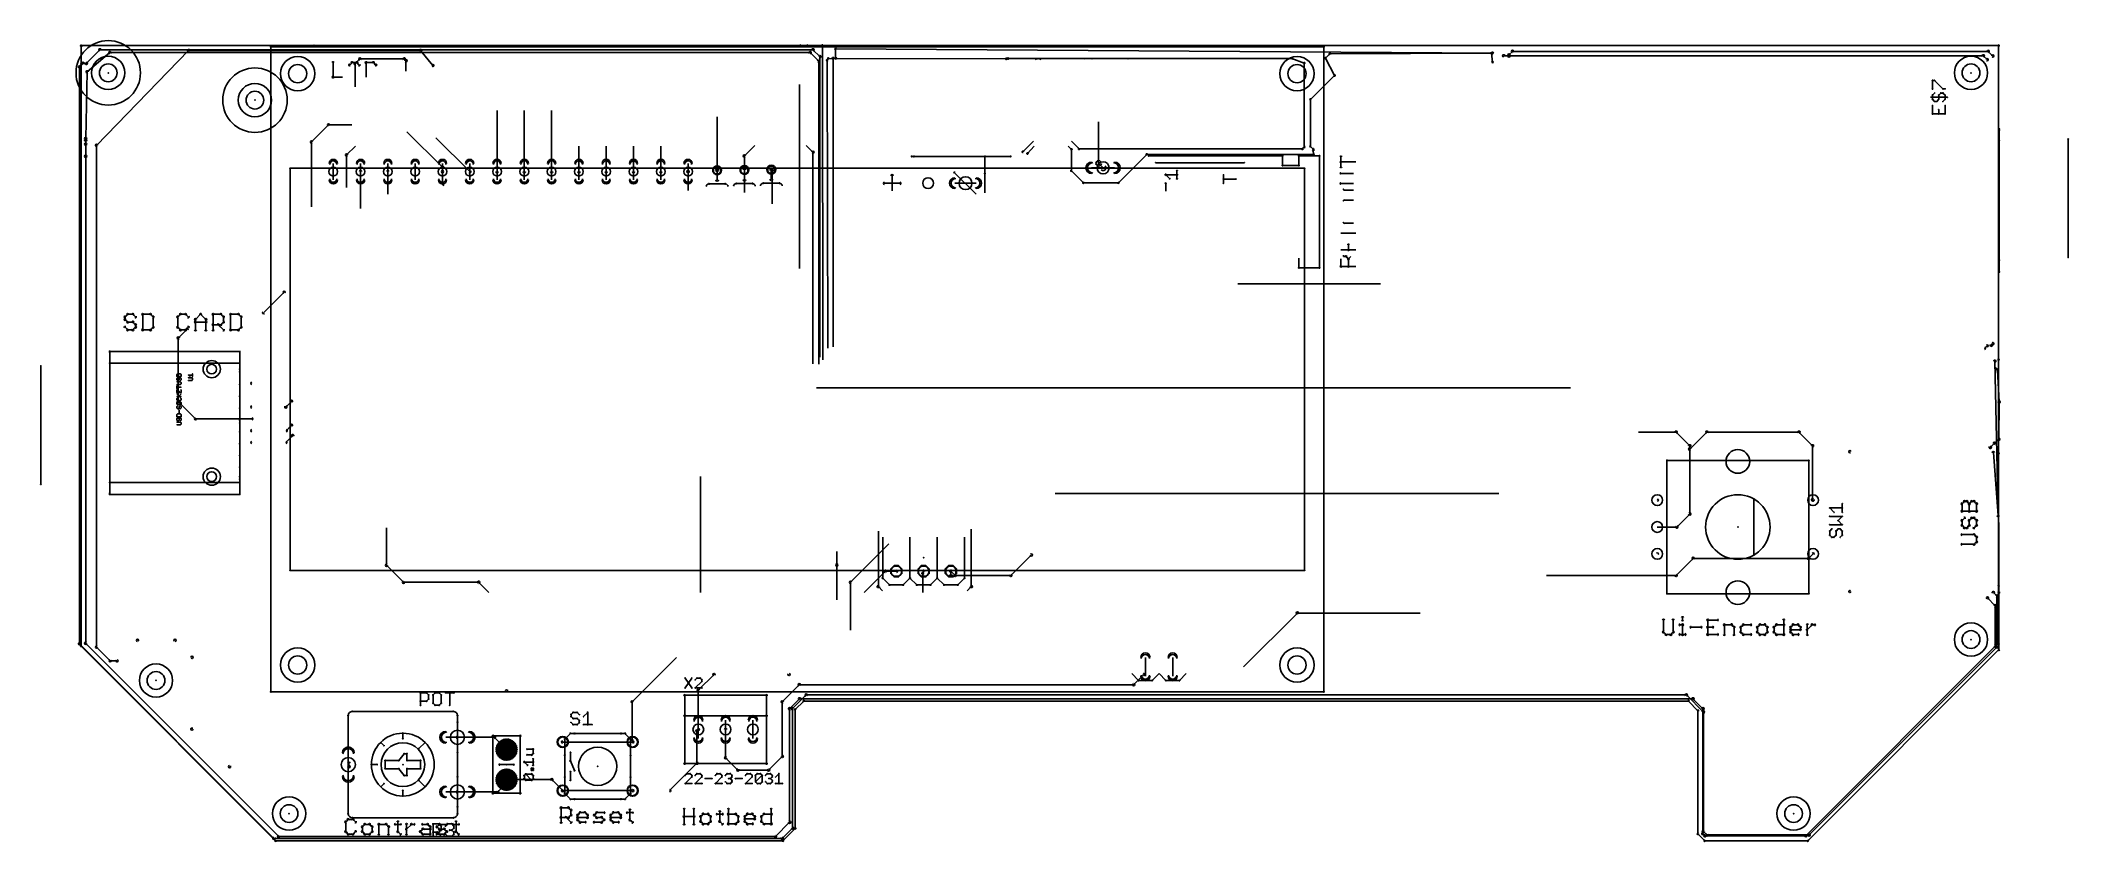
# Model space of a CAD drawing. Header units: millimetres. Extents: x 103 to 292, y -140 to -65.
import ezdxf

# ---------------------------------------------------------------- set-up
doc = ezdxf.new("R2010")
doc.units = ezdxf.units.MM
doc.layers.get('0').update_dxf_attribs({"linetype": 'CONTINUOUS', "lineweight": 0})
for name, color, linetype in [('1', 82, 'CONTINUOUS'), ('16', 175, 'CONTINUOUS'), ('17', 2, 'CONTINUOUS'), ('19', 53, 'CONTINUOUS'), ('20', 7, 'CONTINUOUS'), ('21', 253, 'CONTINUOUS'), ('23', 7, 'CONTINUOUS'), ('25', 253, 'CONTINUOUS'), ('27', 253, 'CONTINUOUS'), ('29', 253, 'CONTINUOUS'), ('30', 253, 'CONTINUOUS'), ('39', 22, 'CONTINUOUS'), ('40', 175, 'CONTINUOUS'), ('44', 253, 'CONTINUOUS'), ('51', 253, 'CONTINUOUS')]:
    doc.layers.add(name, color=color, linetype=linetype)

# ---------------------------------------------------------------- blocks, each defined once
blk = doc.blocks.new('ROUNDP')
blk.add_lwpolyline([(0, -0.25, 1), (0, 0.25, 1), (0, -0.25)], format="xyb")
blk = doc.blocks.new('LONGP100')
for points in [[(-0.5, 0.25, 1), (-0.5, -0.25, 1)], [(0.5, -0.25, 1), (0.5, 0.25, 1)]]:
    blk.add_lwpolyline(points, format="xyb")
blk.add_lwpolyline([(-0.5, 0), (0.5, 0)])
blk = doc.blocks.new('OCTAGONP')
blk.add_lwpolyline([(-0.25, -0.1036), (-0.25, 0.1036), (-0.1036, 0.25), (0.1036, 0.25), (0.25, 0.1036), (0.25, -0.1036), (0.1036, -0.25), (-0.1036, -0.25), (-0.25, -0.1036), (-0.25, 0.1036)])

msp = doc.modelspace()

# ---------------------------------------------------------------- linework, layer by layer
at = {"layer": '1'}
for points in [[(177.3687, -65.8876, 1), (177.3677, -66.04, 1)], [(177.4444, -65.9638, 1), (177.292, -65.9638, 1)], [(109.8245, -66.2026, 1), (109.8245, -66.4058, 1)], [(109.89, -66.3818, 1), (109.759, -66.2265, 1)], [(175.0778, -66.2323, 1), (174.9342, -66.376, 1)], [(175.006, -66.4058, 1), (175.006, -66.2026, 1)], [(175.9001, -67.0966, 1), (175.6969, -67.0966, 1)], [(175.7266, -67.1685, 1), (175.8703, -67.0248, 1)], [(177.1396, -66.7512, 1), (177.1396, -66.9036, 1)], [(177.2158, -66.8274, 1), (177.0634, -66.8274, 1)], [(177.292, -66.8274, 1), (177.4444, -66.8274, 1)], [(177.3682, -66.9036, 1), (177.3682, -66.7512, 1)], [(238.5822, -66.3448, 1), (238.4298, -66.3448, 1)], [(238.5055, -66.421, 1), (238.5065, -66.2686, 1)], [(239.649, -66.5987, 1), (239.4458, -66.5989, 1)], [(239.5474, -66.4972, 1), (239.5474, -66.7004, 1)], [(284.247, -66.527, 1), (284.1034, -66.6706, 1)], [(284.1752, -66.7004, 1), (284.1752, -66.4972, 1)], [(284.6324, -66.9544, 1), (284.4292, -66.9544, 1)], [(284.459, -67.0262, 1), (284.6026, -66.8826, 1)], [(107.6457, -68.0096, 1), (107.7768, -68.1649, 1)], [(107.8128, -68.0894, 1), (107.6097, -68.0851, 1)], [(107.6808, -74.295, 1), (107.4776, -74.295, 1)], [(107.4776, -74.2928, 1), (107.6807, -74.2972, 1)], [(107.6808, -74.4271, 1), (107.4776, -74.4271, 1)], [(107.4776, -74.4271, 1), (107.6808, -74.4271, 1)], [(107.6808, -74.8233, 1), (107.4776, -74.8233, 1)], [(107.4776, -74.8233, 1), (107.6808, -74.8233, 1)], [(107.6808, -75.946, 1), (107.4776, -75.946, 1)], [(107.4776, -75.946, 1), (107.6808, -75.946, 1)], [(140.8811, -77.3748, 1), (140.6779, -77.3748, 1)], [(163.7113, -77.3029, 1), (163.5677, -77.4466, 1)], [(163.7487, -77.3824, 1), (163.5455, -77.3824, 1)], [(163.5753, -77.4542, 1), (163.719, -77.3105, 1)], [(140.8513, -78.6848, 1), (140.7077, -78.5412, 1)], [(126.0475, -88.4809, 1), (126.0475, -88.6841, 1)], [(126.1193, -88.6543, 1), (125.9757, -88.5107, 1)], [(124.0707, -90.4157, 1), (124.2143, -90.5593, 1)], [(117.0229, -91.9251, 1), (117.0229, -92.1283, 1)], [(117.0947, -92.0986, 1), (116.951, -91.9549, 1)], [(116.1255, -92.7804, 1), (116.2692, -92.9241, 1)], [(116.299, -92.8522, 1), (116.0958, -92.8522, 1)], [(284.2768, -93.9292, 1), (284.2768, -93.726, 1)], [(284.4292, -93.5736, 1), (284.6324, -93.5736, 1)], [(284.6026, -93.6454, 1), (284.459, -93.5018, 1)], [(285.261, -95.7935, 1), (285.2586, -95.5904, 1)], [(285.5924, -95.8184, 1), (285.3895, -95.8297, 1)], [(285.4405, -95.9123, 1), (285.5413, -95.7358, 1)], [(123.0348, -96.9674, 1), (123.0348, -97.1706, 1)], [(116.2692, -98.691, 1), (116.1255, -98.8347, 1)], [(116.0958, -98.7628, 1), (116.299, -98.7628, 1)], [(123.0348, -99.1674, 1), (123.0348, -99.3706, 1)], [(126.1266, -99.1972, 1), (126.2703, -99.3409, 1)], [(126.1985, -99.3706, 1), (126.1985, -99.1674, 1)], [(126.725, -98.6409, 1), (126.725, -98.8441, 1)], [(126.7968, -98.8143, 1), (126.6532, -98.6707, 1)], [(285.7576, -98.7968, 1), (285.5544, -98.7949, 1)], [(285.5546, -98.8015, 1), (285.7575, -98.7902, 1)], [(117.8036, -100.2674, 1), (117.8036, -100.4706, 1)], [(117.7317, -100.4409, 1), (117.8754, -100.2972, 1)], [(123.0348, -101.3674, 1), (123.0348, -101.5706, 1)], [(123.0348, -100.4706, 1), (123.0348, -100.2674, 1)], [(126.2305, -101.5706, 1), (126.2305, -101.3674, 1)], [(126.7345, -100.8634, 1), (126.7345, -101.0666, 1)], [(126.8063, -101.0368, 1), (126.6627, -100.8932, 1)], [(126.85, -101.8159, 1), (126.85, -102.0191, 1)], [(126.9218, -101.9893, 1), (126.7782, -101.8457, 1)], [(123.0348, -102.4674, 1), (123.0348, -102.6706, 1)], [(126.1985, -102.6706, 1), (126.1985, -102.4674, 1)], [(271.8562, -103.4186, 1), (271.653, -103.4186, 1)], [(271.6828, -103.3468, 1), (271.8264, -103.4905, 1)], [(284.7587, -102.9506, 1), (284.9024, -103.0942, 1)], [(284.8305, -103.124, 1), (284.8305, -102.9208, 1)], [(285.1581, -102.5513, 1), (285.2954, -102.7011, 1)], [(285.2986, -102.698, 1), (285.1549, -102.5543, 1)], [(285.5214, -102.262, 1), (285.7246, -102.2639, 1)], [(285.6917, -102.3378, 1), (285.5543, -102.188, 1)], [(177.5841, -113.952, 1), (177.3809, -113.952, 1)], [(177.3809, -113.952, 1), (177.5841, -113.952, 1)], [(185.5876, -114.747, 1), (185.3844, -114.747, 1)], [(185.3904, -114.7128, 1), (185.5817, -114.7813, 1)], [(185.6554, -114.5755, 1), (185.464, -114.5071, 1)], [(271.8264, -116.3567, 1), (271.6828, -116.5004, 1)], [(271.653, -116.4285, 1), (271.8562, -116.4285, 1)], [(284.6382, -116.951, 1), (284.4945, -117.0947, 1)], [(284.5664, -117.1245, 1), (284.5664, -116.9213, 1)], [(285.3944, -117.7493, 1), (285.1912, -117.7493, 1)], [(285.221, -117.8212, 1), (285.3646, -117.6775, 1)], [(107.651, -121.1776, 1), (107.5073, -121.3213, 1)], [(107.4776, -121.2494, 1), (107.6808, -121.2494, 1)], [(285.1912, -121.5136, 1), (285.3944, -121.5136, 1)], [(285.3646, -121.5854, 1), (285.221, -121.4418, 1)], [(174.0154, -126.299, 1), (174.0154, -126.5022, 1)], [(174.0872, -126.4724, 1), (173.9436, -126.3287, 1)], [(257.2316, -126.3287, 1), (257.0879, -126.4724, 1)], [(257.1598, -126.5022, 1), (257.1598, -126.299, 1)], [(173.1924, -127.3251, 1), (172.9892, -127.3251, 1)], [(173.019, -127.2533, 1), (173.1627, -127.397, 1)], [(258.1859, -127.3251, 1), (257.9827, -127.3251, 1)], [(258.0125, -127.397, 1), (258.1562, -127.2533, 1)], [(125.542, -139.1107, 1), (125.542, -139.3139, 1)], [(125.4702, -139.2842, 1), (125.6139, -139.1405, 1)], [(171.6982, -139.1405, 1), (171.8419, -139.2842, 1)], [(171.77, -139.3139, 1), (171.77, -139.1107, 1)], [(172.9892, -137.8915, 1), (173.1924, -137.8915, 1)], [(173.1627, -137.9634, 1), (173.019, -137.8197, 1)], [(258.1562, -138.8763, 1), (258.0125, -139.02, 1)], [(257.9827, -138.9482, 1), (258.1859, -138.9482, 1)], [(258.2824, -139.0447, 1), (258.2824, -139.2479, 1)], [(258.2106, -139.2181, 1), (258.3543, -139.0744, 1)], [(267.5883, -139.0744, 1), (267.732, -139.2181, 1)], [(267.6601, -139.2479, 1), (267.6601, -139.0447, 1)]]:
    msp.add_lwpolyline(points, format="xyb", dxfattribs=at)
for points in [[(238.506, -66.3448), (177.3682, -65.9638)], [(177.3682, -65.9638), (177.3682, -66.8274)], [(107.7112, -68.0872), (109.8245, -66.3042)], [(109.8245, -66.3042), (175.006, -66.3042)], [(175.006, -66.3042), (175.7985, -67.0966)], [(175.7985, -67.0966), (175.7985, -95.2957)], [(177.3682, -66.8274), (177.1396, -66.8274)], [(177.1396, -66.8274), (177.1396, -93.6752)], [(284.1752, -66.5988), (239.5474, -66.5988)], [(284.5308, -66.9544), (284.1752, -66.5988)], [(107.5792, -74.295), (107.7112, -68.0872)], [(174.0217, -86.3918), (174.0217, -69.2785)], [(107.5792, -74.4271), (107.5792, -74.295)], [(107.5792, -74.8233), (107.5792, -74.4271)], [(107.5792, -75.946), (107.5792, -74.8233)], [(107.5792, -121.2494), (107.5792, -75.946)], [(140.7795, -77.3748), (140.7795, -78.613)], [(163.6471, -77.3824), (163.6395, -77.3748)], [(163.6471, -79.1159), (163.6471, -77.3824)], [(124.1425, -90.4875), (126.0475, -88.5825)], [(214.8078, -87.8078), (228.092, -87.8078)], [(116.1974, -92.8522), (117.0229, -92.0267)], [(116.1974, -98.7628), (116.1974, -92.8522)], [(284.2768, -93.8276), (284.5308, -93.5736)], [(285.2598, -95.692), (285.4909, -95.824)], [(285.4909, -95.824), (285.656, -98.7958)], [(117.8036, -100.369), (116.1974, -98.7628)], [(126.1985, -99.269), (126.725, -98.7425)], [(285.656, -98.7958), (285.623, -102.2629)], [(123.0348, -100.369), (117.8036, -100.369)], [(126.2305, -101.469), (126.7345, -100.965)], [(126.1985, -102.569), (126.85, -101.9175)], [(285.2268, -102.6262), (284.8305, -103.0224)], [(285.623, -102.2629), (285.2268, -102.6262)], [(164.7825, -105.7275), (164.7825, -116.5225)], [(177.4825, -112.7125), (177.4825, -113.952)], [(177.4825, -113.952), (177.4825, -117.188)], [(185.486, -114.747), (185.5597, -114.5413)], [(185.486, -116.5225), (185.486, -114.747)], [(284.5664, -117.0229), (285.2928, -117.7493)], [(285.2928, -117.7493), (285.2928, -121.5136)], [(125.542, -139.2123), (107.5792, -121.2494)], [(285.2928, -121.5136), (267.6601, -139.1463)], [(174.0154, -126.4006), (173.0908, -127.3251)], [(257.1598, -126.4006), (174.0154, -126.4006)], [(258.0843, -127.3251), (257.1598, -126.4006)], [(173.0908, -127.3251), (173.0908, -137.8915)], [(258.0843, -138.9482), (258.0843, -127.3251)], [(171.77, -139.2123), (125.542, -139.2123)], [(173.0908, -137.8915), (171.77, -139.2123)], [(258.2824, -139.1463), (258.0843, -138.9482)], [(267.6601, -139.1463), (258.2824, -139.1463)]]:
    msp.add_lwpolyline(points, dxfattribs=at)
at = {"layer": '16'}
for points in [[(107.6325, -67.31), (108.9025, -66.04)], [(108.9025, -66.04), (175.26, -66.04)], [(175.26, -66.04), (175.895, -66.675)], [(106.9975, -67.6275), (107.315, -67.31)], [(106.9975, -121.285), (106.9975, -67.6275)], [(107.315, -67.31), (107.6325, -67.31)], [(117.1575, -66.1035), (108.585, -74.93)], [(138.7475, -66.1035), (117.1575, -66.1035)], [(132.6515, -67.3418), (133.096, -66.8972)], [(132.6515, -69.5007), (132.6515, -67.3418)], [(133.096, -66.8972), (137.2235, -66.8972)], [(137.2235, -66.8972), (137.3822, -67.056)], [(137.3822, -67.056), (137.3822, -68.0403)], [(139.8893, -67.4993), (138.7475, -66.1035)], [(175.895, -66.675), (175.895, -94.615)], [(176.6824, -66.8528), (176.5808, -67.0052)], [(176.5808, -67.0052), (176.657, -93.8022)], [(193.2432, -66.8782), (176.6824, -66.8528)], [(193.421, -66.8528), (193.2432, -66.8782)], [(219.837, -66.8528), (193.421, -66.8528)], [(220.98, -67.2846), (219.837, -66.8528)], [(220.98, -75.0824), (220.98, -67.2846)], [(223.3676, -66.421), (222.9612, -66.8274)], [(222.9612, -66.8274), (223.7994, -68.4276)], [(238.4044, -66.3702), (223.3676, -66.421)], [(238.506, -67.183), (238.4044, -66.3702)], [(240.3602, -66.1924), (240.03, -66.5226)], [(240.03, -66.5226), (240.03, -66.5734)], [(240.03, -66.5734), (240.03, -66.6242)], [(284.6324, -66.1924), (240.3602, -66.1924)], [(285.0642, -66.6242), (284.6324, -66.1924)], [(223.7994, -68.4276), (221.5642, -70.6628)], [(145.8595, -77.3748), (145.8595, -71.692)], [(148.3995, -77.3748), (148.3995, -71.692)], [(150.9395, -77.3748), (150.9395, -71.692)], [(221.5642, -70.6628), (221.5642, -75.0316)], [(128.5875, -74.6125), (130.175, -73.025)], [(130.175, -73.025), (132.334, -73.025)], [(166.3383, -77.2478), (166.3383, -72.2927)], [(201.8472, -72.7574), (201.8472, -76.6082)], [(108.585, -74.93), (108.585, -121.6025)], [(128.5875, -80.645), (128.5875, -74.6125)], [(131.8578, -75.819), (132.6833, -74.9935)], [(140.7795, -76.962), (137.4775, -73.66)], [(140.1763, -74.2315), (143.3195, -77.3748)], [(153.4795, -77.3748), (153.4795, -74.9915)], [(156.0195, -77.3748), (156.0195, -74.9915)], [(158.5595, -77.3748), (158.5595, -74.9915)], [(161.0995, -77.3748), (161.0995, -74.9915)], [(168.8783, -75.9143), (169.8625, -74.93)], [(174.625, -74.93), (175.26, -75.565)], [(194.7926, -75.5396), (195.7832, -74.549)], [(195.834, -75.0062), (195.2244, -75.692)], [(199.3138, -75.311), (199.009, -75.0062)], [(199.3138, -74.549), (200.025, -75.2602)], [(199.3138, -77.2922), (199.3138, -75.311)], [(200.025, -75.2602), (220.8022, -75.2602)], [(220.8022, -75.2602), (220.98, -75.0824)], [(221.5642, -75.0316), (221.8182, -75.2856)], [(221.8182, -75.2856), (221.8182, -75.3872)], [(221.8182, -75.3872), (221.8436, -75.7682)], [(131.8578, -78.8353), (131.8578, -75.819)], [(133.1595, -77.3748), (133.1595, -80.8038)], [(135.6995, -77.3748), (135.6995, -79.4703)], [(140.7795, -77.3748), (140.7795, -76.962)], [(168.8783, -79.3115), (168.8783, -75.9143)], [(168.8783, -79.3115), (168.8783, -77.216)], [(171.45, -77.2478), (171.3865, -77.1843)], [(171.45, -80.3593), (171.45, -77.2478)], [(175.26, -75.565), (175.26, -95.25)], [(200.4314, -78.4098), (199.3138, -77.2922)], [(201.8472, -76.6082), (202.2617, -77.0226)], [(206.3242, -75.7682), (203.6826, -78.4098)], [(221.8436, -75.7682), (206.3242, -75.7682)], [(203.6826, -78.4098), (200.4314, -78.4098)], [(284.9118, -93.5228), (285.0642, -93.3704)], [(285.2547, -95.0087), (285.5595, -109.3597)], [(245.745, -97.4725), (175.5775, -97.4725)], [(255.5875, -101.6), (252.095, -101.6)], [(256.8575, -102.87), (255.5875, -101.6)], [(256.8575, -103.1875), (258.445, -101.6)], [(258.445, -101.6), (267.0175, -101.6)], [(267.0175, -101.6), (268.2875, -102.87)], [(256.8575, -109.22), (256.8575, -102.87)], [(256.8575, -109.22), (256.8575, -103.1875)], [(268.2875, -102.87), (268.2875, -107.8798)], [(285.5595, -109.3597), (285.115, -103.505)], [(239.0775, -107.315), (197.8025, -107.315)], [(255.651, -110.4265), (256.8575, -109.22)], [(268.2875, -107.8798), (268.3342, -107.9265)], [(135.5725, -113.9825), (135.5725, -110.49)], [(253.8343, -110.4265), (255.651, -110.4265)], [(182.3212, -112.0013), (178.7525, -115.57)], [(195.58, -113.03), (193.675, -114.935)], [(267.9133, -113.3475), (268.3342, -112.9265)], [(137.16, -115.57), (135.5725, -113.9825)], [(182.0037, -114.5413), (180.0225, -116.5225)], [(183.0197, -114.5413), (182.0037, -114.5413)], [(188.0997, -114.5413), (188.0997, -114.8588)], [(188.4934, -114.935), (188.0997, -114.5413)], [(193.675, -114.935), (188.4934, -114.935)], [(243.5225, -114.935), (255.5875, -114.935)], [(255.5875, -114.935), (257.175, -113.3475)], [(257.175, -113.3475), (267.9133, -113.3475)], [(144.145, -115.57), (137.16, -115.57)], [(145.0975, -116.5225), (144.145, -115.57)], [(178.7525, -115.57), (178.7525, -120.015)], [(285.115, -116.5225), (285.4325, -116.84)], [(285.4325, -116.84), (285.4325, -121.6025)], [(215.3412, -123.4313), (220.345, -118.4275)], [(220.345, -118.4275), (231.775, -118.4275)], [(125.095, -139.3825), (106.9975, -121.285)], [(108.585, -121.6025), (109.855, -122.8725)], [(162.56, -122.555), (158.4325, -126.6825)], [(285.4325, -121.6025), (267.97, -139.065)], [(109.855, -122.8725), (110.49, -122.8725)], [(164.592, -125.603), (166.0525, -124.1425)], [(205.105, -125.095), (206.0575, -124.1425)], [(164.592, -129.2543), (164.592, -125.603)], [(172.4025, -126.6825), (173.99, -125.095)], [(174.625, -126.0475), (173.355, -127.3175)], [(173.99, -125.095), (205.105, -125.095)], [(256.54, -126.0475), (174.625, -126.0475)], [(258.1275, -127.635), (256.54, -126.0475)], [(158.4325, -126.6825), (158.4325, -130.175)], [(172.4025, -131.7625), (172.4025, -126.6825)], [(173.355, -127.3175), (173.355, -138.43)], [(258.1275, -138.7475), (258.1275, -127.635)], [(142.1765, -129.9845), (145.6055, -129.9845)], [(145.6055, -129.9845), (146.7485, -131.1275)], [(164.465, -129.3812), (164.592, -129.2543)], [(164.465, -132.3975), (164.465, -129.3812)], [(167.132, -129.2543), (167.132, -131.8895)], [(151.9745, -130.4227), (158.477, -130.4227)], [(167.132, -131.8895), (168.275, -133.0325)], [(171.1325, -133.0325), (172.4025, -131.7625)], [(132.08, -132.715), (132.08, -132.3975)], [(132.08, -132.3975), (132.08, -132.715)], [(145.923, -135.0645), (147.0025, -133.985)], [(146.7485, -133.9215), (150.9522, -133.9215)], [(150.9522, -133.9215), (151.9745, -134.9438)], [(161.9187, -134.9438), (164.465, -132.3975)], [(168.275, -133.0325), (171.1325, -133.0325)], [(142.1765, -135.0645), (145.923, -135.0645)], [(151.9745, -134.9438), (158.477, -134.9438)], [(172.4025, -139.3825), (125.095, -139.3825)], [(173.355, -138.43), (172.4025, -139.3825)], [(258.445, -139.065), (258.1275, -138.7475)], [(267.97, -139.065), (258.445, -139.065)]]:
    msp.add_lwpolyline(points, dxfattribs=at)
for points in [[(108.9025, -65.9384, 1), (108.9025, -66.1416, 1)], [(108.9743, -66.1118, 1), (108.8307, -65.9682, 1)], [(117.1575, -66.0019, 1), (117.1575, -66.2051, 1)], [(117.2304, -66.1743, 1), (117.0846, -66.0327, 1)], [(138.8261, -66.0392, 1), (138.6689, -66.1678, 1)], [(138.7475, -66.2051, 1), (138.7475, -66.0019, 1)], [(175.3318, -65.9682, 1), (175.1882, -66.1118, 1)], [(175.26, -66.1416, 1), (175.26, -65.9384, 1)], [(107.0991, -67.6275, 1), (106.8959, -67.6275, 1)], [(106.9257, -67.5557, 1), (107.0693, -67.6993, 1)], [(107.315, -67.2084, 1), (107.315, -67.4116, 1)], [(107.3868, -67.3818, 1), (107.2432, -67.2382, 1)], [(107.5607, -67.2382, 1), (107.7043, -67.3818, 1)], [(107.6325, -67.4116, 1), (107.6325, -67.2084, 1)], [(132.7531, -67.3418, 1), (132.5499, -67.3418, 1)], [(132.5797, -67.2699, 1), (132.7233, -67.4136, 1)], [(133.096, -66.7956, 1), (133.096, -66.9989, 1)], [(133.1678, -66.9691, 1), (133.0242, -66.8254, 1)], [(137.2953, -66.8254, 1), (137.1517, -66.9691, 1)], [(137.2235, -66.9989, 1), (137.2235, -66.7956, 1)], [(137.4838, -67.056, 1), (137.2807, -67.056, 1)], [(137.3104, -67.1278, 1), (137.4541, -66.9842, 1)], [(139.9908, -67.4993, 1), (139.7877, -67.4993, 1)], [(139.8106, -67.5636, 1), (139.9679, -67.4349, 1)], [(175.9966, -66.675, 1), (175.7934, -66.675, 1)], [(175.8232, -66.7468, 1), (175.9668, -66.6032, 1)], [(176.6443, -67.005, 1), (176.5173, -67.0054, 1)], [(176.528, -66.97, 1), (176.6336, -67.0404, 1)], [(176.6825, -66.7893, 1), (176.6823, -66.9163, 1)], [(176.7352, -66.888, 1), (176.6296, -66.8176, 1)], [(193.2342, -66.8153, 1), (193.2522, -66.9411, 1)], [(193.2431, -66.9417, 1), (193.2433, -66.8147, 1)], [(193.421, -66.7893, 1), (193.421, -66.9163, 1)], [(193.43, -66.9157, 1), (193.412, -66.7899, 1)], [(219.8594, -66.7934, 1), (219.8146, -66.9122, 1)], [(219.837, -66.9163, 1), (219.837, -66.7893, 1)], [(221.0435, -67.2846, 1), (220.9165, -67.2846, 1)], [(220.9576, -67.344, 1), (221.0024, -67.2252, 1)], [(223.0175, -66.7979, 1), (222.9049, -66.8569, 1)], [(222.9163, -66.7825, 1), (223.0061, -66.8723, 1)], [(223.3674, -66.3575, 1), (223.3678, -66.4845, 1)], [(223.4125, -66.4659, 1), (223.3227, -66.3761, 1)], [(238.4674, -66.3623, 1), (238.3414, -66.3781, 1)], [(238.4046, -66.4337, 1), (238.4042, -66.3067, 1)], [(238.5695, -67.183, 1), (238.4425, -67.183, 1)], [(238.443, -67.1909, 1), (238.569, -67.1751, 1)], [(240.1316, -66.5226, 1), (239.9284, -66.5226, 1)], [(240.1316, -66.5734, 1), (239.9284, -66.5734, 1)], [(240.1316, -66.6242, 1), (239.9284, -66.6242, 1)], [(239.9284, -66.5734, 1), (240.1316, -66.5734, 1)], [(239.9284, -66.6242, 1), (240.1316, -66.6242, 1)], [(239.9582, -66.4508, 1), (240.1018, -66.5944, 1)], [(240.3602, -66.0908, 1), (240.3602, -66.294, 1)], [(240.432, -66.2642, 1), (240.2884, -66.1206, 1)], [(284.7042, -66.1206, 1), (284.5606, -66.2642, 1)], [(284.6324, -66.294, 1), (284.6324, -66.0908, 1)], [(285.1658, -66.6242, 1), (284.9626, -66.6242, 1)], [(284.9924, -66.696, 1), (285.136, -66.5524, 1)], [(223.7431, -68.4571, 1), (223.8557, -68.3981, 1)], [(223.8443, -68.4725, 1), (223.7545, -68.3827, 1)], [(221.6277, -70.6628, 1), (221.5007, -70.6628, 1)], [(221.5193, -70.6179, 1), (221.6091, -70.7077, 1)], [(130.175, -72.9234, 1), (130.175, -73.1266, 1)], [(130.2468, -73.0968, 1), (130.1032, -72.9532, 1)], [(108.6866, -74.93, 1), (108.4834, -74.93, 1)], [(108.5121, -74.8592, 1), (108.6579, -75.0008, 1)], [(128.6891, -74.6125, 1), (128.4859, -74.6125, 1)], [(128.5157, -74.5407, 1), (128.6593, -74.6843, 1)], [(175.3616, -75.565, 1), (175.1584, -75.565, 1)], [(194.8561, -75.5398, 1), (194.7291, -75.5394, 1)], [(199.3773, -75.311, 1), (199.2503, -75.311, 1)], [(199.2689, -75.3559, 1), (199.3587, -75.2661, 1)], [(200.025, -75.1967, 1), (200.025, -75.3237, 1)], [(199.9801, -75.3051, 1), (200.0699, -75.2153, 1)], [(220.7573, -75.2153, 1), (220.8471, -75.3051, 1)], [(220.8022, -75.3237, 1), (220.8022, -75.1967, 1)], [(220.9165, -75.0824, 1), (221.0435, -75.0824, 1)], [(221.0249, -75.1273, 1), (220.9351, -75.0375, 1)], [(221.6091, -74.9867, 1), (221.5193, -75.0765, 1)], [(221.5007, -75.0316, 1), (221.6277, -75.0316, 1)], [(221.8817, -75.2856, 1), (221.7547, -75.2856, 1)], [(221.8816, -75.383, 1), (221.7548, -75.3914, 1)], [(221.7547, -75.3872, 1), (221.8817, -75.3872, 1)], [(221.7733, -75.3305, 1), (221.8631, -75.2407, 1)], [(131.9594, -75.819, 1), (131.7562, -75.819, 1)], [(131.7859, -75.7472, 1), (131.9296, -75.8908, 1)], [(133.2611, -77.3748, 1), (133.0579, -77.3748, 1)], [(135.8011, -77.3748, 1), (135.5979, -77.3748, 1)], [(140.8811, -76.962, 1), (140.6779, -76.962, 1)], [(140.6779, -77.3748, 1), (140.8811, -77.3748, 1)], [(140.7077, -77.0338, 1), (140.8513, -76.8902, 1)], [(143.2477, -77.4466, 1), (143.3913, -77.3029, 1)], [(145.7579, -77.3748, 1), (145.9611, -77.3748, 1)], [(148.2979, -77.3748, 1), (148.5011, -77.3748, 1)], [(150.8379, -77.3748, 1), (151.0411, -77.3748, 1)], [(153.3779, -77.3748, 1), (153.5811, -77.3748, 1)], [(155.9179, -77.3748, 1), (156.1211, -77.3748, 1)], [(158.4579, -77.3748, 1), (158.6611, -77.3748, 1)], [(160.9979, -77.3748, 1), (161.2011, -77.3748, 1)], [(166.2367, -77.2478, 1), (166.4399, -77.2478, 1)], [(168.8064, -75.8424, 1), (168.9501, -75.9861, 1)], [(168.9798, -75.9143, 1), (168.7767, -75.9143, 1)], [(168.9798, -77.216, 1), (168.7767, -77.216, 1)], [(171.4583, -77.1124, 1), (171.3147, -77.2561, 1)], [(171.5516, -77.2478, 1), (171.3484, -77.2478, 1)], [(171.3782, -77.3196, 1), (171.5218, -77.1759, 1)], [(175.1882, -75.6368, 1), (175.3318, -75.4932, 1)], [(194.7477, -75.4947, 1), (194.8375, -75.5845, 1)], [(195.2879, -75.6922, 1), (195.1609, -75.6918, 1)], [(195.1769, -75.6498, 1), (195.2719, -75.7342, 1)], [(199.3587, -77.2473, 1), (199.2689, -77.3371, 1)], [(199.2503, -77.2922, 1), (199.3773, -77.2922, 1)], [(202.0268, -76.4285, 1), (201.6676, -76.7878, 1)], [(201.5932, -76.6082, 1), (202.1012, -76.6082, 1)], [(202.0821, -77.2023, 1), (202.4413, -76.843, 1)], [(206.3242, -75.7047, 1), (206.3242, -75.8317, 1)], [(206.3691, -75.8131, 1), (206.2793, -75.7233, 1)], [(221.7802, -75.7724, 1), (221.907, -75.764, 1)], [(221.8436, -75.8317, 1), (221.8436, -75.7047, 1)], [(200.4314, -78.3463, 1), (200.4314, -78.4733, 1)], [(200.3865, -78.4547, 1), (200.4763, -78.3649, 1)], [(203.6377, -78.3649, 1), (203.7275, -78.4547, 1)], [(203.6826, -78.4733, 1), (203.6826, -78.3463, 1)], [(284.84, -93.451, 1), (284.9836, -93.5946, 1)], [(284.9118, -93.6244, 1), (284.9118, -93.4212, 1)], [(284.9626, -93.3704, 1), (285.1658, -93.3704, 1)], [(285.136, -93.4422, 1), (284.9924, -93.2986, 1)], [(285.3563, -95.0065, 1), (285.1531, -95.0109, 1)], [(285.2536, -95.1103, 1), (285.2558, -94.9071, 1)], [(255.6593, -101.5282, 1), (255.5157, -101.6718, 1)], [(255.5875, -101.7016, 1), (255.5875, -101.4984, 1)], [(258.445, -101.4984, 1), (258.445, -101.7016, 1)], [(258.5168, -101.6718, 1), (258.3732, -101.5282, 1)], [(267.0893, -101.5282, 1), (266.9457, -101.6718, 1)], [(267.0175, -101.7016, 1), (267.0175, -101.4984, 1)], [(256.9591, -102.87, 1), (256.7559, -102.87, 1)], [(256.9591, -103.1875, 1), (256.7559, -103.1875, 1)], [(256.7857, -103.1157, 1), (256.9293, -103.2593, 1)], [(256.7857, -102.9418, 1), (256.9293, -102.7982, 1)], [(268.3891, -102.87, 1), (268.1859, -102.87, 1)], [(268.2157, -102.9418, 1), (268.3593, -102.7982, 1)], [(285.2163, -103.4973, 1), (285.0137, -103.5127, 1)], [(253.8343, -108.0281, 1), (253.8343, -107.8249, 1)], [(256.7559, -109.22, 1), (256.9591, -109.22, 1)], [(256.7559, -109.22, 1), (256.9591, -109.22, 1)], [(256.9293, -109.2918, 1), (256.7857, -109.1482, 1)], [(268.3593, -107.8079, 1), (268.2157, -107.9516, 1)], [(268.1859, -107.8798, 1), (268.3891, -107.8798, 1)], [(268.2624, -107.9983, 1), (268.4061, -107.8547, 1)], [(285.4579, -109.3619, 1), (285.6611, -109.3575, 1)], [(285.4582, -109.3674, 1), (285.6608, -109.352, 1)], [(255.5792, -110.3547, 1), (255.7228, -110.4983, 1)], [(255.651, -110.5281, 1), (255.651, -110.3249, 1)], [(195.4784, -113.03, 1), (195.6816, -113.03, 1)], [(195.6518, -113.1018, 1), (195.5082, -112.9582, 1)], [(253.9061, -112.9983, 1), (253.7624, -112.8547, 1)], [(268.4061, -112.9983, 1), (268.2624, -112.8547, 1)], [(135.4709, -113.9825, 1), (135.6741, -113.9825, 1)], [(135.6443, -113.9107, 1), (135.5007, -114.0543, 1)], [(182.0037, -114.4397, 1), (182.0037, -114.6429, 1)], [(182.0755, -114.6131, 1), (181.9319, -114.4695, 1)], [(183.0197, -114.6429, 1), (183.0197, -114.4397, 1)], [(188.2013, -114.5413, 1), (187.9981, -114.5413, 1)], [(187.9981, -114.8588, 1), (188.2013, -114.8588, 1)], [(188.1715, -114.4695, 1), (188.0279, -114.6131, 1)], [(188.4934, -114.8334, 1), (188.4934, -115.0366, 1)], [(188.4216, -115.0068, 1), (188.5652, -114.8632, 1)], [(193.6032, -114.8632, 1), (193.7468, -115.0068, 1)], [(193.675, -115.0366, 1), (193.675, -114.8334, 1)], [(255.5157, -114.8632, 1), (255.6593, -115.0068, 1)], [(255.5875, -115.0366, 1), (255.5875, -114.8334, 1)], [(257.175, -113.2459, 1), (257.175, -113.4491, 1)], [(257.2468, -113.4193, 1), (257.1032, -113.2757, 1)], [(267.8414, -113.2757, 1), (267.9851, -113.4193, 1)], [(267.9133, -113.4491, 1), (267.9133, -113.2459, 1)], [(137.16, -115.4684, 1), (137.16, -115.6716, 1)], [(137.0882, -115.6418, 1), (137.2318, -115.4982, 1)], [(144.2168, -115.4982, 1), (144.0732, -115.6418, 1)], [(144.145, -115.6716, 1), (144.145, -115.4684, 1)], [(178.8541, -115.57, 1), (178.6509, -115.57, 1)], [(178.6807, -115.4982, 1), (178.8243, -115.6418, 1)], [(285.1868, -116.4507, 1), (285.0432, -116.5943, 1)], [(285.115, -116.6241, 1), (285.115, -116.4209, 1)], [(285.5341, -116.84, 1), (285.3309, -116.84, 1)], [(285.3607, -116.9118, 1), (285.5043, -116.7682, 1)], [(220.345, -118.3259, 1), (220.345, -118.5291, 1)], [(220.4168, -118.4993, 1), (220.2732, -118.3557, 1)], [(106.8959, -121.285, 1), (107.0991, -121.285, 1)], [(107.0693, -121.2132, 1), (106.9257, -121.3568, 1)], [(108.4834, -121.6025, 1), (108.6866, -121.6025, 1)], [(108.6568, -121.5307, 1), (108.5132, -121.6743, 1)], [(112.395, -120.8659, 1), (112.395, -121.0691, 1)], [(112.4668, -121.0393, 1), (112.3232, -120.8957, 1)], [(115.9593, -120.8957, 1), (115.8157, -121.0393, 1)], [(115.8875, -121.0691, 1), (115.8875, -120.8659, 1)], [(117.5766, -122.555, 1), (117.3734, -122.555, 1)], [(117.4032, -122.6268, 1), (117.5468, -122.4832, 1)], [(285.3309, -121.6025, 1), (285.5341, -121.6025, 1)], [(285.5043, -121.6743, 1), (285.3607, -121.5307, 1)], [(109.855, -122.7709, 1), (109.855, -122.9741, 1)], [(109.7832, -122.9443, 1), (109.9268, -122.8007, 1)], [(110.4182, -122.8007, 1), (110.5618, -122.9443, 1)], [(110.49, -122.9741, 1), (110.49, -122.7709, 1)], [(166.0525, -124.0409, 1), (166.0525, -124.2441, 1)], [(166.1243, -124.2143, 1), (165.9807, -124.0707, 1)], [(172.9657, -124.0707, 1), (173.1093, -124.2143, 1)], [(173.0375, -124.2441, 1), (173.0375, -124.0409, 1)], [(205.9559, -124.1425, 1), (206.1591, -124.1425, 1)], [(206.1293, -124.2143, 1), (205.9857, -124.0707, 1)], [(146.8501, -125.6665, 1), (146.6469, -125.6665, 1)], [(146.6767, -125.5947, 1), (146.8203, -125.7383, 1)], [(164.6936, -125.603, 1), (164.4904, -125.603, 1)], [(164.5202, -125.5312, 1), (164.6638, -125.6748, 1)], [(173.99, -124.9934, 1), (173.99, -125.1966, 1)], [(174.0618, -125.1668, 1), (173.9182, -125.0232, 1)], [(174.625, -125.9459, 1), (174.625, -126.1491, 1)], [(174.6968, -126.1193, 1), (174.5532, -125.9757, 1)], [(205.0332, -125.0232, 1), (205.1768, -125.1668, 1)], [(205.105, -125.1966, 1), (205.105, -124.9934, 1)], [(256.6118, -125.9757, 1), (256.4682, -126.1193, 1)], [(256.54, -126.1491, 1), (256.54, -125.9459, 1)], [(158.5341, -126.6825, 1), (158.3309, -126.6825, 1)], [(158.3607, -126.6107, 1), (158.5043, -126.7543, 1)], [(172.5041, -126.6825, 1), (172.3009, -126.6825, 1)], [(172.3307, -126.6107, 1), (172.4743, -126.7543, 1)], [(173.4566, -127.3175, 1), (173.2534, -127.3175, 1)], [(173.2832, -127.2457, 1), (173.4268, -127.3893, 1)], [(258.2291, -127.635, 1), (258.0259, -127.635, 1)], [(258.0557, -127.7068, 1), (258.1993, -127.5632, 1)], [(117.3734, -129.2225, 1), (117.5766, -129.2225, 1)], [(117.5468, -129.1507, 1), (117.4032, -129.2943, 1)], [(142.1765, -129.8829, 1), (142.1765, -130.0861, 1)], [(145.6773, -129.9127, 1), (145.5337, -130.0563, 1)], [(145.6055, -130.0861, 1), (145.6055, -129.8829, 1)], [(158.3309, -130.175, 1), (158.5341, -130.175, 1)], [(164.5666, -129.3812, 1), (164.3634, -129.3812, 1)], [(164.3932, -129.3094, 1), (164.5368, -129.4531, 1)], [(164.4904, -129.2543, 1), (164.6936, -129.2543, 1)], [(164.6638, -129.3261, 1), (164.5202, -129.1824, 1)], [(167.2336, -129.2543, 1), (167.0304, -129.2543, 1)], [(146.6469, -131.1275, 1), (146.8501, -131.1275, 1)], [(146.6767, -131.1993, 1), (146.8203, -131.0557, 1)], [(151.9745, -130.3211, 1), (151.9745, -130.5242, 1)], [(158.477, -130.5242, 1), (158.477, -130.3211, 1)], [(167.0304, -131.8895, 1), (167.2336, -131.8895, 1)], [(167.2038, -131.8177, 1), (167.0602, -131.9613, 1)], [(172.3009, -131.7625, 1), (172.5041, -131.7625, 1)], [(172.4743, -131.8343, 1), (172.3307, -131.6907, 1)], [(120.9675, -132.6134, 1), (120.9675, -132.8166, 1)], [(120.8957, -132.7868, 1), (121.0393, -132.6432, 1)], [(132.1816, -132.3975, 1), (131.9784, -132.3975, 1)], [(132.1816, -132.3975, 1), (131.9784, -132.3975, 1)], [(131.9784, -132.715, 1), (132.1816, -132.715, 1)], [(131.9784, -132.715, 1), (132.1816, -132.715, 1)], [(132.08, -132.8166, 1), (132.08, -132.6134, 1)], [(146.7485, -133.8199, 1), (146.7485, -134.0231, 1)], [(147.0743, -134.0568, 1), (146.9307, -133.9132, 1)], [(151.024, -133.8497, 1), (150.8804, -133.9933, 1)], [(150.9522, -134.0231, 1), (150.9522, -133.8199, 1)], [(164.3634, -132.3975, 1), (164.5666, -132.3975, 1)], [(164.5368, -132.4693, 1), (164.3932, -132.3257, 1)], [(168.275, -132.9309, 1), (168.275, -133.1341, 1)], [(168.2032, -133.1043, 1), (168.3468, -132.9607, 1)], [(171.0607, -132.9607, 1), (171.2043, -133.1043, 1)], [(171.1325, -133.1341, 1), (171.1325, -132.9309, 1)], [(142.1765, -134.9629, 1), (142.1765, -135.1661, 1)], [(145.8512, -134.9927, 1), (145.9948, -135.1363, 1)], [(145.923, -135.1661, 1), (145.923, -134.9629, 1)], [(151.9745, -134.8423, 1), (151.9745, -135.0454, 1)], [(151.9027, -135.0157, 1), (152.0464, -134.872, 1)], [(158.477, -134.8423, 1), (158.477, -135.0454, 1)], [(158.477, -135.0454, 1), (158.477, -134.8423, 1)], [(161.9187, -135.0454, 1), (161.9187, -134.8423, 1)], [(125.095, -139.2809, 1), (125.095, -139.4841, 1)], [(125.0232, -139.4543, 1), (125.1668, -139.3107, 1)], [(172.3307, -139.3107, 1), (172.4743, -139.4543, 1)], [(172.4025, -139.4841, 1), (172.4025, -139.2809, 1)], [(173.2534, -138.43, 1), (173.4566, -138.43, 1)], [(173.4268, -138.5018, 1), (173.2832, -138.3582, 1)], [(258.0259, -138.7475, 1), (258.2291, -138.7475, 1)], [(258.1993, -138.6757, 1), (258.0557, -138.8193, 1)], [(258.445, -138.9634, 1), (258.445, -139.1666, 1)], [(258.3732, -139.1368, 1), (258.5168, -138.9932, 1)], [(267.8982, -138.9932, 1), (268.0418, -139.1368, 1)], [(267.97, -139.1666, 1), (267.97, -138.9634, 1)]]:
    msp.add_lwpolyline(points, format="xyb", dxfattribs=at)
at = {"layer": '19'}
for p, q in [((158.477, -130.4227), (158.4325, -130.175)), ((132.08, -132.3975), (132.0165, -132.5245))]:
    msp.add_line(p, q, dxfattribs=at)
at = {"layer": '20'}
for points in [[(107.2198, -65.659, 1), (107.0927, -65.659, 1)], [(107.1562, -65.5955, 1), (107.1562, -65.7225, 1)], [(107.1763, -65.5988, 1), (107.1362, -65.7192, 1)], [(107.1743, -65.7319, 1), (107.2144, -65.6115, 1)], [(128.8098, -65.5955, 1), (128.8098, -65.7225, 1)], [(128.8098, -65.7225, 1), (128.8098, -65.5955, 1)], [(174.0535, -65.5955, 1), (174.0535, -65.7225, 1)], [(174.0535, -65.7225, 1), (174.0535, -65.5955, 1)], [(174.7012, -65.5955, 1), (174.7012, -65.7225, 1)], [(174.7012, -65.7225, 1), (174.7012, -65.5955, 1)], [(176.1998, -65.6335, 1), (176.0728, -65.6337, 1)], [(285.6611, -65.659, 1), (285.5341, -65.659, 1)], [(285.5976, -65.7225, 1), (285.5976, -65.5955, 1)], [(107.2198, -67.4053, 1), (107.0927, -67.4053, 1)], [(107.0927, -67.4053, 1), (107.2198, -67.4053, 1)], [(285.6535, -94.8665, 1), (285.5265, -94.8665, 1)], [(285.5265, -94.8995, 1), (285.6535, -94.8995, 1)], [(285.59, -94.93, 1), (285.59, -94.803, 1)], [(285.5146, -103.5871, 1), (285.6044, -103.6769, 1)], [(285.6535, -103.4998, 1), (285.5265, -103.5001, 1)], [(285.6362, -103.6452, 1), (285.5463, -103.5553, 1)], [(285.6649, -115.9357, 1), (285.538, -115.9409, 1)], [(285.6649, -115.9361, 1), (285.5379, -115.9405, 1)], [(285.5595, -116.4668, 1), (285.6865, -116.4665, 1)], [(285.6865, -116.5543, 1), (285.5595, -116.5543, 1)], [(285.5595, -116.5565, 1), (285.6865, -116.552, 1)], [(285.5596, -116.4692, 1), (285.6864, -116.464, 1)], [(107.2012, -121.4623, 1), (107.1113, -121.5522, 1)], [(107.0927, -121.5072, 1), (107.2198, -121.5072, 1)], [(285.5341, -121.285, 1), (285.6611, -121.285, 1)], [(285.6362, -121.9014, 1), (285.5463, -121.8116, 1)], [(285.5595, -121.8565, 1), (285.6865, -121.8565, 1)], [(173.6725, -127.4128, 1), (173.5455, -127.4128, 1)], [(173.5641, -127.3678, 1), (173.6539, -127.4577, 1)], [(174.4027, -126.5555, 1), (174.4027, -126.6825, 1)], [(174.4477, -126.6639, 1), (174.3578, -126.5741, 1)], [(256.7754, -126.5741, 1), (256.6856, -126.6639, 1)], [(256.7305, -126.6825, 1), (256.7305, -126.5555, 1)], [(257.683, -127.508, 1), (257.556, -127.508, 1)], [(257.5746, -127.5529, 1), (257.6644, -127.4631, 1)], [(125.2538, -139.5412, 1), (125.2538, -139.6683, 1)], [(125.2088, -139.6497, 1), (125.2987, -139.5598, 1)], [(172.4211, -139.5598, 1), (172.5109, -139.6497, 1)], [(172.466, -139.6683, 1), (172.466, -139.5412, 1)], [(173.5455, -138.4617, 1), (173.6725, -138.4617, 1)], [(173.6539, -138.5067, 1), (173.5641, -138.4168, 1)], [(257.6644, -138.9248, 1), (257.5746, -139.0147, 1)], [(257.556, -138.9698, 1), (257.683, -138.9698, 1)], [(258.2545, -139.5412, 1), (258.2545, -139.6683, 1)], [(258.2096, -139.6497, 1), (258.2994, -139.5598, 1)], [(267.7981, -139.5598, 1), (267.8879, -139.6497, 1)], [(267.843, -139.6683, 1), (267.843, -139.5412, 1)]]:
    msp.add_lwpolyline(points, format="xyb", dxfattribs=at)
for points in [[(107.1944, -65.6717), (107.1562, -65.659)], [(107.1562, -65.659), (128.8098, -65.659)], [(107.1562, -67.4053), (107.1562, -65.659)], [(128.8098, -65.659), (174.0535, -65.659)], [(174.0535, -65.659), (174.7012, -65.659)], [(174.7012, -65.659), (285.5976, -65.659)], [(176.1363, -65.6336), (176.1808, -94.869)], [(285.5976, -65.659), (285.5976, -121.285)], [(107.1562, -121.5072), (107.1562, -67.4053)], [(285.59, -94.8665), (285.59, -94.8995)], [(285.5595, -103.632), (285.5913, -103.6003)], [(285.623, -116.4666), (285.59, -103.4999)], [(285.6014, -115.9383), (285.623, -116.4666)], [(285.623, -116.5543), (285.6014, -115.9383)], [(285.623, -121.8565), (285.623, -116.5543)], [(125.2538, -139.6047), (107.1562, -121.5072)], [(285.5913, -121.8565), (267.843, -139.6047)], [(174.4027, -126.619), (173.609, -127.4128)], [(173.609, -127.4128), (173.609, -138.4617)], [(256.7305, -126.619), (174.4027, -126.619)], [(257.6195, -127.508), (256.7305, -126.619)], [(257.6195, -138.9698), (257.6195, -127.508)], [(172.466, -139.6047), (125.2538, -139.6047)], [(173.609, -138.4617), (172.466, -139.6047)], [(258.2545, -139.6047), (257.6195, -138.9698)], [(267.843, -139.6047), (258.2545, -139.6047)]]:
    msp.add_lwpolyline(points, dxfattribs=at)
for centre, radius in [((109.6772, -68.1863), 1.55), ((127.3093, -68.2618), 1.6), ((220.3093, -68.2618), 1.6), ((283.0322, -68.1863), 1.55), ((123.3297, -70.7263), 1.55), ((119.3098, -95.744), 0.8), ((119.3098, -105.744), 0.8), ((283.0322, -120.8913), 1.55), ((127.3093, -123.2618), 1.6), ((220.3093, -123.2618), 1.6), ((114.1222, -124.7013), 1.55), ((126.5047, -137.0838), 1.55), ((266.5222, -137.0838), 1.55)]:
    msp.add_circle(centre, radius, dxfattribs=at)
at = {"layer": '21'}
for points in [[(124.841, -65.7618, 1), (124.7775, -65.7618, 1)], [(124.8093, -65.73, 1), (124.8093, -65.7935, 1)], [(222.841, -65.7618, 1), (222.7775, -65.7618, 1)], [(222.8093, -65.7935, 1), (222.8093, -65.73, 1)], [(130.6767, -67.2352, 1), (130.5116, -67.2352, 1)], [(132.0793, -67.4014, 1), (132.1961, -67.5181, 1)], [(132.2203, -67.4597, 1), (132.0552, -67.4597, 1)], [(132.3623, -67.1526, 1), (132.3623, -67.3177, 1)], [(132.4206, -67.2936, 1), (132.3039, -67.1768, 1)], [(132.8698, -67.1768, 1), (132.753, -67.2936, 1)], [(132.8114, -67.3177, 1), (132.8114, -67.1526, 1)], [(132.9776, -67.5181, 1), (133.0943, -67.4014, 1)], [(133.6813, -67.1526, 1), (133.6813, -67.3177, 1)], [(133.7639, -67.2352, 1), (133.5988, -67.2352, 1)], [(134.4134, -67.1768, 1), (134.2966, -67.2936, 1)], [(134.355, -67.3177, 1), (134.355, -67.1526, 1)], [(134.6621, -67.4597, 1), (134.497, -67.4597, 1)], [(134.5212, -67.5181, 1), (134.6379, -67.4014, 1)], [(196.0458, -66.8583, 1), (196.0458, -66.9726, 1)], [(196.0862, -66.9558, 1), (196.0054, -66.875, 1)], [(196.4337, -66.875, 1), (196.3528, -66.9558, 1)], [(196.3932, -66.9726, 1), (196.3932, -66.8583, 1)], [(200.6068, -66.9154, 1), (200.4925, -66.9154, 1)], [(201.3017, -66.9154, 1), (201.1874, -66.9154, 1)], [(204.615, -66.9154, 1), (204.5007, -66.9154, 1)], [(130.5941, -68.5, 1), (130.5941, -68.6651, 1)], [(130.5116, -68.5825, 1), (130.6767, -68.5825, 1)], [(285.6999, -73.4032, 1), (285.6364, -73.4032, 1)], [(285.6999, -73.4032, 1), (285.6364, -73.4032, 1)], [(285.6999, -73.4532, 1), (285.6364, -73.4532, 1)], [(285.6999, -73.4532, 1), (285.6364, -73.4532, 1)], [(285.6364, -73.4532, 1), (285.6999, -73.4532, 1)], [(285.6364, -73.4532, 1), (285.6999, -73.4532, 1)], [(285.6999, -73.5532, 1), (285.6364, -73.5532, 1)], [(285.6364, -73.5532, 1), (285.6999, -73.5532, 1)], [(285.6364, -73.5532, 1), (285.6999, -73.5532, 1)], [(285.6682, -73.4349, 1), (285.6682, -73.3714, 1)], [(285.6682, -74.5349, 1), (285.6682, -74.4714, 1)], [(292.0999, -74.3532, 1), (292.0364, -74.3532, 1)], [(126.641, -77.0618, 1), (126.5775, -77.0618, 1)], [(126.6093, -77.03, 1), (126.6093, -77.0935, 1)], [(184.4546, -75.9187, 1), (184.4546, -75.9949, 1)], [(184.4927, -75.9568, 1), (184.4165, -75.9568, 1)], [(184.6957, -75.9568, 1), (184.6195, -75.9568, 1)], [(184.6576, -75.9187, 1), (184.6576, -75.9949, 1)], [(184.6576, -75.9949, 1), (184.6576, -75.9187, 1)], [(191.2997, -75.9568, 1), (191.2235, -75.9568, 1)], [(191.2616, -75.9187, 1), (191.2616, -75.9949, 1)], [(191.2616, -75.9949, 1), (191.2616, -75.9187, 1)], [(193.6877, -75.9568, 1), (193.6115, -75.9568, 1)], [(193.6496, -75.9949, 1), (193.6496, -75.9187, 1)], [(206.5543, -75.9114, 1), (206.4781, -75.9114, 1)], [(206.5162, -75.8733, 1), (206.5162, -75.9495, 1)], [(207.1639, -76.5464, 1), (207.1385, -76.5464, 1)], [(207.1512, -76.5337, 1), (207.1512, -76.5591, 1)], [(209.1881, -77.3153, 1), (209.0737, -77.3153, 1)], [(215.4189, -76.5464, 1), (215.3935, -76.5464, 1)], [(215.4062, -76.5591, 1), (215.4062, -76.5337, 1)], [(219.0003, -75.9114, 1), (218.9241, -75.9114, 1)], [(218.9622, -76.7623, 1), (218.9622, -76.8385, 1)], [(218.9241, -76.8004, 1), (219.0003, -76.8004, 1)], [(218.9622, -75.9495, 1), (218.9622, -75.8733, 1)], [(220.5243, -75.9114, 1), (220.4481, -75.9114, 1)], [(220.4862, -75.8733, 1), (220.4862, -75.9495, 1)], [(220.4481, -76.8004, 1), (220.5243, -76.8004, 1)], [(220.4862, -76.8385, 1), (220.4862, -76.7623, 1)], [(221.041, -77.0618, 1), (220.9775, -77.0618, 1)], [(221.0093, -77.0935, 1), (221.0093, -77.03, 1)], [(222.4293, -75.9114, 1), (222.3531, -75.9114, 1)], [(222.3912, -75.9495, 1), (222.3912, -75.8733, 1)], [(224.3951, -76.3974, 1), (224.3951, -76.5371, 1)], [(224.465, -76.0011, 1), (224.3253, -76.0011, 1)], [(224.3253, -76.9333, 1), (224.465, -76.9333, 1)], [(165.5763, -78.5178, 0.4142), (165.3222, -78.7717, 0.4142)], [(165.5763, -78.4797, 1), (165.5763, -78.5559, 1)], [(165.5763, -78.5559, 1), (165.5763, -78.4797, 1)], [(167.1003, -78.4797, 1), (167.1003, -78.5559, 1)], [(167.1003, -78.5559, 1), (167.1003, -78.4797, 1)], [(167.3543, -78.7717, 0.4142), (167.1003, -78.5178, 0.4142)], [(168.1163, -78.486, 0.4142), (167.8623, -78.74, 0.4142)], [(168.1163, -78.4479, 1), (168.1163, -78.5241, 1)], [(168.1163, -78.5241, 1), (168.1163, -78.4479, 1)], [(169.6403, -78.4479, 1), (169.6403, -78.5241, 1)], [(169.6403, -78.5241, 1), (169.6403, -78.4479, 1)], [(169.8942, -78.74, 0.4142), (169.6403, -78.486, 0.4142)], [(170.6245, -78.4543, 0.4142), (170.3705, -78.7083, 0.4142)], [(170.6245, -78.4162, 1), (170.6245, -78.4924, 1)], [(170.6245, -78.4924, 1), (170.6245, -78.4162, 1)], [(172.1485, -78.4162, 1), (172.1485, -78.4924, 1)], [(172.1485, -78.4924, 1), (172.1485, -78.4162, 1)], [(172.4025, -78.7083, 0.4142), (172.1485, -78.4543, 0.4142)], [(181.9275, -78.3517, 1), (181.9275, -78.5677, 1)], [(182.7388, -77.7564, 1), (182.5229, -77.7564, 1)], [(183.3342, -78.5677, 1), (183.3342, -78.3517, 1)], [(185.9788, -78.954, 1), (185.9788, -77.938, 1), (185.9788, -78.954)], [(191.2235, -77.5568, 1), (191.2997, -77.5568, 1)], [(208.0886, -77.6055, 1), (208.0886, -77.7198, 1)], [(208.129, -77.6223, 1), (208.0482, -77.7031, 1)], [(208.1458, -78.4847, 1), (208.0315, -78.4847, 1)], [(208.3956, -78.0505, 1), (208.4765, -77.9697, 1)], [(209.0737, -78.0101, 1), (209.1881, -78.0101, 1)], [(209.1309, -77.7198, 1), (209.1309, -77.6055, 1)], [(213.4812, -77.6792, 1), (213.4304, -77.6792, 1)], [(213.4558, -78.0436, 1), (213.4558, -78.0944, 1)], [(213.4304, -78.4588, 1), (213.4812, -78.4588, 1)], [(214.6252, -78.0944, 1), (214.6252, -78.0436, 1)], [(224.3951, -77.4749, 1), (224.3951, -77.6146, 1)], [(224.3951, -78.407, 1), (224.3951, -78.5467, 1)], [(224.6775, -79.1377, 1), (224.5787, -79.039, 1)], [(224.5787, -80.0699, 1), (224.6775, -79.9711, 1)], [(224.6775, -82.225, 1), (224.5787, -82.1262, 1)], [(225.1641, -84.1852, 1), (225.0244, -84.1852, 1)], [(225.0244, -84.6513, 1), (225.1641, -84.6513, 1)], [(220.4862, -86.2873, 1), (220.4862, -86.3635, 1)], [(220.4481, -86.3254, 1), (220.5243, -86.3254, 1)], [(222.3531, -86.3254, 1), (222.4293, -86.3254, 1)], [(222.3912, -86.3635, 1), (222.3912, -86.2873, 1)], [(224.3951, -86.1251, 1), (224.3951, -86.2648, 1)], [(224.3253, -86.1949, 1), (224.465, -86.1949, 1)], [(224.6775, -85.3122, 1), (224.5787, -85.2134, 1)], [(224.9106, -85.2134, 1), (224.8118, -85.3122, 1)], [(224.8612, -85.3326, 1), (224.8612, -85.1929, 1)], [(225.0448, -85.4464, 1), (225.1436, -85.5452, 1)], [(225.1641, -85.4958, 1), (225.0244, -85.4958, 1)], [(225.0244, -86.1949, 1), (225.1641, -86.1949, 1)], [(225.0448, -85.5452, 1), (225.1436, -85.4464, 1)], [(285.6999, -86.6532, 1), (285.6364, -86.6532, 1)], [(285.6999, -86.6532, 1), (285.6364, -86.6532, 1)], [(285.6364, -86.6532, 1), (285.6999, -86.6532, 1)], [(285.6364, -86.7032, 1), (285.6999, -86.7032, 1)], [(285.6364, -86.7032, 1), (285.6999, -86.7032, 1)], [(285.6682, -85.6349, 1), (285.6682, -85.5714, 1)], [(285.6682, -86.7349, 1), (285.6682, -86.6714, 1)], [(292.0364, -85.3532, 1), (292.0999, -85.3532, 1)], [(111.4859, -90.5612, 1), (111.4859, -90.7263, 1)], [(111.5443, -90.7021, 1), (111.4275, -90.5854, 1)], [(112.0273, -90.5854, 1), (111.9105, -90.7021, 1)], [(111.9689, -90.7263, 1), (111.9689, -90.5612, 1)], [(112.9641, -90.6437, 1), (112.799, -90.6437, 1)], [(112.8815, -90.5612, 1), (112.8815, -90.7263, 1)], [(113.6644, -90.5854, 1), (113.5477, -90.7021, 1)], [(113.6061, -90.7263, 1), (113.6061, -90.5612, 1)], [(116.3974, -90.5612, 1), (116.3974, -90.7263, 1)], [(116.4557, -90.7021, 1), (116.339, -90.5854, 1)], [(116.9387, -90.5854, 1), (116.822, -90.7021, 1)], [(116.8804, -90.7263, 1), (116.8804, -90.5612, 1)], [(118.3344, -90.5854, 1), (118.2176, -90.7021, 1)], [(118.3344, -90.7021, 1), (118.2176, -90.5854, 1)], [(119.5127, -90.6437, 1), (119.3476, -90.6437, 1)], [(119.4302, -90.5612, 1), (119.4302, -90.7263, 1)], [(120.2131, -90.5854, 1), (120.0963, -90.7021, 1)], [(120.1547, -90.7263, 1), (120.1547, -90.5612, 1)], [(121.1499, -90.6437, 1), (120.9848, -90.6437, 1)], [(121.0673, -90.5612, 1), (121.0673, -90.7263, 1)], [(121.8502, -90.5854, 1), (121.7335, -90.7021, 1)], [(121.7918, -90.7263, 1), (121.7918, -90.5612, 1)], [(111.3269, -90.8852, 1), (111.1618, -90.8852, 1)], [(111.186, -90.8269, 1), (111.3028, -90.9436, 1)], [(111.3028, -91.0684, 1), (111.186, -91.1851, 1)], [(111.1618, -91.1268, 1), (111.3269, -91.1268, 1)], [(111.3028, -91.7929, 1), (111.186, -91.9096, 1)], [(111.4859, -91.2857, 1), (111.4859, -91.4508, 1)], [(111.4859, -92.0102, 1), (111.4859, -92.1753, 1)], [(111.4275, -91.4266, 1), (111.5443, -91.3099, 1)], [(111.4275, -92.1512, 1), (111.5443, -92.0344, 1)], [(112.0273, -91.3099, 1), (111.9105, -91.4266, 1)], [(111.9105, -92.0344, 1), (112.0273, -92.1512, 1)], [(111.9689, -91.4508, 1), (111.9689, -91.2857, 1)], [(111.9689, -92.1753, 1), (111.9689, -92.0102, 1)], [(112.293, -91.6098, 1), (112.1279, -91.6098, 1)], [(112.1279, -91.8513, 1), (112.293, -91.8513, 1)], [(112.152, -90.9436, 1), (112.2688, -90.8269, 1)], [(112.152, -91.6681, 1), (112.2688, -91.5514, 1)], [(112.2688, -91.9096, 1), (112.152, -91.7929, 1)], [(112.8815, -92.0102, 1), (112.8815, -92.1753, 1)], [(112.799, -92.0928, 1), (112.9641, -92.0928, 1)], [(113.5477, -92.0344, 1), (113.6644, -92.1512, 1)], [(113.6061, -92.1753, 1), (113.6061, -92.0102, 1)], [(113.9301, -90.8852, 1), (113.765, -90.8852, 1)], [(113.765, -91.8513, 1), (113.9301, -91.8513, 1)], [(113.7892, -90.9436, 1), (113.9059, -90.8269, 1)], [(113.9059, -91.9096, 1), (113.7892, -91.7929, 1)], [(116.2384, -90.8852, 1), (116.0733, -90.8852, 1)], [(116.0975, -90.8269, 1), (116.2142, -90.9436, 1)], [(116.2142, -91.7929, 1), (116.0975, -91.9096, 1)], [(116.0733, -91.8513, 1), (116.2384, -91.8513, 1)], [(116.3974, -92.0102, 1), (116.3974, -92.1753, 1)], [(116.339, -92.1512, 1), (116.4557, -92.0344, 1)], [(116.822, -92.0344, 1), (116.9387, -92.1512, 1)], [(116.8804, -92.1753, 1), (116.8804, -92.0102, 1)], [(117.0635, -90.9436, 1), (117.1802, -90.8269, 1)], [(117.1802, -91.9096, 1), (117.0635, -91.7929, 1)], [(117.7346, -91.0684, 1), (117.8514, -91.1851, 1)], [(117.793, -91.2857, 1), (117.793, -91.4508, 1)], [(117.8756, -91.1268, 1), (117.7105, -91.1268, 1)], [(117.7105, -92.0928, 1), (117.8756, -92.0928, 1)], [(118.8416, -91.1268, 1), (118.6765, -91.1268, 1)], [(118.6765, -92.0928, 1), (118.8416, -92.0928, 1)], [(118.7007, -91.1851, 1), (118.8174, -91.0684, 1)], [(118.759, -91.4508, 1), (118.759, -91.2857, 1)], [(119.4302, -91.5272, 1), (119.4302, -91.6923, 1)], [(119.3476, -92.0928, 1), (119.5127, -92.0928, 1)], [(119.9715, -91.5514, 1), (119.8548, -91.6681, 1)], [(120.0963, -91.5514, 1), (120.2131, -91.6681, 1)], [(120.1547, -91.6923, 1), (120.1547, -91.5272, 1)], [(120.4787, -90.8852, 1), (120.3136, -90.8852, 1)], [(120.3136, -91.3683, 1), (120.4787, -91.3683, 1)], [(120.3378, -90.9436, 1), (120.4546, -90.8269, 1)], [(120.4546, -91.4266, 1), (120.3378, -91.3099, 1)], [(120.3378, -92.1512, 1), (120.4546, -92.0344, 1)], [(121.0673, -92.0102, 1), (121.0673, -92.1753, 1)], [(120.9848, -92.0928, 1), (121.1499, -92.0928, 1)], [(121.7335, -92.0344, 1), (121.8502, -92.1512, 1)], [(121.7918, -92.1753, 1), (121.7918, -92.0102, 1)], [(122.1159, -90.8852, 1), (121.9508, -90.8852, 1)], [(121.9508, -91.8513, 1), (122.1159, -91.8513, 1)], [(121.975, -90.9436, 1), (122.0917, -90.8269, 1)], [(122.0917, -91.9096, 1), (121.975, -91.7929, 1)], [(109.8098, -94.0623, 1), (109.8098, -94.1258, 1)], [(109.8416, -94.094, 1), (109.7781, -94.094, 1)], [(109.8416, -94.094, 1), (109.7781, -94.094, 1)], [(109.8416, -94.144, 1), (109.7781, -94.144, 1)], [(109.7781, -94.144, 1), (109.8416, -94.144, 1)], [(109.7781, -94.144, 1), (109.8416, -94.144, 1)], [(121.9416, -94.144, 1), (121.8781, -94.144, 1)], [(121.9098, -94.1258, 1), (121.9098, -94.0623, 1)], [(103.4416, -95.444, 1), (103.3781, -95.444, 1)], [(109.8098, -95.1623, 1), (109.8098, -95.2258, 1)], [(121.9416, -95.194, 1), (121.8781, -95.194, 1)], [(121.9416, -95.744, 1), (121.8781, -95.744, 1)], [(121.8781, -95.744, 1), (121.9416, -95.744, 1)], [(121.9416, -95.994, 1), (121.8781, -95.994, 1)], [(121.9416, -95.994, 1), (121.8781, -95.994, 1)], [(121.8781, -95.994, 1), (121.9416, -95.994, 1)], [(121.8781, -95.994, 1), (121.9416, -95.994, 1)], [(121.9098, -95.2258, 1), (121.9098, -95.1623, 1)], [(121.9416, -97.169, 1), (121.8781, -97.169, 1)], [(121.9416, -97.169, 1), (121.8781, -97.169, 1)], [(121.8781, -97.169, 1), (121.9416, -97.169, 1)], [(121.8781, -97.169, 1), (121.9416, -97.169, 1)], [(121.9416, -98.269, 1), (121.8781, -98.269, 1)], [(121.9416, -98.269, 1), (121.8781, -98.269, 1)], [(121.8781, -98.269, 1), (121.9416, -98.269, 1)], [(121.8781, -98.269, 1), (121.9416, -98.269, 1)], [(121.9416, -99.369, 1), (121.8781, -99.369, 1)], [(121.9416, -99.369, 1), (121.8781, -99.369, 1)], [(121.8781, -99.369, 1), (121.9416, -99.369, 1)], [(121.8781, -99.369, 1), (121.9416, -99.369, 1)], [(121.9416, -100.469, 1), (121.8781, -100.469, 1)], [(121.9416, -100.469, 1), (121.8781, -100.469, 1)], [(121.8781, -100.469, 1), (121.9416, -100.469, 1)], [(121.8781, -100.469, 1), (121.9416, -100.469, 1)], [(121.9416, -101.569, 1), (121.8781, -101.569, 1)], [(121.9416, -101.569, 1), (121.8781, -101.569, 1)], [(121.8781, -101.569, 1), (121.9416, -101.569, 1)], [(121.8781, -101.569, 1), (121.9416, -101.569, 1)], [(121.9416, -102.669, 1), (121.8781, -102.669, 1)], [(121.9416, -102.669, 1), (121.8781, -102.669, 1)], [(121.8781, -102.669, 1), (121.9416, -102.669, 1)], [(121.8781, -102.669, 1), (121.9416, -102.669, 1)], [(121.9416, -103.769, 1), (121.8781, -103.769, 1)], [(121.9416, -103.769, 1), (121.8781, -103.769, 1)], [(121.8781, -103.769, 1), (121.9416, -103.769, 1)], [(121.8781, -103.769, 1), (121.9416, -103.769, 1)], [(121.9416, -104.869, 1), (121.8781, -104.869, 1)], [(121.9416, -104.869, 1), (121.8781, -104.869, 1)], [(121.8781, -104.869, 1), (121.9416, -104.869, 1)], [(121.8781, -104.869, 1), (121.9416, -104.869, 1)], [(254.7343, -104.1947, 1), (254.7343, -104.2583, 1)], [(254.766, -104.2265, 1), (254.7025, -104.2265, 1)], [(267.966, -104.2265, 1), (267.9025, -104.2265, 1)], [(267.9343, -104.2583, 1), (267.9343, -104.1947, 1)], [(103.3781, -106.444, 1), (103.4416, -106.444, 1)], [(109.8098, -106.2623, 1), (109.8098, -106.3258, 1)], [(109.8098, -107.3623, 1), (109.8098, -107.4258, 1)], [(109.8416, -107.244, 1), (109.7781, -107.244, 1)], [(109.8416, -107.244, 1), (109.7781, -107.244, 1)], [(109.7781, -107.244, 1), (109.8416, -107.244, 1)], [(109.8416, -107.344, 1), (109.7781, -107.344, 1)], [(109.8416, -107.344, 1), (109.7781, -107.344, 1)], [(109.7781, -107.344, 1), (109.8416, -107.344, 1)], [(109.7781, -107.344, 1), (109.8416, -107.344, 1)], [(109.7781, -107.394, 1), (109.8416, -107.394, 1)], [(109.7781, -107.394, 1), (109.8416, -107.394, 1)], [(121.9416, -105.744, 1), (121.8781, -105.744, 1)], [(121.8781, -105.744, 1), (121.9416, -105.744, 1)], [(121.9416, -105.969, 1), (121.8781, -105.969, 1)], [(121.9416, -105.969, 1), (121.8781, -105.969, 1)], [(121.8781, -105.969, 1), (121.9416, -105.969, 1)], [(121.8781, -105.969, 1), (121.9416, -105.969, 1)], [(121.8781, -106.294, 1), (121.9416, -106.294, 1)], [(121.8781, -107.344, 1), (121.9416, -107.344, 1)], [(121.9098, -106.3258, 1), (121.9098, -106.2623, 1)], [(121.9098, -107.4258, 1), (121.9098, -107.3623, 1)], [(261.3342, -113.4265, 1), (261.3342, -107.4265, 1), (261.3342, -113.4265)], [(262.866, -107.8265, 1), (262.8025, -107.8265, 1)], [(282.2779, -108.276, 1), (282.1128, -108.276, 1)], [(282.137, -108.2176, 1), (282.2538, -108.3343, 1)], [(282.1954, -108.8671, 1), (282.1954, -109.0322, 1)], [(282.1128, -108.9496, 1), (282.2779, -108.9496, 1)], [(282.42, -107.9689, 1), (282.42, -108.134, 1)], [(282.4783, -108.1098, 1), (282.3616, -107.993, 1)], [(282.7029, -107.993, 1), (282.5861, -108.1098, 1)], [(282.6445, -108.134, 1), (282.6445, -107.9689, 1)], [(282.9516, -108.276, 1), (282.7865, -108.276, 1)], [(282.8107, -108.2176, 1), (282.9274, -108.3343, 1)], [(282.7865, -108.9496, 1), (282.9516, -108.9496, 1)], [(282.8107, -108.3343, 1), (282.9274, -108.2176, 1)], [(283.0936, -107.9689, 1), (283.0936, -108.134, 1)], [(283.152, -108.1098, 1), (283.0353, -107.993, 1)], [(283.3766, -107.993, 1), (283.2598, -108.1098, 1)], [(283.3182, -108.134, 1), (283.3182, -107.9689, 1)], [(283.6253, -108.276, 1), (283.4602, -108.276, 1)], [(283.4602, -108.9496, 1), (283.6253, -108.9496, 1)], [(283.4844, -108.3343, 1), (283.6011, -108.2176, 1)], [(283.5427, -109.0322, 1), (283.5427, -108.8671, 1)], [(282.2779, -109.8196, 1), (282.1128, -109.8196, 1)], [(282.137, -109.7612, 1), (282.2538, -109.8779, 1)], [(282.2538, -110.2103, 1), (282.137, -110.3271, 1)], [(282.1128, -110.2687, 1), (282.2779, -110.2687, 1)], [(282.1954, -111.0561, 1), (282.1954, -111.2212, 1)], [(282.42, -110.4107, 1), (282.42, -110.5758, 1)], [(282.4783, -109.6534, 1), (282.3616, -109.5366, 1)], [(282.3616, -110.5516, 1), (282.4783, -110.4349, 1)], [(282.5861, -110.4349, 1), (282.7029, -110.5516, 1)], [(282.6445, -110.5758, 1), (282.6445, -110.4107, 1)], [(282.9516, -109.8196, 1), (282.7865, -109.8196, 1)], [(282.8107, -109.7612, 1), (282.9274, -109.8779, 1)], [(282.7865, -110.2687, 1), (282.9516, -110.2687, 1)], [(282.9274, -110.3271, 1), (282.8107, -110.2103, 1)], [(283.0936, -109.5125, 1), (283.0936, -109.6776, 1)], [(283.152, -109.6534, 1), (283.0353, -109.5366, 1)], [(283.3766, -109.5366, 1), (283.2598, -109.6534, 1)], [(283.2598, -110.4349, 1), (283.3766, -110.5516, 1)], [(283.3766, -111.0803, 1), (283.2598, -111.197, 1)], [(283.3182, -109.6776, 1), (283.3182, -109.5125, 1)], [(283.3182, -111.2212, 1), (283.3182, -111.0561, 1)], [(283.6253, -109.8196, 1), (283.4602, -109.8196, 1)], [(283.4602, -110.2687, 1), (283.6253, -110.2687, 1)], [(283.6253, -111.3632, 1), (283.4602, -111.3632, 1)], [(283.4844, -109.8779, 1), (283.6011, -109.7612, 1)], [(283.6011, -110.3271, 1), (283.4844, -110.2103, 1)], [(283.4844, -111.4216, 1), (283.6011, -111.3048, 1)], [(262.8025, -113.0265, 1), (262.866, -113.0265, 1)], [(282.1954, -111.9543, 1), (282.1954, -112.1194, 1)], [(283.2598, -111.9785, 1), (283.3766, -112.0952, 1)], [(283.3182, -112.1194, 1), (283.3182, -111.9543, 1)], [(283.4602, -111.8123, 1), (283.6253, -111.8123, 1)], [(283.6011, -111.8707, 1), (283.4844, -111.7539, 1)], [(126.5775, -114.4618, 1), (126.641, -114.4618, 1)], [(126.6093, -114.43, 1), (126.6093, -114.4935, 1)], [(220.9775, -114.4618, 1), (221.041, -114.4618, 1)], [(221.0093, -114.4935, 1), (221.0093, -114.43, 1)], [(181.4177, -115.8944, 1), (181.274, -116.0381, 1)], [(181.2442, -115.9662, 1), (181.4474, -115.9662, 1)], [(189.8955, -115.9662, 1), (190.0987, -115.9662, 1)], [(190.0689, -116.0381, 1), (189.9252, -115.8944, 1)], [(254.7025, -116.6265, 1), (254.766, -116.6265, 1)], [(254.7343, -116.5948, 1), (254.7343, -116.6583, 1)], [(267.9025, -116.6265, 1), (267.966, -116.6265, 1)], [(267.9343, -116.6583, 1), (267.9343, -116.5948, 1)], [(256.2698, -118.852, 1), (256.1047, -118.852, 1)], [(254.4775, -120.141, 1), (254.3607, -120.2578, 1)], [(254.5017, -119.0766, 1), (254.3366, -119.0766, 1)], [(254.3366, -120.1994, 1), (254.5017, -120.1994, 1)], [(254.6437, -120.3414, 1), (254.6437, -120.5065, 1)], [(254.5853, -120.4823, 1), (254.702, -120.3656, 1)], [(255.0344, -120.3656, 1), (255.1511, -120.4823, 1)], [(255.0928, -120.5065, 1), (255.0928, -120.3414, 1)], [(255.3999, -119.0766, 1), (255.2348, -119.0766, 1)], [(255.2348, -120.1994, 1), (255.3999, -120.1994, 1)], [(255.3757, -120.2578, 1), (255.259, -120.141, 1)], [(255.9627, -119.4432, 1), (255.9627, -119.6083, 1)], [(255.9627, -120.3414, 1), (255.9627, -120.5065, 1)], [(256.1047, -119.0766, 1), (256.2698, -119.0766, 1)], [(256.2698, -119.5257, 1), (256.1047, -119.5257, 1)], [(256.1047, -120.4239, 1), (256.2698, -120.4239, 1)], [(256.1873, -119.6083, 1), (256.1873, -119.4432, 1)], [(256.4118, -120.5065, 1), (256.4118, -120.3414, 1)], [(256.9918, -119.6677, 1), (256.9918, -119.8328, 1)], [(257.89, -119.8328, 1), (257.89, -119.6677, 1)], [(258.5354, -118.994, 1), (258.5354, -119.1591, 1)], [(258.6179, -119.0766, 1), (258.4528, -119.0766, 1)], [(258.5354, -119.6677, 1), (258.5354, -119.8328, 1)], [(258.5354, -120.3414, 1), (258.5354, -120.5065, 1)], [(258.4528, -120.4239, 1), (258.6179, -120.4239, 1)], [(258.9845, -119.8328, 1), (258.9845, -119.6677, 1)], [(259.4336, -119.1591, 1), (259.4336, -118.994, 1)], [(259.4336, -120.5065, 1), (259.4336, -120.3414, 1)], [(260.1615, -119.5257, 1), (259.9964, -119.5257, 1)], [(260.079, -119.4432, 1), (260.079, -119.6083, 1)], [(259.9964, -120.4239, 1), (260.1615, -120.4239, 1)], [(260.811, -119.4673, 1), (260.6943, -119.5841, 1)], [(260.7527, -119.6083, 1), (260.7527, -119.4432, 1)], [(261.0598, -119.7503, 1), (260.8947, -119.7503, 1)], [(260.8947, -120.4239, 1), (261.0598, -120.4239, 1)], [(260.9189, -119.8086, 1), (261.0356, -119.6919, 1)], [(261.7051, -119.7503, 1), (261.54, -119.7503, 1)], [(261.5642, -119.6919, 1), (261.681, -119.8086, 1)], [(261.681, -120.141, 1), (261.5642, -120.2578, 1)], [(261.54, -120.1994, 1), (261.7051, -120.1994, 1)], [(261.8471, -119.4432, 1), (261.8471, -119.6083, 1)], [(261.8471, -120.3414, 1), (261.8471, -120.5065, 1)], [(261.9055, -119.5841, 1), (261.7888, -119.4673, 1)], [(261.7888, -120.4823, 1), (261.9055, -120.3656, 1)], [(262.5208, -119.6083, 1), (262.5208, -119.4432, 1)], [(262.5208, -120.5065, 1), (262.5208, -120.3414, 1)], [(263.2488, -119.7503, 1), (263.0836, -119.7503, 1)], [(263.1078, -119.6919, 1), (263.2246, -119.8086, 1)], [(263.2246, -120.141, 1), (263.1078, -120.2578, 1)], [(263.0836, -120.1994, 1), (263.2488, -120.1994, 1)], [(263.3908, -119.4432, 1), (263.3908, -119.6083, 1)], [(263.3908, -120.3414, 1), (263.3908, -120.5065, 1)], [(263.4491, -119.5841, 1), (263.3324, -119.4673, 1)], [(263.3324, -120.4823, 1), (263.4491, -120.3656, 1)], [(263.8982, -119.4673, 1), (263.7815, -119.5841, 1)], [(263.7815, -120.3656, 1), (263.8982, -120.4823, 1)], [(263.8399, -119.6083, 1), (263.8399, -119.4432, 1)], [(263.8399, -120.5065, 1), (263.8399, -120.3414, 1)], [(264.147, -119.7503, 1), (263.9819, -119.7503, 1)], [(263.9819, -120.1994, 1), (264.147, -120.1994, 1)], [(264.0061, -119.8086, 1), (264.1228, -119.6919, 1)], [(264.1228, -120.2578, 1), (264.0061, -120.141, 1)], [(264.6514, -119.6919, 1), (264.7682, -119.8086, 1)], [(264.7682, -120.141, 1), (264.6514, -120.2578, 1)], [(264.7924, -119.7503, 1), (264.6273, -119.7503, 1)], [(264.6273, -120.1994, 1), (264.7924, -120.1994, 1)], [(264.9344, -119.4432, 1), (264.9344, -119.6083, 1)], [(264.9344, -120.3414, 1), (264.9344, -120.5065, 1)], [(264.9927, -119.5841, 1), (264.876, -119.4673, 1)], [(264.876, -120.4823, 1), (264.9927, -120.3656, 1)], [(265.6906, -119.0766, 1), (265.5255, -119.0766, 1)], [(265.5255, -120.4239, 1), (265.6906, -120.4239, 1)], [(265.608, -119.6083, 1), (265.608, -119.4432, 1)], [(265.608, -120.5065, 1), (265.608, -120.3414, 1)], [(266.195, -119.6919, 1), (266.3118, -119.8086, 1)], [(266.2534, -119.8923, 1), (266.2534, -120.0574, 1)], [(266.3118, -120.141, 1), (266.195, -120.2578, 1)], [(266.336, -119.7503, 1), (266.1709, -119.7503, 1)], [(266.1709, -120.1994, 1), (266.336, -120.1994, 1)], [(266.478, -119.4432, 1), (266.478, -119.6083, 1)], [(266.478, -120.3414, 1), (266.478, -120.5065, 1)], [(266.5363, -119.5841, 1), (266.4196, -119.4673, 1)], [(266.4196, -120.4823, 1), (266.5363, -120.3656, 1)], [(266.9855, -119.4673, 1), (266.8687, -119.5841, 1)], [(266.9271, -119.6083, 1), (266.9271, -119.4432, 1)], [(266.9271, -120.5065, 1), (266.9271, -120.3414, 1)], [(267.2342, -119.7503, 1), (267.0691, -119.7503, 1)], [(267.0691, -119.9748, 1), (267.2342, -119.9748, 1)], [(267.0933, -119.8086, 1), (267.21, -119.6919, 1)], [(267.1516, -120.0574, 1), (267.1516, -119.8923, 1)], [(267.7386, -119.9165, 1), (267.8554, -120.0332, 1)], [(267.8796, -119.5257, 1), (267.7145, -119.5257, 1)], [(267.7145, -120.4239, 1), (267.8796, -120.4239, 1)], [(268.2461, -119.4432, 1), (268.2461, -119.6083, 1)], [(268.3045, -119.5841, 1), (268.1878, -119.4673, 1)], [(268.4707, -119.6083, 1), (268.4707, -119.4432, 1)], [(124.7775, -125.7618, 1), (124.841, -125.7618, 1)], [(124.8093, -125.73, 1), (124.8093, -125.7935, 1)], [(163.322, -126.0157, 1), (163.322, -126.1428, 1)], [(163.3855, -126.0793, 1), (163.2585, -126.0793, 1)], [(171.0055, -126.0793, 1), (170.8785, -126.0793, 1)], [(170.942, -126.1428, 1), (170.942, -126.0157, 1)], [(205.5622, -124.6632, 1), (205.5622, -124.7394, 1)], [(205.5353, -124.7282, 1), (205.5891, -124.6744, 1)], [(206.8053, -124.6744, 1), (206.8591, -124.7282, 1)], [(206.8322, -124.7394, 1), (206.8322, -124.6632, 1)], [(208.1022, -124.6632, 1), (208.1022, -124.7394, 1)], [(208.0753, -124.7282, 1), (208.1291, -124.6744, 1)], [(209.3453, -124.6744, 1), (209.3991, -124.7282, 1)], [(209.3722, -124.7394, 1), (209.3722, -124.6632, 1)], [(222.7775, -125.7618, 1), (222.841, -125.7618, 1)], [(222.8093, -125.7935, 1), (222.8093, -125.73, 1)], [(132.0546, -127.9525, 1), (131.9784, -127.9525, 1)], [(131.9784, -127.9525, 1), (132.0546, -127.9525, 1)], [(132.3975, -127.5715, 0.4142), (132.0165, -127.9525, 0.4142)], [(132.3975, -127.5334, 1), (132.3975, -127.6096, 1)], [(132.3975, -127.6096, 1), (132.3975, -127.5334, 1)], [(141.7955, -127.5334, 1), (141.7955, -127.6096, 1)], [(141.7955, -127.6096, 1), (141.7955, -127.5334, 1)], [(142.1765, -127.9525, 0.4142), (141.7955, -127.5715, 0.4142)], [(142.2146, -127.9525, 1), (142.1384, -127.9525, 1)], [(142.1384, -127.9525, 1), (142.2146, -127.9525, 1)], [(163.322, -127.9207, 1), (163.322, -128.0478, 1)], [(163.3855, -127.9843, 1), (163.2585, -127.9843, 1)], [(163.2585, -127.9843, 1), (163.3855, -127.9843, 1)], [(171.0055, -127.9843, 1), (170.8785, -127.9843, 1)], [(170.8785, -127.9843, 1), (171.0055, -127.9843, 1)], [(170.942, -128.0478, 1), (170.942, -127.9207, 1)], [(137.0965, -135.4455, 1), (137.0965, -129.6035, 1), (137.0965, -135.4455)], [(137.1346, -129.6035, 1), (137.0584, -129.6035, 1)], [(137.0584, -130.1115, 1), (137.1346, -130.1115, 1)], [(142.1384, -128.5875, 1), (142.2146, -128.5875, 1)], [(145.542, -129.8575, 1), (145.415, -129.8575, 1)], [(145.4785, -129.794, 1), (145.4785, -129.921, 1)], [(148.082, -129.8575, 1), (147.955, -129.8575, 1)], [(148.0185, -129.921, 1), (148.0185, -129.794, 1)], [(153.0668, -129.5845, 1), (153.0668, -129.6861, 1)], [(157.3847, -129.6861, 1), (157.3847, -129.5845, 1)], [(131.9784, -131.0005, 1), (132.0546, -131.0005, 1)], [(135.0914, -130.4656, 1), (135.0376, -130.5194, 1)], [(137.0965, -134.5565, 1), (137.0965, -130.4925, 1), (137.0965, -134.5565)], [(135.2916, -130.7734, 1), (135.3454, -130.7196, 1)], [(137.2235, -131.4704, 1), (137.2235, -131.5466, 1)], [(137.2533, -131.5323, 1), (137.1937, -131.4847, 1)], [(137.5156, -131.5085, 1), (137.4394, -131.5085, 1)], [(137.4775, -131.5466, 1), (137.4775, -131.4704, 1)], [(138.5936, -130.9736, 1), (138.6474, -131.0274, 1)], [(139.1554, -130.5194, 1), (139.1016, -130.4656, 1)], [(142.2146, -131.3815, 1), (142.1384, -131.3815, 1)], [(148.6725, -131.0277, 1), (148.6725, -131.1293, 1)], [(148.6725, -131.57, 1), (148.6725, -131.6716, 1)], [(149.0433, -131.5849, 1), (149.1152, -131.6567, 1)], [(149.0793, -131.6716, 1), (149.0793, -131.57, 1)], [(149.2656, -131.0785, 1), (149.164, -131.0785, 1)], [(149.164, -131.4852, 1), (149.2656, -131.4852, 1)], [(149.2656, -132.014, 1), (149.164, -132.014, 1)], [(149.2508, -131.5211, 1), (149.1789, -131.4493, 1)], [(149.2148, -131.1293, 1), (149.2148, -131.0277, 1)], [(152.2286, -131.6552, 1), (152.1269, -131.6552, 1)], [(155.2258, -134.4613, 1), (155.2258, -130.9052, 1), (155.2258, -134.4613)], [(158.3246, -131.6852, 1), (158.2229, -131.6852, 1)], [(134.1755, -132.4864, 1), (134.1755, -132.5626, 1)], [(134.6835, -132.5626, 1), (134.6835, -132.4864, 1)], [(135.4836, -132.1435, 1), (135.4074, -132.1435, 1)], [(135.4455, -132.1054, 1), (135.4455, -132.1816, 1)], [(135.4455, -132.8674, 1), (135.4455, -132.9436, 1)], [(135.4074, -132.9055, 1), (135.4836, -132.9055, 1)], [(136.6857, -132.1197, 1), (136.7453, -132.1673, 1)], [(136.7453, -132.8817, 1), (136.6857, -132.9293, 1)], [(136.7155, -132.1816, 1), (136.7155, -132.1054, 1)], [(136.7155, -132.9436, 1), (136.7155, -132.8674, 1)], [(137.2235, -133.5024, 1), (137.2235, -133.5786, 1)], [(137.1937, -133.5643, 1), (137.2533, -133.5167, 1)], [(137.4775, -132.1054, 1), (137.4775, -132.1816, 1)], [(137.4394, -132.1435, 1), (137.5156, -132.1435, 1)], [(137.4775, -132.8674, 1), (137.4775, -132.9436, 1)], [(137.5156, -132.9055, 1), (137.4394, -132.9055, 1)], [(137.4394, -133.5405, 1), (137.5156, -133.5405, 1)], [(137.4775, -133.5786, 1), (137.4775, -133.5024, 1)], [(138.7856, -132.1435, 1), (138.7094, -132.1435, 1)], [(138.7094, -132.9055, 1), (138.7856, -132.9055, 1)], [(138.7475, -132.1816, 1), (138.7475, -132.1054, 1)], [(138.7475, -132.9436, 1), (138.7475, -132.8674, 1)], [(142.1384, -133.6675, 1), (142.2146, -133.6675, 1)], [(146.1135, -132.461, 1), (146.1135, -132.588, 1)], [(147.3835, -132.588, 1), (147.3835, -132.461, 1)], [(148.4373, -132.2492, 1), (148.3654, -132.3211, 1)], [(148.4013, -132.2344, 1), (148.4013, -132.336, 1)], [(148.4521, -133.5529, 1), (148.3505, -133.5529, 1)], [(148.3654, -133.5169, 1), (148.4373, -133.5888, 1)], [(148.4373, -133.7881, 1), (148.3654, -133.8599, 1)], [(148.3505, -133.824, 1), (148.4521, -133.824, 1)], [(148.5369, -133.3665, 1), (148.5369, -133.4681, 1)], [(148.5728, -133.3814, 1), (148.501, -133.4532, 1)], [(148.5369, -133.9088, 1), (148.5369, -134.0104, 1)], [(148.5728, -133.4532, 1), (148.501, -133.3814, 1)], [(148.501, -133.9955, 1), (148.5728, -133.9237, 1)], [(148.6366, -132.5922, 1), (148.7084, -132.5204, 1)], [(149.1152, -133.3814, 1), (149.0433, -133.4532, 1)], [(149.0433, -133.9237, 1), (149.1152, -133.9955, 1)], [(149.1301, -132.8885, 1), (149.0285, -132.8885, 1)], [(149.0793, -132.8377, 1), (149.0793, -132.9393, 1)], [(149.0793, -132.9733, 1), (149.0793, -133.0749, 1)], [(149.0285, -133.0241, 1), (149.1301, -133.0241, 1)], [(149.0433, -133.9955, 1), (149.1152, -133.9237, 1)], [(149.0793, -133.4681, 1), (149.0793, -133.3665, 1)], [(149.0793, -134.0104, 1), (149.0793, -133.9088, 1)], [(149.164, -132.5563, 1), (149.2656, -132.5563, 1)], [(149.2656, -132.8885, 1), (149.164, -132.8885, 1)], [(149.164, -133.0241, 1), (149.2656, -133.0241, 1)], [(149.2656, -133.5529, 1), (149.164, -133.5529, 1)], [(149.164, -133.824, 1), (149.2656, -133.824, 1)], [(149.1789, -133.5888, 1), (149.2508, -133.5169, 1)], [(149.2508, -133.8599, 1), (149.1789, -133.7881, 1)], [(149.2148, -132.336, 1), (149.2148, -132.2344, 1)], [(149.2148, -132.9393, 1), (149.2148, -132.8377, 1)], [(149.2148, -133.0749, 1), (149.2148, -132.9733, 1)], [(152.1269, -133.6993, 1), (152.2286, -133.6993, 1)], [(158.2229, -133.6993, 1), (158.3246, -133.6993, 1)], [(163.322, -132.3657, 1), (163.322, -132.4928, 1)], [(163.2585, -132.4292, 1), (163.3855, -132.4292, 1)], [(170.8785, -132.4292, 1), (171.0055, -132.4292, 1)], [(170.942, -132.4928, 1), (170.942, -132.3657, 1)], [(132.0546, -134.0485, 1), (131.9784, -134.0485, 1)], [(135.0376, -134.5296, 1), (135.0914, -134.5834, 1)], [(135.3454, -134.3294, 1), (135.2916, -134.2756, 1)], [(137.1346, -134.9375, 1), (137.0584, -134.9375, 1)], [(137.0584, -135.4455, 1), (137.1346, -135.4455, 1)], [(138.6474, -134.0216, 1), (138.5936, -134.0754, 1)], [(139.1016, -134.5834, 1), (139.1554, -134.5296, 1)], [(145.4785, -135.128, 1), (145.4785, -135.255, 1)], [(145.415, -135.1915, 1), (145.542, -135.1915, 1)], [(147.955, -135.1915, 1), (148.082, -135.1915, 1)], [(148.0185, -135.255, 1), (148.0185, -135.128, 1)], [(153.0668, -135.6805, 1), (153.0668, -135.7821, 1)], [(157.3847, -135.7821, 1), (157.3847, -135.6805, 1)], [(132.0074, -137.5513, 1), (132.0074, -137.7164, 1)], [(132.0657, -137.6922, 1), (131.949, -137.5755, 1)], [(132.0546, -137.0965, 1), (131.9784, -137.0965, 1)], [(131.9784, -137.0965, 1), (132.0546, -137.0965, 1)], [(132.0165, -137.0965, 0.4142), (132.3975, -137.4775, 0.4142)], [(132.3975, -137.4394, 1), (132.3975, -137.5156, 1)], [(132.5149, -137.5755, 1), (132.3981, -137.6922, 1)], [(132.3975, -137.5156, 1), (132.3975, -137.4394, 1)], [(132.4565, -137.7164, 1), (132.4565, -137.5513, 1)], [(141.7955, -137.4394, 1), (141.7955, -137.5156, 1)], [(141.7955, -137.4775, 0.4142), (142.1765, -137.0965, 0.4142)], [(141.7955, -137.5156, 1), (141.7955, -137.4394, 1)], [(142.2146, -136.4615, 1), (142.1384, -136.4615, 1)], [(142.2146, -137.0965, 1), (142.1384, -137.0965, 1)], [(142.1384, -137.0965, 1), (142.2146, -137.0965, 1)], [(151.9111, -136.5416, 1), (151.746, -136.5416, 1)], [(151.8285, -136.4591, 1), (151.8285, -136.6242, 1)], [(151.8285, -137.3573, 1), (151.8285, -137.5224, 1)], [(152.336, -137.3815, 1), (152.2192, -137.4982, 1)], [(152.5605, -136.4833, 1), (152.4438, -136.6, 1)], [(152.4438, -137.3815, 1), (152.5605, -137.4982, 1)], [(152.5022, -136.6242, 1), (152.5022, -136.4591, 1)], [(152.5022, -137.5224, 1), (152.5022, -137.3573, 1)], [(152.8093, -136.7662, 1), (152.6442, -136.7662, 1)], [(152.6442, -137.2153, 1), (152.8093, -137.2153, 1)], [(152.6684, -136.8246, 1), (152.7851, -136.7078, 1)], [(152.7851, -137.2737, 1), (152.6684, -137.1569, 1)], [(153.3137, -137.1569, 1), (153.4305, -137.2737, 1)], [(153.4305, -137.6061, 1), (153.3137, -137.7228, 1)], [(153.4547, -137.2153, 1), (153.2896, -137.2153, 1)], [(153.3721, -137.3573, 1), (153.3721, -137.5224, 1)], [(153.2896, -137.6644, 1), (153.4547, -137.6644, 1)], [(153.5967, -136.9082, 1), (153.5967, -137.0733, 1)], [(153.655, -137.0491, 1), (153.5383, -136.9324, 1)], [(154.1042, -136.9324, 1), (153.9874, -137.0491, 1)], [(154.0458, -137.0733, 1), (154.0458, -136.9082, 1)], [(154.3529, -137.2153, 1), (154.1878, -137.2153, 1)], [(154.1878, -137.4399, 1), (154.3529, -137.4399, 1)], [(154.212, -137.2737, 1), (154.3287, -137.1569, 1)], [(154.2703, -137.5224, 1), (154.2703, -137.3573, 1)], [(154.9741, -137.1569, 1), (154.8573, -137.2737, 1)], [(154.8573, -137.1569, 1), (154.9741, -137.2737, 1)], [(155.1403, -136.9082, 1), (155.1403, -137.0733, 1)], [(155.1403, -137.3573, 1), (155.1403, -137.5224, 1)], [(155.1986, -137.0491, 1), (155.0819, -136.9324, 1)], [(155.0819, -137.4982, 1), (155.1986, -137.3815, 1)], [(155.6478, -137.3815, 1), (155.531, -137.4982, 1)], [(155.5894, -137.5224, 1), (155.5894, -137.3573, 1)], [(155.8723, -137.7228, 1), (155.7556, -137.6061, 1)], [(155.7556, -137.7228, 1), (155.8723, -137.6061, 1)], [(155.8139, -137.0733, 1), (155.8139, -136.9082, 1)], [(156.4009, -137.1569, 1), (156.5177, -137.2737, 1)], [(156.5177, -137.6061, 1), (156.4009, -137.7228, 1)], [(156.5419, -137.2153, 1), (156.3768, -137.2153, 1)], [(156.4593, -137.3573, 1), (156.4593, -137.5224, 1)], [(156.3768, -137.6644, 1), (156.5419, -137.6644, 1)], [(156.6839, -136.9082, 1), (156.6839, -137.0733, 1)], [(156.7422, -137.0491, 1), (156.6255, -136.9324, 1)], [(157.1914, -136.9324, 1), (157.0746, -137.0491, 1)], [(157.133, -137.0733, 1), (157.133, -136.9082, 1)], [(157.4401, -137.2153, 1), (157.275, -137.2153, 1)], [(157.275, -137.4399, 1), (157.4401, -137.4399, 1)], [(157.2992, -137.2737, 1), (157.4159, -137.1569, 1)], [(157.3576, -137.5224, 1), (157.3576, -137.3573, 1)], [(158.0029, -136.9082, 1), (158.0029, -137.0733, 1)], [(158.31, -136.7662, 1), (158.1449, -136.7662, 1)], [(158.2859, -137.6061, 1), (158.1691, -137.7228, 1)], [(158.1449, -137.6644, 1), (158.31, -137.6644, 1)], [(158.452, -137.0733, 1), (158.452, -136.9082, 1)], [(163.3563, -136.6839, 1), (163.1912, -136.6839, 1)], [(163.2737, -137.275, 1), (163.2737, -137.4401, 1)], [(164.2545, -136.6839, 1), (164.0894, -136.6839, 1)], [(164.172, -137.4401, 1), (164.172, -137.275, 1)], [(164.8999, -137.3575, 1), (164.7348, -137.3575, 1)], [(164.759, -137.2992, 1), (164.8757, -137.4159, 1)], [(164.8757, -137.7483, 1), (164.759, -137.865, 1)], [(165.0419, -137.0504, 1), (165.0419, -137.2155, 1)], [(165.1003, -137.1914, 1), (164.9835, -137.0746, 1)], [(165.5494, -137.0746, 1), (165.4327, -137.1914, 1)], [(165.491, -137.2155, 1), (165.491, -137.0504, 1)], [(165.7981, -137.3575, 1), (165.633, -137.3575, 1)], [(165.6572, -137.4159, 1), (165.774, -137.2992, 1)], [(165.774, -137.865, 1), (165.6572, -137.7483, 1)], [(166.361, -137.0504, 1), (166.361, -137.2155, 1)], [(166.6439, -137.7483, 1), (166.5271, -137.865, 1)], [(166.6681, -136.9084, 1), (166.503, -136.9084, 1)], [(166.8101, -137.2155, 1), (166.8101, -137.0504, 1)], [(167.39, -137.0504, 1), (167.39, -137.2155, 1)], [(167.4726, -136.6839, 1), (167.3075, -136.6839, 1)], [(168.1221, -137.0746, 1), (168.0053, -137.1914, 1)], [(168.0637, -137.2155, 1), (168.0637, -137.0504, 1)], [(168.3708, -137.3575, 1), (168.2057, -137.3575, 1)], [(168.2299, -137.4159, 1), (168.3466, -137.2992, 1)], [(168.3466, -137.865, 1), (168.2299, -137.7483, 1)], [(168.9336, -137.4996, 1), (168.9336, -137.6647, 1)], [(169.0162, -137.3575, 1), (168.8511, -137.3575, 1)], [(168.8753, -137.2992, 1), (168.992, -137.4159, 1)], [(168.992, -137.7483, 1), (168.8753, -137.865, 1)], [(169.1582, -137.0504, 1), (169.1582, -137.2155, 1)], [(169.2166, -137.1914, 1), (169.0998, -137.0746, 1)], [(169.6657, -137.0746, 1), (169.5489, -137.1914, 1)], [(169.6073, -137.2155, 1), (169.6073, -137.0504, 1)], [(169.9144, -137.3575, 1), (169.7493, -137.3575, 1)], [(169.7493, -137.5821, 1), (169.9144, -137.5821, 1)], [(169.7735, -137.4159, 1), (169.8902, -137.2992, 1)], [(169.8319, -137.6647, 1), (169.8319, -137.4996, 1)], [(170.5598, -137.3575, 1), (170.3947, -137.3575, 1)], [(170.4189, -137.2992, 1), (170.5356, -137.4159, 1)], [(170.5356, -137.7483, 1), (170.4189, -137.865, 1)], [(170.7018, -137.0504, 1), (170.7018, -137.2155, 1)], [(170.7602, -137.1914, 1), (170.6434, -137.0746, 1)], [(171.458, -136.6839, 1), (171.2929, -136.6839, 1)], [(171.3755, -137.2155, 1), (171.3755, -137.0504, 1)], [(131.7244, -137.8, 1), (131.8412, -137.9168, 1)], [(131.8412, -138.6983, 1), (131.7244, -138.815, 1)], [(131.8654, -137.8584, 1), (131.7003, -137.8584, 1)], [(131.7003, -138.7566, 1), (131.8654, -138.7566, 1)], [(132.0074, -138.8986, 1), (132.0074, -139.0637, 1)], [(131.949, -139.0396, 1), (132.0657, -138.9228, 1)], [(132.3981, -138.9228, 1), (132.5149, -139.0396, 1)], [(132.4565, -139.0637, 1), (132.4565, -138.8986, 1)], [(132.6227, -137.9168, 1), (132.7394, -137.8, 1)], [(132.7394, -138.815, 1), (132.6227, -138.6983, 1)], [(133.409, -138.3075, 1), (133.2439, -138.3075, 1)], [(133.2681, -138.2491, 1), (133.3848, -138.3659, 1)], [(133.3848, -138.6983, 1), (133.2681, -138.815, 1)], [(133.2439, -138.7566, 1), (133.409, -138.7566, 1)], [(133.551, -138.0004, 1), (133.551, -138.1655, 1)], [(133.551, -138.8986, 1), (133.551, -139.0637, 1)], [(133.6094, -138.1413, 1), (133.4926, -138.0246, 1)], [(133.4926, -139.0396, 1), (133.6094, -138.9228, 1)], [(134.0585, -138.0246, 1), (133.9417, -138.1413, 1)], [(133.9417, -138.9228, 1), (134.0585, -139.0396, 1)], [(134.0001, -138.1655, 1), (134.0001, -138.0004, 1)], [(134.0001, -139.0637, 1), (134.0001, -138.8986, 1)], [(134.3072, -138.3075, 1), (134.1421, -138.3075, 1)], [(134.1421, -138.7566, 1), (134.3072, -138.7566, 1)], [(134.1663, -138.3659, 1), (134.283, -138.2491, 1)], [(134.283, -138.815, 1), (134.1663, -138.6983, 1)], [(134.87, -138.0004, 1), (134.87, -138.1655, 1)], [(134.9526, -138.0829, 1), (134.7875, -138.0829, 1)], [(134.7875, -138.9812, 1), (134.9526, -138.9812, 1)], [(135.6021, -138.0246, 1), (135.4853, -138.1413, 1)], [(135.5437, -138.1655, 1), (135.5437, -138.0004, 1)], [(135.8508, -138.3075, 1), (135.6857, -138.3075, 1)], [(135.6857, -138.9812, 1), (135.8508, -138.9812, 1)], [(135.7099, -138.3659, 1), (135.8266, -138.2491, 1)], [(136.4136, -138.0004, 1), (136.4136, -138.1655, 1)], [(136.7207, -137.8584, 1), (136.5556, -137.8584, 1)], [(136.6966, -138.6983, 1), (136.5798, -138.815, 1)], [(136.5556, -138.7566, 1), (136.7207, -138.7566, 1)], [(136.8044, -139.0396, 1), (136.9211, -138.9228, 1)], [(136.8628, -138.1655, 1), (136.8628, -138.0004, 1)], [(137.3843, -138.4737, 1), (137.5011, -138.5904, 1)], [(137.5253, -138.0829, 1), (137.3602, -138.0829, 1)], [(137.3602, -138.9812, 1), (137.5253, -138.9812, 1)], [(137.8918, -138.0004, 1), (137.8918, -138.1655, 1)], [(137.9502, -138.1413, 1), (137.8335, -138.0246, 1)], [(138.1164, -138.1655, 1), (138.1164, -138.0004, 1)], [(138.7874, -138.6983, 1), (138.6707, -138.815, 1)], [(138.6707, -138.6983, 1), (138.7874, -138.815, 1)], [(138.9536, -138.0004, 1), (138.9536, -138.1655, 1)], [(138.9536, -138.4495, 1), (138.9536, -138.6146, 1)], [(138.9536, -138.8986, 1), (138.9536, -139.0637, 1)], [(139.012, -138.5904, 1), (138.8952, -138.4737, 1)], [(138.8952, -139.0396, 1), (139.012, -138.9228, 1)], [(139.4611, -138.0246, 1), (139.3443, -138.1413, 1)], [(139.4027, -138.1655, 1), (139.4027, -138.0004, 1)], [(139.7098, -138.3075, 1), (139.5447, -138.3075, 1)], [(139.5447, -138.9812, 1), (139.7098, -138.9812, 1)], [(139.5689, -138.3659, 1), (139.6856, -138.2491, 1)], [(139.6273, -138.6146, 1), (139.6273, -138.4495, 1)], [(139.6273, -139.0637, 1), (139.6273, -138.8986, 1)], [(140.2726, -138.8986, 1), (140.2726, -139.0637, 1)], [(140.331, -138.2491, 1), (140.2143, -138.3659, 1)], [(140.2143, -138.2491, 1), (140.331, -138.3659, 1)], [(140.4972, -138.0004, 1), (140.4972, -138.1655, 1)], [(140.4972, -138.4495, 1), (140.4972, -138.6146, 1)], [(140.5556, -138.1413, 1), (140.4388, -138.0246, 1)], [(140.4388, -138.5904, 1), (140.5556, -138.4737, 1)], [(141.0047, -138.4737, 1), (140.888, -138.5904, 1)], [(140.888, -138.9228, 1), (141.0047, -139.0396, 1)], [(140.9463, -138.6146, 1), (140.9463, -138.4495, 1)], [(140.9463, -139.0637, 1), (140.9463, -138.8986, 1)], [(141.2293, -138.815, 1), (141.1125, -138.6983, 1)], [(141.1125, -138.815, 1), (141.2293, -138.6983, 1)], [(141.1709, -138.1655, 1), (141.1709, -138.0004, 1)], [(141.8163, -138.0004, 1), (141.8163, -138.1655, 1)], [(142.0992, -138.6983, 1), (141.9824, -138.815, 1)], [(142.1234, -137.8584, 1), (141.9583, -137.8584, 1)], [(141.9583, -138.7566, 1), (142.1234, -138.7566, 1)], [(142.207, -139.0396, 1), (142.3237, -138.9228, 1)], [(142.2654, -138.1655, 1), (142.2654, -138.0004, 1)], [(151.746, -137.889, 1), (151.9111, -137.889, 1)], [(152.6684, -137.9474, 1), (152.7851, -137.8306, 1)], [(153.5967, -137.8064, 1), (153.5967, -137.9715, 1)], [(153.5383, -137.9474, 1), (153.655, -137.8306, 1)], [(154.0458, -137.9715, 1), (154.0458, -137.8064, 1)], [(154.9157, -137.8064, 1), (154.9157, -137.9715, 1)], [(155.531, -137.8306, 1), (155.6478, -137.9474, 1)], [(155.5894, -137.9715, 1), (155.5894, -137.8064, 1)], [(156.6839, -137.8064, 1), (156.6839, -137.9715, 1)], [(156.6255, -137.9474, 1), (156.7422, -137.8306, 1)], [(157.133, -137.9715, 1), (157.133, -137.8064, 1)], [(158.3937, -137.9474, 1), (158.5104, -137.8306, 1)], [(163.1912, -138.0312, 1), (163.3563, -138.0312, 1)], [(164.0894, -138.0312, 1), (164.2545, -138.0312, 1)], [(164.7348, -137.8067, 1), (164.8999, -137.8067, 1)], [(165.0419, -137.9487, 1), (165.0419, -138.1138, 1)], [(164.9835, -138.0896, 1), (165.1003, -137.9728, 1)], [(165.4327, -137.9728, 1), (165.5494, -138.0896, 1)], [(165.491, -138.1138, 1), (165.491, -137.9487, 1)], [(165.633, -137.8067, 1), (165.7981, -137.8067, 1)], [(166.503, -137.8067, 1), (166.6681, -137.8067, 1)], [(166.7517, -138.0896, 1), (166.8684, -137.9728, 1)], [(167.39, -137.9487, 1), (167.39, -138.1138, 1)], [(167.3075, -138.0312, 1), (167.4726, -138.0312, 1)], [(168.0053, -137.9728, 1), (168.1221, -138.0896, 1)], [(168.0637, -138.1138, 1), (168.0637, -137.9487, 1)], [(168.2057, -137.8067, 1), (168.3708, -137.8067, 1)], [(168.8511, -137.8067, 1), (169.0162, -137.8067, 1)], [(169.1582, -137.9487, 1), (169.1582, -138.1138, 1)], [(169.0998, -138.0896, 1), (169.2166, -137.9728, 1)], [(169.6073, -138.1138, 1), (169.6073, -137.9487, 1)], [(170.3947, -137.8067, 1), (170.5598, -137.8067, 1)], [(170.7018, -137.9487, 1), (170.7018, -138.1138, 1)], [(170.6434, -138.0896, 1), (170.7602, -137.9728, 1)], [(171.2929, -138.0312, 1), (171.458, -138.0312, 1)], [(171.3755, -138.1138, 1), (171.3755, -137.9487, 1)]]:
    msp.add_lwpolyline(points, format="xyb", dxfattribs=at)
for points in [[(124.8093, -125.7618), (124.8093, -65.7618)], [(124.8093, -65.7618), (222.8093, -65.7618)], [(222.8093, -65.7618), (222.8093, -125.7618)], [(130.5941, -67.2352), (130.5941, -68.5825)], [(132.3623, -67.2352), (132.1377, -67.4597)], [(132.8114, -67.2352), (132.3623, -67.2352)], [(133.0359, -67.4597), (132.8114, -67.2352)], [(133.6813, -67.2352), (133.6813, -68.5825)], [(134.355, -67.2352), (133.6813, -67.2352)], [(134.5796, -67.4597), (134.355, -67.2352)], [(130.5941, -68.5825), (131.4923, -68.5825)], [(285.6682, -73.4532), (285.6682, -73.4032)], [(285.6682, -73.4032), (285.6682, -73.4532)], [(285.6682, -73.4532), (285.6682, -73.5532)], [(285.6682, -73.5532), (285.6682, -73.4532)], [(285.6682, -73.5532), (285.6682, -86.6532)], [(292.0682, -85.3532), (292.0682, -74.3532)], [(126.6093, -114.4618), (126.6093, -77.0618)], [(126.6093, -77.0618), (221.0093, -77.0618)], [(184.4546, -75.9568), (184.6576, -75.9568)], [(184.6576, -75.9568), (191.2616, -75.9568)], [(191.2616, -77.5568), (191.2616, -75.9568)], [(191.2616, -75.9568), (193.6496, -75.9568)], [(206.5162, -75.9114), (218.9622, -75.9114)], [(207.1512, -76.5464), (215.4062, -76.5464)], [(209.1309, -78.0101), (209.1309, -77.3153)], [(218.9622, -75.9114), (218.9622, -76.8004)], [(218.9622, -76.8004), (220.4862, -76.8004)], [(220.4862, -76.8004), (220.4862, -75.9114)], [(220.4862, -75.9114), (222.3912, -75.9114)], [(221.0093, -77.0618), (221.0093, -114.4618)], [(222.3912, -86.3254), (222.3912, -75.9114)], [(224.3951, -76.9333), (224.3951, -76.0011)], [(225.7933, -76.4672), (224.3951, -76.4672)], [(167.1003, -78.5178), (165.5763, -78.5178)], [(168.1163, -78.486), (169.6403, -78.486)], [(170.6245, -78.4543), (172.1485, -78.4543)], [(181.9275, -78.4597), (183.3342, -78.4597)], [(182.6308, -77.7564), (182.6308, -79.163)], [(208.436, -78.0101), (208.0886, -77.6627)], [(208.0886, -77.6627), (209.1309, -77.6627)], [(208.0886, -79.1795), (208.0886, -78.4847)], [(213.4558, -78.4588), (213.4558, -77.6792)], [(214.6252, -78.069), (213.4558, -78.069)], [(225.5603, -77.5447), (224.3951, -77.5447)], [(224.3951, -78.4769), (225.5603, -78.4769)], [(225.5603, -79.0883), (224.6281, -79.0883)], [(224.6281, -80.0205), (225.5603, -80.0205)], [(225.5603, -82.1756), (224.6281, -82.1756)], [(224.3951, -83.1077), (225.7933, -83.1077)], [(224.3951, -84.6513), (225.7933, -84.6513)], [(225.0942, -84.6513), (225.0942, -84.1852)], [(220.4862, -85.4364), (220.4862, -86.3254)], [(220.4862, -86.3254), (222.3912, -86.3254)], [(224.3951, -86.1949), (224.3951, -85.4958)], [(225.7933, -86.1949), (224.3951, -86.1949)], [(224.6281, -85.2628), (224.8612, -85.2628)], [(224.8612, -85.2628), (225.0942, -85.4958)], [(225.0942, -85.4958), (225.3272, -85.2628)], [(225.0942, -86.1949), (225.0942, -85.4958)], [(285.6682, -86.6532), (285.6682, -86.7032)], [(285.6682, -86.7032), (285.6682, -86.6532)], [(111.4859, -90.6437), (111.2444, -90.8852)], [(111.2444, -90.8852), (111.2444, -91.1268)], [(111.2444, -91.1268), (111.4859, -91.3683)], [(111.4859, -92.0928), (111.2444, -91.8513)], [(111.9689, -90.6437), (111.4859, -90.6437)], [(111.4859, -91.3683), (111.9689, -91.3683)], [(111.9689, -92.0928), (111.4859, -92.0928)], [(112.2104, -90.8852), (111.9689, -90.6437)], [(111.9689, -91.3683), (112.2104, -91.6098)], [(112.2104, -91.8513), (111.9689, -92.0928)], [(112.2104, -91.6098), (112.2104, -91.8513)], [(112.8815, -90.6437), (112.8815, -92.0928)], [(113.6061, -90.6437), (112.8815, -90.6437)], [(112.8815, -92.0928), (113.6061, -92.0928)], [(113.8476, -90.8852), (113.6061, -90.6437)], [(113.6061, -92.0928), (113.8476, -91.8513)], [(113.8476, -91.8513), (113.8476, -90.8852)], [(116.3974, -90.6437), (116.1559, -90.8852)], [(116.1559, -90.8852), (116.1559, -91.8513)], [(116.1559, -91.8513), (116.3974, -92.0928)], [(116.8804, -90.6437), (116.3974, -90.6437)], [(116.3974, -92.0928), (116.8804, -92.0928)], [(117.1219, -90.8852), (116.8804, -90.6437)], [(116.8804, -92.0928), (117.1219, -91.8513)], [(117.793, -91.1268), (118.276, -90.6437)], [(117.793, -92.0928), (117.793, -91.1268)], [(117.793, -91.3683), (118.759, -91.3683)], [(118.276, -90.6437), (118.759, -91.1268)], [(118.759, -91.1268), (118.759, -92.0928)], [(119.4302, -92.0928), (119.4302, -90.6437)], [(119.4302, -90.6437), (120.1547, -90.6437)], [(120.1547, -91.6098), (119.4302, -91.6098)], [(119.9132, -91.6098), (120.3962, -92.0928)], [(120.1547, -90.6437), (120.3962, -90.8852)], [(120.3962, -91.3683), (120.1547, -91.6098)], [(120.3962, -90.8852), (120.3962, -91.3683)], [(121.0673, -90.6437), (121.0673, -92.0928)], [(121.7918, -90.6437), (121.0673, -90.6437)], [(121.0673, -92.0928), (121.7918, -92.0928)], [(122.0333, -90.8852), (121.7918, -90.6437)], [(121.7918, -92.0928), (122.0333, -91.8513)], [(122.0333, -91.8513), (122.0333, -90.8852)], [(121.9098, -94.094), (109.8098, -94.094)], [(109.8098, -94.144), (109.8098, -94.094)], [(109.8098, -94.094), (109.8098, -94.144)], [(109.8098, -107.244), (109.8098, -94.144)], [(121.9098, -94.144), (121.9098, -95.994)], [(103.4098, -95.444), (103.4098, -106.444)], [(121.9098, -95.194), (109.8098, -95.194)], [(121.9098, -95.194), (121.9098, -95.744)], [(121.9098, -95.744), (121.9098, -95.994)], [(121.9098, -95.994), (121.9098, -97.169)], [(121.9098, -95.994), (121.9098, -97.169)], [(121.9098, -97.169), (121.9098, -98.269)], [(121.9098, -97.169), (121.9098, -98.269)], [(121.9098, -98.269), (121.9098, -99.369)], [(121.9098, -98.269), (121.9098, -99.369)], [(121.9098, -99.369), (121.9098, -100.469)], [(121.9098, -99.369), (121.9098, -100.469)], [(121.9098, -100.469), (121.9098, -101.569)], [(121.9098, -100.469), (121.9098, -101.569)], [(121.9098, -101.569), (121.9098, -102.669)], [(121.9098, -101.569), (121.9098, -102.669)], [(121.9098, -102.669), (121.9098, -103.769)], [(121.9098, -102.669), (121.9098, -103.769)], [(121.9098, -103.769), (121.9098, -104.869)], [(121.9098, -103.769), (121.9098, -104.869)], [(121.9098, -104.869), (121.9098, -105.744)], [(121.9098, -104.869), (121.9098, -105.969)], [(254.7343, -104.2265), (254.7343, -116.6265)], [(267.9343, -104.2265), (254.7343, -104.2265)], [(267.9343, -116.6265), (267.9343, -104.2265)], [(121.9098, -106.294), (109.8098, -106.294)], [(109.8098, -107.344), (109.8098, -107.244)], [(109.8098, -107.244), (109.8098, -107.344)], [(109.8098, -107.344), (109.8098, -107.394)], [(109.8098, -107.394), (109.8098, -107.344)], [(109.8098, -107.394), (121.9098, -107.394)], [(121.9098, -105.744), (121.9098, -105.969)], [(121.9098, -105.969), (121.9098, -106.294)], [(121.9098, -105.969), (121.9098, -107.344)], [(262.8342, -107.8265), (262.8342, -113.0265)], [(282.1954, -108.276), (282.42, -108.0514)], [(282.1954, -108.9496), (282.1954, -108.276)], [(283.5427, -108.9496), (282.1954, -108.9496)], [(282.42, -108.0514), (282.6445, -108.0514)], [(282.6445, -108.0514), (282.8691, -108.276)], [(282.8691, -108.276), (283.0936, -108.0514)], [(282.8691, -108.9496), (282.8691, -108.276)], [(283.0936, -108.0514), (283.3182, -108.0514)], [(283.3182, -108.0514), (283.5427, -108.276)], [(283.5427, -108.276), (283.5427, -108.9496)], [(181.3458, -110.8151), (181.3458, -115.9662)], [(189.9971, -115.9662), (189.9971, -110.617)], [(282.42, -109.595), (282.1954, -109.8196)], [(282.1954, -109.8196), (282.1954, -110.2687)], [(282.1954, -110.2687), (282.42, -110.4933)], [(283.3182, -111.1386), (282.1954, -111.1386)], [(282.42, -110.4933), (282.6445, -110.4933)], [(282.6445, -110.4933), (282.8691, -110.2687)], [(282.8691, -109.8196), (283.0936, -109.595)], [(282.8691, -110.2687), (282.8691, -109.8196)], [(283.0936, -109.595), (283.3182, -109.595)], [(283.3182, -109.595), (283.5427, -109.8196)], [(283.5427, -110.2687), (283.3182, -110.4933)], [(283.5427, -111.3632), (283.3182, -111.1386)], [(283.5427, -109.8196), (283.5427, -110.2687)], [(282.1954, -112.0369), (283.3182, -112.0369)], [(283.3182, -112.0369), (283.5427, -111.8123)], [(283.5427, -111.8123), (283.5427, -111.3632)], [(221.0093, -114.4618), (126.6093, -114.4618)], [(181.3458, -115.9662), (181.7421, -116.3625)], [(189.6008, -116.3625), (189.9971, -115.9662)], [(254.7343, -116.6265), (267.9343, -116.6265)], [(256.1873, -118.852), (256.1873, -119.0766)], [(254.4191, -119.0766), (254.4191, -120.1994)], [(254.4191, -120.1994), (254.6437, -120.4239)], [(254.6437, -120.4239), (255.0928, -120.4239)], [(255.0928, -120.4239), (255.3173, -120.1994)], [(255.3173, -120.1994), (255.3173, -119.0766)], [(255.9627, -119.5257), (256.1873, -119.5257)], [(255.9627, -120.4239), (256.4118, -120.4239)], [(256.1873, -119.5257), (256.1873, -120.4239)], [(256.9918, -119.7503), (257.89, -119.7503)], [(259.4336, -119.0766), (258.5354, -119.0766)], [(258.5354, -119.0766), (258.5354, -120.4239)], [(258.5354, -119.7503), (258.9845, -119.7503)], [(258.5354, -120.4239), (259.4336, -120.4239)], [(260.079, -120.4239), (260.079, -119.5257)], [(260.079, -119.5257), (260.7527, -119.5257)], [(260.7527, -119.5257), (260.9772, -119.7503)], [(260.9772, -119.7503), (260.9772, -120.4239)], [(261.8471, -119.5257), (261.6226, -119.7503)], [(261.6226, -119.7503), (261.6226, -120.1994)], [(261.6226, -120.1994), (261.8471, -120.4239)], [(262.5208, -119.5257), (261.8471, -119.5257)], [(261.8471, -120.4239), (262.5208, -120.4239)], [(263.3908, -119.5257), (263.1662, -119.7503)], [(263.1662, -119.7503), (263.1662, -120.1994)], [(263.1662, -120.1994), (263.3908, -120.4239)], [(263.8399, -119.5257), (263.3908, -119.5257)], [(263.3908, -120.4239), (263.8399, -120.4239)], [(264.0644, -119.7503), (263.8399, -119.5257)], [(263.8399, -120.4239), (264.0644, -120.1994)], [(264.0644, -120.1994), (264.0644, -119.7503)], [(264.7098, -119.7503), (264.9344, -119.5257)], [(264.7098, -120.1994), (264.7098, -119.7503)], [(264.9344, -120.4239), (264.7098, -120.1994)], [(264.9344, -119.5257), (265.608, -119.5257)], [(265.608, -120.4239), (264.9344, -120.4239)], [(265.608, -119.0766), (265.608, -120.4239)], [(266.2534, -119.7503), (266.478, -119.5257)], [(266.2534, -120.1994), (266.2534, -119.7503)], [(267.1516, -119.9748), (266.2534, -119.9748)], [(266.478, -120.4239), (266.2534, -120.1994)], [(266.478, -119.5257), (266.9271, -119.5257)], [(266.9271, -120.4239), (266.478, -120.4239)], [(266.9271, -119.5257), (267.1516, -119.7503)], [(267.1516, -119.7503), (267.1516, -119.9748)], [(267.797, -120.4239), (267.797, -119.5257)], [(267.797, -119.9748), (268.2461, -119.5257)], [(268.2461, -119.5257), (268.4707, -119.5257)], [(204.9272, -124.0663), (205.5622, -124.7013)], [(207.4672, -124.0663), (206.8322, -124.7013)], [(208.1022, -124.7013), (207.4672, -124.0663)], [(210.0072, -124.0663), (209.3722, -124.7013)], [(222.8093, -125.7618), (124.8093, -125.7618)], [(163.322, -126.0793), (170.942, -126.0793)], [(163.322, -127.9843), (163.322, -126.0793)], [(170.942, -126.0793), (170.942, -127.9843)], [(206.8322, -124.7013), (205.5622, -124.7013)], [(209.3722, -124.7013), (208.1022, -124.7013)], [(132.0165, -127.9525), (132.0165, -131.0005)], [(132.3975, -127.5715), (141.7955, -127.5715)], [(142.1765, -127.9525), (142.1765, -128.5875)], [(163.322, -132.4292), (163.322, -127.9843)], [(163.322, -127.9843), (170.942, -127.9843)], [(170.942, -127.9843), (170.942, -132.4292)], [(137.0965, -130.1115), (137.0965, -129.6035)], [(145.4785, -135.1915), (145.4785, -129.8575)], [(145.4785, -129.8575), (148.0185, -129.8575)], [(148.0185, -129.8575), (148.0185, -135.1915)], [(157.3847, -129.6353), (153.0668, -129.6353)], [(135.3185, -130.7465), (135.0645, -130.4925)], [(136.7155, -132.1435), (137.2235, -131.5085)], [(137.2235, -131.5085), (137.4775, -131.5085)], [(137.4775, -131.5085), (137.4775, -132.1435)], [(138.6205, -131.0005), (139.1285, -130.4925)], [(142.1765, -131.3815), (142.1765, -133.6675)], [(149.2148, -131.0785), (148.6725, -131.0785)], [(148.6725, -131.6208), (149.0793, -131.6208)], [(149.0793, -131.6208), (149.2148, -131.4852)], [(149.2148, -131.4852), (149.2148, -131.0785)], [(149.2148, -132.5563), (149.2148, -132.014)], [(152.1778, -131.6552), (152.1778, -133.6993)], [(158.2738, -131.6852), (158.2738, -133.6993)], [(134.6835, -132.5245), (134.1755, -132.5245)], [(135.4455, -132.9055), (135.4455, -132.1435)], [(135.4455, -132.1435), (136.7155, -132.1435)], [(136.7155, -132.9055), (135.4455, -132.9055)], [(137.2235, -133.5405), (136.7155, -132.9055)], [(137.4775, -133.5405), (137.2235, -133.5405)], [(137.4775, -132.1435), (138.7475, -132.1435)], [(138.7475, -132.9055), (137.4775, -132.9055)], [(137.4775, -132.9055), (137.4775, -133.5405)], [(138.7475, -132.1435), (138.7475, -132.9055)], [(146.1135, -132.5245), (147.3835, -132.5245)], [(148.6725, -132.5563), (148.4013, -132.2852)], [(148.4013, -132.2852), (149.2148, -132.2852)], [(148.4013, -133.5529), (148.5369, -133.4173)], [(148.4013, -133.824), (148.4013, -133.5529)], [(148.5369, -133.9596), (148.4013, -133.824)], [(148.5369, -133.4173), (149.0793, -133.4173)], [(149.0793, -133.9596), (148.5369, -133.4173)], [(149.0793, -133.9596), (148.5369, -133.9596)], [(149.0793, -133.0241), (149.0793, -132.8885)], [(149.0793, -132.8885), (149.2148, -132.8885)], [(149.2148, -133.0241), (149.0793, -133.0241)], [(149.0793, -133.4173), (149.2148, -133.5529)], [(149.2148, -133.824), (149.0793, -133.9596)], [(149.2148, -132.8885), (149.2148, -133.0241)], [(149.2148, -133.5529), (149.2148, -133.824)], [(170.942, -132.4292), (163.322, -132.4292)], [(132.0165, -137.0965), (132.0165, -134.0485)], [(135.3185, -134.3025), (135.0645, -134.5565)], [(137.0965, -135.4455), (137.0965, -134.9375)], [(138.6205, -134.0485), (139.1285, -134.5565)], [(148.0185, -135.1915), (145.4785, -135.1915)], [(153.0668, -135.7313), (157.3847, -135.7313)], [(132.0074, -137.6338), (131.7828, -137.8584)], [(132.4565, -137.6338), (132.0074, -137.6338)], [(141.7955, -137.4775), (132.3975, -137.4775)], [(132.6811, -137.8584), (132.4565, -137.6338)], [(142.1765, -136.4615), (142.1765, -137.0965)], [(151.8285, -137.889), (151.8285, -136.5416)], [(151.8285, -136.5416), (152.5022, -136.5416)], [(152.5022, -137.4399), (151.8285, -137.4399)], [(152.2776, -137.4399), (152.7267, -137.889)], [(152.5022, -136.5416), (152.7267, -136.7662)], [(152.7267, -137.2153), (152.5022, -137.4399)], [(152.7267, -136.7662), (152.7267, -137.2153)], [(153.3721, -137.2153), (153.5967, -136.9907)], [(153.3721, -137.6644), (153.3721, -137.2153)], [(154.2703, -137.4399), (153.3721, -137.4399)], [(153.5967, -137.889), (153.3721, -137.6644)], [(153.5967, -136.9907), (154.0458, -136.9907)], [(154.0458, -136.9907), (154.2703, -137.2153)], [(154.2703, -137.2153), (154.2703, -137.4399)], [(154.9157, -137.2153), (155.1403, -136.9907)], [(155.1403, -137.4399), (154.9157, -137.2153)], [(155.1403, -136.9907), (155.8139, -136.9907)], [(155.5894, -137.4399), (155.1403, -137.4399)], [(155.8139, -137.6644), (155.5894, -137.4399)], [(155.5894, -137.889), (155.8139, -137.6644)], [(156.4593, -137.2153), (156.6839, -136.9907)], [(156.4593, -137.6644), (156.4593, -137.2153)], [(157.3576, -137.4399), (156.4593, -137.4399)], [(156.6839, -137.889), (156.4593, -137.6644)], [(156.6839, -136.9907), (157.133, -136.9907)], [(157.133, -136.9907), (157.3576, -137.2153)], [(157.3576, -137.2153), (157.3576, -137.4399)], [(158.0029, -136.9907), (158.452, -136.9907)], [(158.2275, -136.7662), (158.2275, -137.6644)], [(158.2275, -137.6644), (158.452, -137.889)], [(163.2737, -138.0312), (163.2737, -136.6839)], [(163.2737, -137.3575), (164.172, -137.3575)], [(164.172, -136.6839), (164.172, -138.0312)], [(165.0419, -137.133), (164.8173, -137.3575)], [(164.8173, -137.3575), (164.8173, -137.8067)], [(165.491, -137.133), (165.0419, -137.133)], [(165.7156, -137.3575), (165.491, -137.133)], [(165.7156, -137.8067), (165.7156, -137.3575)], [(166.361, -137.133), (166.8101, -137.133)], [(166.5855, -136.9084), (166.5855, -137.8067)], [(167.39, -136.6839), (167.39, -138.0312)], [(168.0637, -137.133), (167.39, -137.133)], [(168.2883, -137.3575), (168.0637, -137.133)], [(168.2883, -137.8067), (168.2883, -137.3575)], [(168.9336, -137.3575), (169.1582, -137.133)], [(168.9336, -137.8067), (168.9336, -137.3575)], [(169.8319, -137.5821), (168.9336, -137.5821)], [(169.1582, -137.133), (169.6073, -137.133)], [(169.6073, -137.133), (169.8319, -137.3575)], [(169.8319, -137.3575), (169.8319, -137.5821)], [(170.4772, -137.3575), (170.7018, -137.133)], [(170.4772, -137.8067), (170.4772, -137.3575)], [(170.7018, -137.133), (171.3755, -137.133)], [(171.3755, -136.6839), (171.3755, -138.0312)], [(131.7828, -137.8584), (131.7828, -138.7566)], [(131.7828, -138.7566), (132.0074, -138.9812)], [(132.0074, -138.9812), (132.4565, -138.9812)], [(132.4565, -138.9812), (132.6811, -138.7566)], [(133.551, -138.0829), (133.3264, -138.3075)], [(133.3264, -138.3075), (133.3264, -138.7566)], [(133.3264, -138.7566), (133.551, -138.9812)], [(134.0001, -138.0829), (133.551, -138.0829)], [(133.551, -138.9812), (134.0001, -138.9812)], [(134.2247, -138.3075), (134.0001, -138.0829)], [(134.0001, -138.9812), (134.2247, -138.7566)], [(134.2247, -138.7566), (134.2247, -138.3075)], [(134.87, -138.9812), (134.87, -138.0829)], [(134.87, -138.0829), (135.5437, -138.0829)], [(135.5437, -138.0829), (135.7683, -138.3075)], [(135.7683, -138.3075), (135.7683, -138.9812)], [(136.4136, -138.0829), (136.8628, -138.0829)], [(136.6382, -137.8584), (136.6382, -138.7566)], [(136.6382, -138.7566), (136.8628, -138.9812)], [(137.4427, -138.9812), (137.4427, -138.0829)], [(137.4427, -138.5321), (137.8918, -138.0829)], [(137.8918, -138.0829), (138.1164, -138.0829)], [(138.729, -138.7566), (138.9536, -138.5321)], [(138.9536, -138.9812), (138.729, -138.7566)], [(138.9536, -138.0829), (139.4027, -138.0829)], [(138.9536, -138.5321), (139.6273, -138.5321)], [(139.6273, -138.9812), (138.9536, -138.9812)], [(139.4027, -138.0829), (139.6273, -138.3075)], [(139.6273, -138.3075), (139.6273, -138.9812)], [(140.2726, -138.3075), (140.4972, -138.0829)], [(140.4972, -138.5321), (140.2726, -138.3075)], [(140.2726, -138.9812), (140.9463, -138.9812)], [(140.4972, -138.0829), (141.1709, -138.0829)], [(140.9463, -138.5321), (140.4972, -138.5321)], [(141.1709, -138.7566), (140.9463, -138.5321)], [(140.9463, -138.9812), (141.1709, -138.7566)], [(141.8163, -138.0829), (142.2654, -138.0829)], [(142.0408, -137.8584), (142.0408, -138.7566)], [(142.0408, -138.7566), (142.2654, -138.9812)], [(154.0458, -137.889), (153.5967, -137.889)], [(154.9157, -137.889), (155.5894, -137.889)], [(157.133, -137.889), (156.6839, -137.889)], [(164.8173, -137.8067), (165.0419, -138.0312)], [(165.0419, -138.0312), (165.491, -138.0312)], [(165.491, -138.0312), (165.7156, -137.8067)], [(166.5855, -137.8067), (166.8101, -138.0312)], [(167.39, -138.0312), (168.0637, -138.0312)], [(168.0637, -138.0312), (168.2883, -137.8067)], [(169.1582, -138.0312), (168.9336, -137.8067)], [(169.6073, -138.0312), (169.1582, -138.0312)], [(170.7018, -138.0312), (170.4772, -137.8067)], [(171.3755, -138.0312), (170.7018, -138.0312)]]:
    msp.add_lwpolyline(points, dxfattribs=at)
at = {"layer": '23'}
for p in [(109.6772, -68.1863), (283.0322, -68.1863), (123.3297, -70.7263), (121.9098, -100.744), (261.3342, -110.4265), (185.5597, -113.2713), (283.0322, -120.8913), (114.1222, -124.7013), (124.8093, -125.7618), (167.132, -129.2543), (137.0965, -132.5245), (146.7485, -132.5245), (155.2258, -132.6833), (126.5047, -137.0838), (266.5222, -137.0838)]:
    msp.add_point(p, dxfattribs=at)
at = {"layer": '25'}
for points in [[(279.4752, -68.8936, 1), (279.4244, -68.8936, 1)], [(279.4498, -68.8682, 1), (279.4498, -68.919, 1)], [(279.4244, -69.6732, 1), (279.4752, -69.6732, 1)], [(279.6627, -68.8756, 1), (279.6267, -68.9116, 1)], [(279.6447, -68.919, 1), (279.6447, -68.8682, 1)], [(280.4243, -69.6478, 1), (280.4243, -69.6986, 1)], [(280.4063, -69.6912, 1), (280.4423, -69.6552, 1)], [(280.6192, -69.6986, 1), (280.6192, -69.6478, 1)], [(279.4318, -70.2399, 1), (279.4678, -70.2759, 1)], [(279.4678, -70.6297, 1), (279.4318, -70.6657, 1)], [(279.4752, -70.2579, 1), (279.4244, -70.2579, 1)], [(279.4244, -70.6477, 1), (279.4752, -70.6477, 1)], [(279.4752, -71.2324, 1), (279.4244, -71.2324, 1)], [(279.6447, -70.8172, 1), (279.6447, -70.868, 1)], [(279.6627, -70.081, 1), (279.6267, -70.045, 1)], [(279.6267, -70.8606, 1), (279.6627, -70.8246, 1)], [(279.8216, -70.8246, 1), (279.8576, -70.8606, 1)], [(279.8396, -70.868, 1), (279.8396, -70.8172, 1)], [(280.0165, -70.2399, 1), (280.0525, -70.2759, 1)], [(280.0599, -70.2579, 1), (280.0091, -70.2579, 1)], [(280.0091, -70.6477, 1), (280.0599, -70.6477, 1)], [(280.0599, -71.6222, 1), (280.0091, -71.6222, 1)], [(280.0525, -70.6657, 1), (280.0165, -70.6297, 1)], [(280.2294, -70.0376, 1), (280.2294, -70.0884, 1)], [(280.2474, -70.081, 1), (280.2114, -70.045, 1)], [(280.4423, -70.045, 1), (280.4063, -70.081, 1)], [(280.4063, -70.8246, 1), (280.4423, -70.8606, 1)], [(280.4243, -70.0884, 1), (280.4243, -70.0376, 1)], [(280.6446, -70.2579, 1), (280.5938, -70.2579, 1)], [(280.5938, -70.6477, 1), (280.6446, -70.6477, 1)], [(280.6446, -71.2324, 1), (280.5938, -71.2324, 1)], [(280.6012, -70.2759, 1), (280.6372, -70.2399, 1)], [(280.6372, -70.6657, 1), (280.6012, -70.6297, 1)], [(280.8141, -70.4782, 1), (280.8141, -70.4274, 1)], [(279.4498, -71.9866, 1), (279.4498, -72.0374, 1)], [(279.4244, -72.012, 1), (279.4752, -72.012, 1)], [(280.0091, -72.012, 1), (280.0599, -72.012, 1)], [(280.5938, -72.012, 1), (280.6446, -72.012, 1)], [(280.6192, -72.0374, 1), (280.6192, -71.9866, 1)], [(117.5299, -96.1713, 1), (117.5172, -96.1713, 1)], [(117.1467, -96.2939, 1), (117.1377, -96.3029, 1)], [(117.1422, -96.2921, 1), (117.1422, -96.3048, 1)], [(117.1422, -96.5392, 1), (117.1422, -96.5519, 1)], [(117.1422, -96.7934, 1), (117.1422, -96.8061, 1)], [(117.2648, -96.43, 1), (117.2738, -96.421, 1)], [(117.4645, -96.541, 1), (117.4555, -96.55, 1)], [(117.4555, -96.7952, 1), (117.4645, -96.8042, 1)], [(117.46, -96.5519, 1), (117.46, -96.5392, 1)], [(117.46, -96.8061, 1), (117.46, -96.7934, 1)], [(117.5172, -96.4255, 1), (117.5299, -96.4255, 1)], [(117.5299, -96.6091, 1), (117.5172, -96.6091, 1)], [(117.5172, -96.7362, 1), (117.5299, -96.7362, 1)], [(117.519, -96.6136, 1), (117.528, -96.6046, 1)], [(117.528, -96.7407, 1), (117.519, -96.7317, 1)], [(117.5235, -96.3048, 1), (117.5235, -96.2921, 1)], [(269.902, -108.6373, 1), (269.8661, -108.6733, 1)], [(269.8841, -108.6299, 1), (269.8841, -108.6807, 1)], [(269.8841, -109.4095, 1), (269.8841, -109.4603, 1)], [(270.2559, -109.0631, 1), (270.2918, -109.0271, 1)], [(271.0788, -108.2655, 1), (271.0281, -108.2655, 1)], [(271.0281, -109.0451, 1), (271.0788, -109.0451, 1)], [(271.0714, -109.4529, 1), (271.0355, -109.4169, 1)], [(271.0534, -108.6807, 1), (271.0534, -108.6299, 1)], [(271.0534, -109.4603, 1), (271.0534, -109.4095, 1)], [(269.8661, -110.7812, 1), (269.902, -110.8172, 1)], [(269.902, -111.171, 1), (269.8661, -111.207, 1)], [(269.8841, -110.1891, 1), (269.8841, -110.2399, 1)], [(269.9095, -110.7992, 1), (269.8587, -110.7992, 1)], [(269.8587, -111.189, 1), (269.9095, -111.189, 1)], [(270.0969, -110.6223, 1), (270.061, -110.5863, 1)], [(270.4508, -110.7812, 1), (270.4867, -110.8172, 1)], [(270.4942, -110.7992, 1), (270.4434, -110.7992, 1)], [(270.4434, -111.189, 1), (270.4942, -111.189, 1)], [(270.4867, -111.207, 1), (270.4508, -111.171, 1)], [(270.6816, -109.8067, 1), (270.6457, -109.8427, 1)], [(270.6457, -109.8067, 1), (270.6816, -109.8427, 1)], [(270.6637, -110.5789, 1), (270.6637, -110.6297, 1)], [(270.6816, -110.6223, 1), (270.6457, -110.5863, 1)], [(270.8765, -110.5863, 1), (270.8406, -110.6223, 1)], [(270.8586, -110.6297, 1), (270.8586, -110.5789, 1)], [(271.0788, -110.7992, 1), (271.0281, -110.7992, 1)], [(271.0281, -111.189, 1), (271.0788, -111.189, 1)], [(271.0355, -110.2325, 1), (271.0714, -110.1965, 1)], [(271.0355, -110.8172, 1), (271.0714, -110.7812, 1)], [(271.0714, -111.207, 1), (271.0355, -111.171, 1)], [(271.0534, -110.2399, 1), (271.0534, -110.1891, 1)], [(270.079, -111.3585, 1), (270.079, -111.4093, 1)], [(270.061, -111.4019, 1), (270.0969, -111.3659, 1)], [(270.2559, -111.3659, 1), (270.2918, -111.4019, 1)], [(270.2739, -111.4093, 1), (270.2739, -111.3585, 1)], [(270.8406, -111.3659, 1), (270.8765, -111.4019, 1)], [(163.3939, -124.4642, 1), (163.3517, -124.4924, 1)], [(164.0041, -124.4924, 1), (163.9618, -124.4642, 1)], [(164.4608, -124.4529, 1), (164.4608, -124.5037, 1)], [(164.4788, -124.4962, 1), (164.4429, -124.4603, 1)], [(164.7839, -124.4603, 1), (164.7479, -124.4962, 1)], [(164.7659, -124.5037, 1), (164.7659, -124.4529, 1)], [(163.3517, -125.3794, 1), (163.3939, -125.4075, 1)], [(163.9618, -125.4075, 1), (164.0041, -125.3794, 1)], [(164.3083, -125.368, 1), (164.3083, -125.4189, 1)], [(164.2904, -124.6128, 1), (164.3263, -124.6488, 1)], [(164.2904, -125.3755, 1), (164.3263, -125.4114, 1)], [(164.9438, -124.6308, 1), (164.893, -124.6308, 1)], [(164.893, -124.7833, 1), (164.9438, -124.7833, 1)], [(164.9005, -124.6488, 1), (164.9364, -124.6128, 1)], [(164.9364, -124.8013, 1), (164.9005, -124.7654, 1)], [(164.9184, -125.4189, 1), (164.9184, -125.368, 1)], [(152.781, -127.8564, 1), (152.7175, -127.8564, 1)], [(152.7268, -127.834, 1), (152.7717, -127.8789, 1)], [(152.7717, -128.0246, 1), (152.7268, -128.0696, 1)], [(152.7175, -128.0471, 1), (152.781, -128.0471, 1)], [(152.9399, -127.634, 1), (152.9399, -127.6975, 1)], [(152.9399, -128.206, 1), (152.9399, -128.2695, 1)], [(152.9624, -127.6882, 1), (152.9175, -127.6433, 1)], [(152.9175, -128.2602, 1), (152.9624, -128.2153, 1)], [(153.3437, -127.6433, 1), (153.2988, -127.6882, 1)], [(153.3437, -128.2153, 1), (153.2988, -128.2602, 1)], [(153.3212, -127.6975, 1), (153.3212, -127.634, 1)], [(153.3212, -128.2695, 1), (153.3212, -128.206, 1)], [(153.4894, -127.8789, 1), (153.5344, -127.834, 1)], [(153.8962, -128.0246, 1), (153.9411, -128.0696, 1)], [(154.3317, -127.6658, 1), (154.2682, -127.6658, 1)], [(154.3224, -127.6882, 1), (154.2775, -127.6433, 1)], [(152.7717, -128.5966, 1), (152.7268, -128.6415, 1)], [(152.9399, -128.778, 1), (152.9399, -128.8415, 1)], [(152.9175, -128.8322, 1), (152.9624, -128.7873, 1)], [(153.2988, -128.7873, 1), (153.3437, -128.8322, 1)], [(153.3212, -128.8415, 1), (153.3212, -128.778, 1)], [(153.5436, -128.4284, 1), (153.4802, -128.4284, 1)], [(153.4802, -128.6191, 1), (153.5436, -128.6191, 1)], [(153.4894, -128.4509, 1), (153.5344, -128.406, 1)], [(153.5344, -128.6415, 1), (153.4894, -128.5966, 1)], [(153.9186, -128.778, 1), (153.9186, -128.8415, 1)], [(154.2682, -128.8098, 1), (154.3317, -128.8098, 1)], [(154.6813, -128.8415, 1), (154.6813, -128.778, 1)], [(139.9012, -138.0163, 1), (139.9012, -138.0798, 1)], [(139.9012, -138.7789, 1), (139.9012, -138.8424, 1)], [(139.933, -138.048, 1), (139.8695, -138.048, 1)], [(139.8695, -139.192, 1), (139.933, -139.192, 1)], [(140.305, -138.7882, 1), (140.2601, -138.8331, 1)], [(140.4956, -138.0256, 1), (140.4507, -138.0705, 1)], [(140.4507, -138.7882, 1), (140.4956, -138.8331, 1)], [(140.4732, -138.0798, 1), (140.4732, -138.0163, 1)], [(140.4732, -138.8424, 1), (140.4732, -138.7789, 1)], [(140.6956, -138.2387, 1), (140.6321, -138.2387, 1)], [(140.6321, -138.62, 1), (140.6956, -138.62, 1)], [(140.6414, -138.2611, 1), (140.6863, -138.2162, 1)], [(140.6863, -138.6425, 1), (140.6414, -138.5976, 1)], [(140.6414, -139.2145, 1), (140.6863, -139.1695, 1)], [(141.0481, -138.2162, 1), (141.0931, -138.2611, 1)], [(141.0931, -138.9789, 1), (141.0481, -139.0238, 1)], [(141.2613, -138.0163, 1), (141.2613, -138.0798, 1)], [(141.2613, -139.1603, 1), (141.2613, -139.2237, 1)], [(141.2837, -138.0705, 1), (141.2388, -138.0256, 1)], [(141.2388, -139.2145, 1), (141.2837, -139.1695, 1)], [(141.4519, -138.5883, 1), (141.4519, -138.6518, 1)], [(141.665, -138.0256, 1), (141.6201, -138.0705, 1)], [(141.665, -138.5976, 1), (141.6201, -138.6425, 1)], [(141.6201, -138.5976, 1), (141.665, -138.6425, 1)], [(141.6201, -139.1695, 1), (141.665, -139.2145, 1)], [(141.6426, -138.0798, 1), (141.6426, -138.0163, 1)], [(141.6426, -138.6518, 1), (141.6426, -138.5883, 1)], [(141.6426, -139.2237, 1), (141.6426, -139.1603, 1)], [(141.865, -138.2387, 1), (141.8015, -138.2387, 1)], [(141.8015, -138.4293, 1), (141.865, -138.4293, 1)], [(141.865, -138.8107, 1), (141.8015, -138.8107, 1)], [(141.8015, -139.0013, 1), (141.865, -139.0013, 1)], [(141.8108, -138.2611, 1), (141.8557, -138.2162, 1)], [(141.8557, -138.4518, 1), (141.8108, -138.4069, 1)], [(141.8108, -138.8331, 1), (141.8557, -138.7882, 1)], [(141.8557, -139.0238, 1), (141.8108, -138.9789, 1)]]:
    msp.add_lwpolyline(points, format="xyb", dxfattribs=at)
for points in [[(279.4498, -69.6732), (279.4498, -68.8936)], [(279.4498, -68.8936), (279.6447, -68.8936)], [(279.6447, -68.8936), (280.4243, -69.6732)], [(280.4243, -69.6732), (280.6192, -69.6732)], [(279.2549, -70.4528), (280.8141, -70.4528)], [(279.4498, -70.2579), (279.6447, -70.063)], [(279.4498, -70.6477), (279.4498, -70.2579)], [(279.6447, -70.8426), (279.4498, -70.6477)], [(279.4498, -71.2324), (279.4498, -72.012)], [(279.8396, -70.8426), (279.6447, -70.8426)], [(280.0345, -70.6477), (279.8396, -70.8426)], [(280.2294, -70.063), (280.0345, -70.2579)], [(280.0345, -70.2579), (280.0345, -70.6477)], [(280.0345, -72.012), (280.0345, -71.6222)], [(280.4243, -70.063), (280.2294, -70.063)], [(280.6192, -70.2579), (280.4243, -70.063)], [(280.4243, -70.8426), (280.6192, -70.6477)], [(280.6192, -70.6477), (280.6192, -70.2579)], [(280.6192, -72.012), (280.6192, -71.2324)], [(279.4498, -72.012), (280.6192, -72.012)], [(117.5235, -96.4255), (117.5235, -96.1713)], [(117.2693, -96.4255), (117.1422, -96.2984)], [(117.1422, -96.2984), (117.5235, -96.2984)], [(117.46, -96.5455), (117.1422, -96.5455)], [(117.1422, -96.7997), (117.46, -96.7997)], [(117.5235, -96.6091), (117.46, -96.5455)], [(117.46, -96.7997), (117.5235, -96.7362)], [(117.5235, -96.7362), (117.5235, -96.6091)], [(270.2739, -109.0451), (269.8841, -108.6553)], [(269.8841, -108.6553), (271.0534, -108.6553)], [(271.0534, -109.4349), (269.8841, -109.4349)], [(270.6637, -109.8247), (271.0534, -109.4349)], [(271.0534, -109.0451), (271.0534, -108.2655)], [(269.8841, -110.2145), (271.0534, -110.2145)], [(270.079, -110.6043), (269.8841, -110.7992)], [(269.8841, -110.7992), (269.8841, -111.189)], [(269.8841, -111.189), (270.079, -111.3839)], [(270.2739, -111.3839), (270.4688, -111.189)], [(270.4688, -110.7992), (270.6637, -110.6043)], [(270.4688, -111.189), (270.4688, -110.7992)], [(271.0534, -110.2145), (270.6637, -109.8247)], [(270.6637, -110.6043), (270.8586, -110.6043)], [(270.8586, -110.6043), (271.0534, -110.7992)], [(271.0534, -111.189), (270.8586, -111.3839)], [(271.0534, -110.7992), (271.0534, -111.189)], [(270.079, -111.3839), (270.2739, -111.3839)], [(163.3728, -124.4783), (163.9829, -125.3935)], [(163.9829, -124.4783), (163.3728, -125.3935)], [(164.4608, -124.4783), (164.3083, -124.6308)], [(164.7659, -124.4783), (164.4608, -124.4783)], [(164.9184, -124.6308), (164.7659, -124.4783)], [(164.3083, -125.3935), (164.9184, -124.7833)], [(164.9184, -125.3935), (164.3083, -125.3935)], [(164.9184, -124.7833), (164.9184, -124.6308)], [(152.9399, -127.6658), (152.7493, -127.8564)], [(152.7493, -127.8564), (152.7493, -128.0471)], [(152.7493, -128.0471), (152.9399, -128.2378)], [(153.3212, -127.6658), (152.9399, -127.6658)], [(152.9399, -128.2378), (153.3212, -128.2378)], [(153.5119, -127.8564), (153.3212, -127.6658)], [(153.3212, -128.2378), (153.5119, -128.4284)], [(153.9186, -128.0471), (154.3, -127.6658)], [(154.3, -127.6658), (154.3, -128.8098)], [(152.9399, -128.8098), (152.7493, -128.6191)], [(153.3212, -128.8098), (152.9399, -128.8098)], [(153.5119, -128.6191), (153.3212, -128.8098)], [(153.5119, -128.4284), (153.5119, -128.6191)], [(153.9186, -128.8098), (154.6813, -128.8098)], [(139.9012, -139.192), (139.9012, -138.048)], [(139.9012, -138.048), (140.4732, -138.048)], [(140.4732, -138.8107), (139.9012, -138.8107)], [(140.2825, -138.8107), (140.6639, -139.192)], [(140.4732, -138.048), (140.6639, -138.2387)], [(140.6639, -138.62), (140.4732, -138.8107)], [(140.6639, -138.2387), (140.6639, -138.62)], [(141.0706, -138.2387), (141.2613, -138.048)], [(141.2613, -139.192), (141.0706, -139.0013)], [(141.2613, -138.048), (141.6426, -138.048)], [(141.6426, -139.192), (141.2613, -139.192)], [(141.6426, -138.62), (141.4519, -138.62)], [(141.6426, -138.048), (141.8333, -138.2387)], [(141.8333, -138.4293), (141.6426, -138.62)], [(141.6426, -138.62), (141.8333, -138.8107)], [(141.8333, -139.0013), (141.6426, -139.192)], [(141.8333, -138.2387), (141.8333, -138.4293)], [(141.8333, -138.8107), (141.8333, -139.0013)]]:
    msp.add_lwpolyline(points, dxfattribs=at)
at = {"layer": '27'}
for points in [[(116.0677, -96.2304, 1), (116.0767, -96.2394, 1)], [(116.0786, -96.2349, 1), (116.0659, -96.2349, 1)], [(116.1358, -96.165, 1), (116.1358, -96.1777, 1)], [(116.1403, -96.1758, 1), (116.1313, -96.1668, 1)], [(116.3945, -96.1668, 1), (116.3855, -96.1758, 1)], [(116.39, -96.1777, 1), (116.39, -96.165, 1)], [(116.4599, -96.2349, 1), (116.4472, -96.2349, 1)], [(116.449, -96.2394, 1), (116.458, -96.2304, 1)], [(116.0722, -96.4192, 1), (116.0722, -96.4319, 1)], [(116.0677, -96.6046, 1), (116.0767, -96.6136, 1)], [(116.0767, -96.7317, 1), (116.0677, -96.7407, 1)], [(116.0722, -96.9134, 1), (116.0722, -96.9261, 1)], [(116.0722, -97.1676, 1), (116.0722, -97.1803, 1)], [(116.0722, -97.4147, 1), (116.0722, -97.4274, 1)], [(116.0722, -97.916, 1), (116.0722, -97.9287, 1)], [(116.0659, -96.4255, 1), (116.0786, -96.4255, 1)], [(116.0786, -96.6091, 1), (116.0659, -96.6091, 1)], [(116.0659, -96.7362, 1), (116.0786, -96.7362, 1)], [(116.0786, -97.2939, 1), (116.0659, -97.2939, 1)], [(116.0659, -97.5482, 1), (116.0786, -97.5482, 1)], [(116.0786, -97.6682, 1), (116.0659, -97.6682, 1)], [(116.0659, -97.9224, 1), (116.0786, -97.9224, 1)], [(116.0767, -98.0379, 1), (116.0677, -98.0468, 1)], [(116.1358, -96.7934, 1), (116.1358, -96.8061, 1)], [(116.1403, -96.55, 1), (116.1313, -96.541, 1)], [(116.1313, -96.8042, 1), (116.1403, -96.7953, 1)], [(116.1948, -96.7953, 1), (116.2038, -96.8042, 1)], [(116.1993, -96.8061, 1), (116.1993, -96.7934, 1)], [(116.2692, -96.6091, 1), (116.2565, -96.6091, 1)], [(116.2584, -96.6046, 1), (116.2674, -96.6136, 1)], [(116.2565, -96.7362, 1), (116.2692, -96.7362, 1)], [(116.2692, -97.7953, 1), (116.2565, -97.7953, 1)], [(116.2565, -97.9224, 1), (116.2692, -97.9224, 1)], [(116.2674, -96.7407, 1), (116.2584, -96.7317, 1)], [(116.3264, -96.5392, 1), (116.3264, -96.5519, 1)], [(116.3309, -96.55, 1), (116.3219, -96.541, 1)], [(116.3945, -96.541, 1), (116.3855, -96.55, 1)], [(116.3855, -96.7953, 1), (116.3945, -96.8042, 1)], [(116.3945, -96.9153, 1), (116.3855, -96.9242, 1)], [(116.3855, -97.1695, 1), (116.3945, -97.1784, 1)], [(116.39, -96.5519, 1), (116.39, -96.5392, 1)], [(116.39, -96.9261, 1), (116.39, -96.9134, 1)], [(116.39, -97.1803, 1), (116.39, -97.1676, 1)], [(116.4472, -96.4255, 1), (116.4599, -96.4255, 1)], [(116.4599, -96.6091, 1), (116.4472, -96.6091, 1)], [(116.4472, -96.7362, 1), (116.4599, -96.7362, 1)], [(116.4599, -96.9833, 1), (116.4472, -96.9833, 1)], [(116.4472, -97.1104, 1), (116.4599, -97.1104, 1)], [(116.4599, -97.6682, 1), (116.4472, -97.6682, 1)], [(116.4472, -97.9224, 1), (116.4599, -97.9224, 1)], [(116.449, -96.6136, 1), (116.458, -96.6046, 1)], [(116.458, -96.7407, 1), (116.449, -96.7317, 1)], [(116.449, -96.9878, 1), (116.458, -96.9788, 1)], [(116.458, -97.1149, 1), (116.449, -97.1059, 1)], [(116.458, -98.0468, 1), (116.449, -98.0379, 1)], [(116.4535, -96.4319, 1), (116.4535, -96.4192, 1)], [(116.4535, -97.4274, 1), (116.4535, -97.4147, 1)], [(116.4535, -97.9287, 1), (116.4535, -97.916, 1)], [(116.0722, -98.2902, 1), (116.0722, -98.3029, 1)], [(116.0677, -98.4756, 1), (116.0767, -98.4846, 1)], [(116.0767, -98.6027, 1), (116.0677, -98.6117, 1)], [(116.0677, -98.8498, 1), (116.0767, -98.8588, 1)], [(116.0767, -98.9769, 1), (116.0677, -98.9859, 1)], [(116.0677, -99.224, 1), (116.0767, -99.233, 1)], [(116.0786, -98.4801, 1), (116.0659, -98.4801, 1)], [(116.0659, -98.6072, 1), (116.0786, -98.6072, 1)], [(116.0786, -98.8543, 1), (116.0659, -98.8543, 1)], [(116.0659, -98.9814, 1), (116.0786, -98.9814, 1)], [(116.0786, -99.2285, 1), (116.0659, -99.2285, 1)], [(116.0767, -99.3512, 1), (116.0677, -99.3601, 1)], [(116.0659, -99.3556, 1), (116.0786, -99.3556, 1)], [(116.0786, -99.9769, 1), (116.0659, -99.9769, 1)], [(116.0677, -99.9725, 1), (116.0767, -99.9814, 1)], [(116.1358, -98.6644, 1), (116.1358, -98.6771, 1)], [(116.1358, -98.7844, 1), (116.1358, -98.7971, 1)], [(116.1358, -99.0386, 1), (116.1358, -99.0513, 1)], [(116.1358, -99.4128, 1), (116.1358, -99.4255, 1)], [(116.1358, -99.907, 1), (116.1358, -99.9197, 1)], [(116.1403, -98.4211, 1), (116.1313, -98.4121, 1)], [(116.1313, -98.6753, 1), (116.1403, -98.6663, 1)], [(116.1403, -98.7953, 1), (116.1313, -98.7863, 1)], [(116.1313, -99.0495, 1), (116.1403, -99.0405, 1)], [(116.1403, -99.1695, 1), (116.1313, -99.1605, 1)], [(116.1313, -99.4237, 1), (116.1403, -99.4147, 1)], [(116.1403, -99.9179, 1), (116.1313, -99.9089, 1)], [(116.1948, -99.4147, 1), (116.2038, -99.4237, 1)], [(116.1993, -99.4255, 1), (116.1993, -99.4128, 1)], [(116.2584, -98.2285, 1), (116.2674, -98.2375, 1)], [(116.2692, -99.2285, 1), (116.2565, -99.2285, 1)], [(116.2584, -99.224, 1), (116.2674, -99.233, 1)], [(116.2565, -99.3556, 1), (116.2692, -99.3556, 1)], [(116.2692, -99.5392, 1), (116.2565, -99.5392, 1)], [(116.2565, -99.7934, 1), (116.2692, -99.7934, 1)], [(116.2674, -99.3601, 1), (116.2584, -99.3512, 1)], [(116.3264, -99.1586, 1), (116.3264, -99.1713, 1)], [(116.3219, -98.3011, 1), (116.3309, -98.2921, 1)], [(116.3309, -99.1695, 1), (116.3219, -99.1605, 1)], [(116.3945, -98.4121, 1), (116.3855, -98.4211, 1)], [(116.3855, -98.6663, 1), (116.3945, -98.6753, 1)], [(116.3945, -98.7863, 1), (116.3855, -98.7953, 1)], [(116.3855, -99.0405, 1), (116.3945, -99.0495, 1)], [(116.3945, -99.1605, 1), (116.3855, -99.1695, 1)], [(116.3855, -99.4147, 1), (116.3945, -99.4237, 1)], [(116.3945, -99.9089, 1), (116.3855, -99.9179, 1)], [(116.39, -98.6771, 1), (116.39, -98.6644, 1)], [(116.39, -98.7971, 1), (116.39, -98.7844, 1)], [(116.39, -99.0513, 1), (116.39, -99.0386, 1)], [(116.39, -99.1713, 1), (116.39, -99.1586, 1)], [(116.39, -99.9197, 1), (116.39, -99.907, 1)], [(116.4599, -98.4801, 1), (116.4472, -98.4801, 1)], [(116.4472, -98.6072, 1), (116.4599, -98.6072, 1)], [(116.4599, -98.8543, 1), (116.4472, -98.8543, 1)], [(116.4472, -98.9814, 1), (116.4599, -98.9814, 1)], [(116.4599, -99.2285, 1), (116.4472, -99.2285, 1)], [(116.4472, -99.3556, 1), (116.4599, -99.3556, 1)], [(116.4599, -99.9769, 1), (116.4472, -99.9769, 1)], [(116.449, -98.4846, 1), (116.458, -98.4756, 1)], [(116.458, -98.6117, 1), (116.449, -98.6027, 1)], [(116.449, -98.8588, 1), (116.458, -98.8498, 1)], [(116.458, -98.9859, 1), (116.449, -98.9769, 1)], [(116.449, -99.233, 1), (116.458, -99.224, 1)], [(116.458, -99.3601, 1), (116.449, -99.3512, 1)], [(116.449, -99.9814, 1), (116.458, -99.9725, 1)], [(116.4535, -98.3029, 1), (116.4535, -98.2902, 1)], [(116.0722, -100.1613, 1), (116.0722, -100.174, 1)], [(116.0722, -100.6555, 1), (116.0722, -100.6682, 1)], [(116.0722, -100.9097, 1), (116.0722, -100.9224, 1)], [(116.0659, -100.1676, 1), (116.0786, -100.1676, 1)], [(116.0786, -100.3512, 1), (116.0659, -100.3512, 1)], [(116.0677, -100.3467, 1), (116.0767, -100.3556, 1)], [(116.0767, -100.4738, 1), (116.0677, -100.4827, 1)], [(116.0659, -100.4783, 1), (116.0786, -100.4783, 1)], [(116.1358, -100.5355, 1), (116.1358, -100.5482, 1)], [(116.1403, -100.2921, 1), (116.1313, -100.2831, 1)], [(116.1313, -100.5463, 1), (116.1403, -100.5373, 1)], [(116.1948, -100.5373, 1), (116.2038, -100.5463, 1)], [(116.1993, -100.5482, 1), (116.1993, -100.5355, 1)], [(116.2692, -100.3512, 1), (116.2565, -100.3512, 1)], [(116.2565, -100.4783, 1), (116.2692, -100.4783, 1)], [(116.2584, -100.3467, 1), (116.2674, -100.3556, 1)], [(116.2674, -100.4827, 1), (116.2584, -100.4738, 1)], [(116.3264, -100.2812, 1), (116.3264, -100.2939, 1)], [(116.3309, -100.2921, 1), (116.3219, -100.2831, 1)], [(116.3945, -100.2831, 1), (116.3855, -100.2921, 1)], [(116.3855, -100.5373, 1), (116.3945, -100.5463, 1)], [(116.3945, -100.6573, 1), (116.3855, -100.6663, 1)], [(116.3855, -100.9115, 1), (116.3945, -100.9205, 1)], [(116.39, -100.2939, 1), (116.39, -100.2812, 1)], [(116.39, -100.6682, 1), (116.39, -100.6555, 1)], [(116.39, -100.9224, 1), (116.39, -100.9097, 1)], [(116.4472, -100.1676, 1), (116.4599, -100.1676, 1)], [(116.4599, -100.3512, 1), (116.4472, -100.3512, 1)], [(116.4472, -100.4783, 1), (116.4599, -100.4783, 1)], [(116.4599, -100.7254, 1), (116.4472, -100.7254, 1)], [(116.4472, -100.8525, 1), (116.4599, -100.8525, 1)], [(116.449, -100.3556, 1), (116.458, -100.3467, 1)], [(116.458, -100.4827, 1), (116.449, -100.4738, 1)], [(116.449, -100.7298, 1), (116.458, -100.7209, 1)], [(116.458, -100.857, 1), (116.449, -100.848, 1)], [(116.4535, -100.174, 1), (116.4535, -100.1613, 1)], [(138.7318, -125.8243, 1), (138.7318, -125.8878, 1)], [(138.7636, -125.856, 1), (138.7001, -125.856, 1)], [(139.3262, -125.8336, 1), (139.2813, -125.8785, 1)], [(139.3038, -125.8878, 1), (139.3038, -125.8243, 1)], [(139.5262, -126.0467, 1), (139.4627, -126.0467, 1)], [(139.4627, -126.428, 1), (139.5262, -126.428, 1)], [(139.472, -126.0691, 1), (139.5169, -126.0242, 1)], [(139.5169, -126.4505, 1), (139.472, -126.4056, 1)], [(139.8787, -126.0242, 1), (139.9237, -126.0691, 1)], [(139.933, -126.0467, 1), (139.8695, -126.0467, 1)], [(140.0919, -125.8243, 1), (140.0919, -125.8878, 1)], [(140.1143, -125.8785, 1), (140.0694, -125.8336, 1)], [(140.4956, -125.8336, 1), (140.4507, -125.8785, 1)], [(140.4732, -125.8878, 1), (140.4732, -125.8243, 1)], [(140.6956, -126.0467, 1), (140.6321, -126.0467, 1)], [(140.6414, -126.0691, 1), (140.6863, -126.0242, 1)], [(141.0706, -125.8243, 1), (141.0706, -125.8878, 1)], [(141.4837, -125.856, 1), (141.4202, -125.856, 1)], [(141.8332, -125.8878, 1), (141.8332, -125.8243, 1)], [(138.7318, -126.5869, 1), (138.7318, -126.6504, 1)], [(138.7001, -127, 1), (138.7636, -127, 1)], [(139.2813, -126.5962, 1), (139.3262, -126.6411, 1)], [(139.3038, -126.6504, 1), (139.3038, -126.5869, 1)], [(139.9237, -126.7869, 1), (139.8787, -126.8318, 1)], [(139.8695, -126.8093, 1), (139.933, -126.8093, 1)], [(140.0919, -126.9682, 1), (140.0919, -127.0318, 1)], [(140.0694, -127.0225, 1), (140.1143, -126.9775, 1)], [(140.4507, -126.9775, 1), (140.4956, -127.0225, 1)], [(140.4732, -127.0318, 1), (140.4732, -126.9682, 1)], [(140.6321, -126.8093, 1), (140.6956, -126.8093, 1)], [(140.6863, -126.8318, 1), (140.6414, -126.7869, 1)], [(141.4202, -127, 1), (141.4837, -127, 1)], [(163.3548, -133.5028, 1), (163.3908, -133.5388, 1)], [(163.5253, -133.3429, 1), (163.5253, -133.3937, 1)], [(163.5433, -133.3862, 1), (163.5074, -133.3503, 1)], [(163.8484, -133.3503, 1), (163.8124, -133.3862, 1)], [(163.8304, -133.3937, 1), (163.8304, -133.3429, 1)], [(164.0083, -133.5208, 1), (163.9575, -133.5208, 1)], [(163.9575, -133.6733, 1), (164.0083, -133.6733, 1)], [(163.965, -133.5388, 1), (164.0009, -133.5028, 1)], [(164.0009, -133.6913, 1), (163.965, -133.6554, 1)], [(164.2904, -133.5028, 1), (164.3263, -133.5388, 1)], [(164.4608, -133.3429, 1), (164.4608, -133.3937, 1)], [(164.4788, -133.3862, 1), (164.4429, -133.3503, 1)], [(164.7839, -133.3503, 1), (164.7479, -133.3862, 1)], [(164.7659, -133.3937, 1), (164.7659, -133.3429, 1)], [(164.9438, -133.5208, 1), (164.893, -133.5208, 1)], [(164.893, -133.6733, 1), (164.9438, -133.6733, 1)], [(164.9005, -133.5388, 1), (164.9364, -133.5028, 1)], [(164.9364, -133.6913, 1), (164.9005, -133.6554, 1)], [(165.2438, -133.8005, 1), (165.2438, -133.8513, 1)], [(165.854, -133.8513, 1), (165.854, -133.8005, 1)], [(166.1614, -133.5028, 1), (166.1973, -133.5388, 1)], [(166.3319, -133.3429, 1), (166.3319, -133.3937, 1)], [(166.3498, -133.3862, 1), (166.3139, -133.3503, 1)], [(166.6549, -133.3503, 1), (166.619, -133.3862, 1)], [(166.6369, -133.3937, 1), (166.6369, -133.3429, 1)], [(166.8149, -133.5208, 1), (166.7641, -133.5208, 1)], [(166.7641, -133.6733, 1), (166.8149, -133.6733, 1)], [(166.7715, -133.5388, 1), (166.8074, -133.5028, 1)], [(166.8074, -133.6913, 1), (166.7715, -133.6554, 1)], [(167.0969, -133.5028, 1), (167.1328, -133.5388, 1)], [(167.2674, -133.3429, 1), (167.2674, -133.3937, 1)], [(167.2854, -133.3862, 1), (167.2494, -133.3503, 1)], [(167.4199, -133.8005, 1), (167.4199, -133.8513, 1)], [(167.5904, -133.3503, 1), (167.5545, -133.3862, 1)], [(167.5904, -133.8079, 1), (167.5545, -133.8438, 1)], [(167.5545, -133.8079, 1), (167.5904, -133.8438, 1)], [(167.5725, -133.3937, 1), (167.5725, -133.3429, 1)], [(167.5725, -133.8513, 1), (167.5725, -133.8005, 1)], [(167.7504, -133.5208, 1), (167.6996, -133.5208, 1)], [(167.6996, -133.6733, 1), (167.7504, -133.6733, 1)], [(167.7504, -133.9784, 1), (167.6996, -133.9784, 1)], [(167.707, -133.5388, 1), (167.743, -133.5028, 1)], [(167.743, -133.6913, 1), (167.707, -133.6554, 1)], [(167.707, -133.9964, 1), (167.743, -133.9604, 1)], [(168.0504, -133.8005, 1), (168.0504, -133.8513, 1)], [(168.6605, -133.8513, 1), (168.6605, -133.8005, 1)], [(168.968, -133.5028, 1), (169.0039, -133.5388, 1)], [(169.1384, -133.3429, 1), (169.1384, -133.3937, 1)], [(169.1564, -133.3862, 1), (169.1205, -133.3503, 1)], [(169.4615, -133.3503, 1), (169.4255, -133.3862, 1)], [(169.4435, -133.3937, 1), (169.4435, -133.3429, 1)], [(169.6214, -133.5208, 1), (169.5706, -133.5208, 1)], [(169.5706, -133.6733, 1), (169.6214, -133.6733, 1)], [(169.5781, -133.5388, 1), (169.614, -133.5028, 1)], [(169.614, -133.6913, 1), (169.5781, -133.6554, 1)], [(169.9468, -133.5208, 1), (169.896, -133.5208, 1)], [(169.9035, -133.5028, 1), (169.9394, -133.5388, 1)], [(170.074, -133.3429, 1), (170.074, -133.3937, 1)], [(170.0919, -133.3862, 1), (170.056, -133.3503, 1)], [(170.397, -133.3503, 1), (170.3611, -133.3862, 1)], [(170.379, -133.3937, 1), (170.379, -133.3429, 1)], [(170.557, -133.5208, 1), (170.5062, -133.5208, 1)], [(170.5495, -133.5388, 1), (170.5136, -133.5028, 1)], [(170.5136, -133.5388, 1), (170.5495, -133.5028, 1)], [(170.839, -133.5028, 1), (170.8749, -133.5388, 1)], [(171.0095, -133.3429, 1), (171.0095, -133.3937, 1)], [(171.0274, -133.3862, 1), (170.9915, -133.3503, 1)], [(171.162, -133.8005, 1), (171.162, -133.8513, 1)], [(171.3325, -133.3503, 1), (171.2966, -133.3862, 1)], [(171.3325, -133.8079, 1), (171.2966, -133.8438, 1)], [(171.2966, -133.8079, 1), (171.3325, -133.8438, 1)], [(171.3145, -133.3937, 1), (171.3145, -133.3429, 1)], [(171.3145, -133.8513, 1), (171.3145, -133.8005, 1)], [(171.4925, -133.5208, 1), (171.4417, -133.5208, 1)], [(171.4417, -133.6733, 1), (171.4925, -133.6733, 1)], [(171.4925, -133.9784, 1), (171.4417, -133.9784, 1)], [(171.4491, -133.5388, 1), (171.485, -133.5028, 1)], [(171.485, -133.6913, 1), (171.4491, -133.6554, 1)], [(171.4491, -133.9964, 1), (171.485, -133.9604, 1)], [(171.7745, -133.6554, 1), (171.8104, -133.6913, 1)], [(172.1229, -133.3683, 1), (172.0721, -133.3683, 1)], [(172.1155, -133.3862, 1), (172.0796, -133.3503, 1)], [(163.3728, -134.2581, 1), (163.3728, -134.3089, 1)], [(163.3548, -134.2655, 1), (163.3908, -134.3014, 1)], [(163.9829, -134.3089, 1), (163.9829, -134.2581, 1)], [(164.3083, -134.2581, 1), (164.3083, -134.3089, 1)], [(164.2904, -134.2655, 1), (164.3263, -134.3014, 1)], [(164.9184, -134.3089, 1), (164.9184, -134.2581, 1)], [(166.1794, -134.2581, 1), (166.1794, -134.3089, 1)], [(166.1614, -134.2655, 1), (166.1973, -134.3014, 1)], [(166.7895, -134.3089, 1), (166.7895, -134.2581, 1)], [(167.1328, -134.113, 1), (167.0969, -134.1489, 1)], [(167.2674, -134.2581, 1), (167.2674, -134.3089, 1)], [(167.2494, -134.3014, 1), (167.2854, -134.2655, 1)], [(167.5545, -134.2655, 1), (167.5904, -134.3014, 1)], [(167.5725, -134.3089, 1), (167.5725, -134.2581, 1)], [(167.6996, -134.1309, 1), (167.7504, -134.1309, 1)], [(167.743, -134.1489, 1), (167.707, -134.113, 1)], [(168.9859, -134.2581, 1), (168.9859, -134.3089, 1)], [(168.968, -134.2655, 1), (169.0039, -134.3014, 1)], [(169.596, -134.3089, 1), (169.596, -134.2581, 1)], [(169.896, -134.1309, 1), (169.9468, -134.1309, 1)], [(169.9394, -134.113, 1), (169.9035, -134.1489, 1)], [(169.9035, -134.113, 1), (169.9394, -134.1489, 1)], [(170.074, -134.2581, 1), (170.074, -134.3089, 1)], [(170.056, -134.3014, 1), (170.0919, -134.2655, 1)], [(170.3611, -134.2655, 1), (170.397, -134.3014, 1)], [(170.379, -134.3089, 1), (170.379, -134.2581, 1)], [(170.5062, -134.1309, 1), (170.557, -134.1309, 1)], [(170.5495, -134.1489, 1), (170.5136, -134.113, 1)], [(170.8749, -134.113, 1), (170.839, -134.1489, 1)], [(171.0095, -134.2581, 1), (171.0095, -134.3089, 1)], [(170.9915, -134.3014, 1), (171.0274, -134.2655, 1)], [(171.2966, -134.2655, 1), (171.3325, -134.3014, 1)], [(171.3145, -134.3089, 1), (171.3145, -134.2581, 1)], [(171.4417, -134.1309, 1), (171.4925, -134.1309, 1)], [(171.485, -134.1489, 1), (171.4491, -134.113, 1)], [(171.7925, -134.2581, 1), (171.7925, -134.3089, 1)], [(172.0721, -134.2835, 1), (172.1229, -134.2835, 1)], [(172.4026, -134.3089, 1), (172.4026, -134.2581, 1)]]:
    msp.add_lwpolyline(points, format="xyb", dxfattribs=at)
for points in [[(116.1358, -96.1713), (116.0722, -96.2349)], [(116.0722, -96.2349), (116.0722, -96.4255)], [(116.39, -96.1713), (116.1358, -96.1713)], [(116.4535, -96.2349), (116.39, -96.1713)], [(116.4535, -96.4255), (116.4535, -96.2349)], [(116.0722, -96.4255), (116.4535, -96.4255)], [(116.1358, -96.5455), (116.0722, -96.6091)], [(116.0722, -96.6091), (116.0722, -96.7362)], [(116.0722, -96.7362), (116.1358, -96.7998)], [(116.39, -96.9197), (116.0722, -96.9197)], [(116.0722, -97.174), (116.39, -97.174)], [(116.0722, -97.5482), (116.0722, -97.2939)], [(116.4535, -97.4211), (116.0722, -97.4211)], [(116.0722, -97.6682), (116.0722, -97.9224)], [(116.0722, -97.9224), (116.4535, -97.9224)], [(116.3264, -98.2966), (116.0722, -98.0424)], [(116.1358, -96.7998), (116.1993, -96.7998)], [(116.1993, -96.7998), (116.2629, -96.7362)], [(116.2629, -96.6091), (116.3264, -96.5455)], [(116.2629, -96.7362), (116.2629, -96.6091)], [(116.2629, -97.9224), (116.2629, -97.7953)], [(116.2629, -98.233), (116.4535, -98.0424)], [(116.3264, -96.5455), (116.39, -96.5455)], [(116.39, -96.5455), (116.4535, -96.6091)], [(116.4535, -96.7362), (116.39, -96.7998)], [(116.4535, -96.9833), (116.39, -96.9197)], [(116.39, -97.174), (116.4535, -97.1104)], [(116.4535, -96.6091), (116.4535, -96.7362)], [(116.4535, -97.1104), (116.4535, -96.9833)], [(116.4535, -97.9224), (116.4535, -97.6682)], [(116.0722, -98.2966), (116.4535, -98.2966)], [(116.1358, -98.4166), (116.0722, -98.4801)], [(116.0722, -98.4801), (116.0722, -98.6072)], [(116.0722, -98.6072), (116.1358, -98.6708)], [(116.1358, -98.7908), (116.0722, -98.8543)], [(116.0722, -98.8543), (116.0722, -98.9814)], [(116.0722, -98.9814), (116.1358, -99.045)], [(116.1358, -99.165), (116.0722, -99.2285)], [(116.0722, -99.2285), (116.0722, -99.3556)], [(116.0722, -99.3556), (116.1358, -99.4192)], [(116.1358, -99.9134), (116.0722, -99.9769)], [(116.0722, -99.9769), (116.0722, -100.1676)], [(116.1358, -98.6708), (116.39, -98.6708)], [(116.39, -98.7908), (116.1358, -98.7908)], [(116.1358, -99.045), (116.39, -99.045)], [(116.1358, -99.4192), (116.1993, -99.4192)], [(116.39, -99.9134), (116.1358, -99.9134)], [(116.1993, -99.4192), (116.2629, -99.3556)], [(116.2629, -99.2285), (116.3264, -99.165)], [(116.2629, -99.3556), (116.2629, -99.2285)], [(116.2629, -99.7934), (116.2629, -99.5392)], [(116.3264, -99.165), (116.39, -99.165)], [(116.4535, -98.4801), (116.39, -98.4166)], [(116.39, -98.6708), (116.4535, -98.6072)], [(116.4535, -98.8543), (116.39, -98.7908)], [(116.39, -99.045), (116.4535, -98.9814)], [(116.39, -99.165), (116.4535, -99.2285)], [(116.4535, -99.3556), (116.39, -99.4192)], [(116.4535, -99.9769), (116.39, -99.9134)], [(116.4535, -98.6072), (116.4535, -98.4801)], [(116.4535, -98.9814), (116.4535, -98.8543)], [(116.4535, -99.2285), (116.4535, -99.3556)], [(116.4535, -100.1676), (116.4535, -99.9769)], [(116.0722, -100.1676), (116.4535, -100.1676)], [(116.1358, -100.2876), (116.0722, -100.3512)], [(116.0722, -100.3512), (116.0722, -100.4783)], [(116.0722, -100.4783), (116.1358, -100.5418)], [(116.39, -100.6618), (116.0722, -100.6618)], [(116.0722, -100.916), (116.39, -100.916)], [(116.1358, -100.5418), (116.1993, -100.5418)], [(116.1993, -100.5418), (116.2629, -100.4783)], [(116.2629, -100.3512), (116.3264, -100.2876)], [(116.2629, -100.4783), (116.2629, -100.3512)], [(116.3264, -100.2876), (116.39, -100.2876)], [(116.39, -100.2876), (116.4535, -100.3512)], [(116.4535, -100.4783), (116.39, -100.5418)], [(116.4535, -100.7254), (116.39, -100.6618)], [(116.39, -100.916), (116.4535, -100.8525)], [(116.4535, -100.3512), (116.4535, -100.4783)], [(116.4535, -100.8525), (116.4535, -100.7254)], [(138.7318, -127), (138.7318, -125.856)], [(138.7318, -125.856), (139.3038, -125.856)], [(139.3038, -125.856), (139.4945, -126.0467)], [(139.4945, -126.428), (139.3038, -126.6187)], [(139.4945, -126.0467), (139.4945, -126.428)], [(140.0919, -125.856), (139.9012, -126.0467)], [(139.9012, -126.0467), (139.9012, -126.8093)], [(140.4732, -125.856), (140.0919, -125.856)], [(140.6638, -126.0467), (140.4732, -125.856)], [(140.6638, -126.8093), (140.6638, -126.0467)], [(141.0706, -125.856), (141.8332, -125.856)], [(141.4519, -127), (141.4519, -125.856)], [(139.3038, -126.6187), (138.7318, -126.6187)], [(139.9012, -126.8093), (140.0919, -127)], [(140.0919, -127), (140.4732, -127)], [(140.4732, -127), (140.6638, -126.8093)], [(163.5253, -133.3683), (163.3728, -133.5208)], [(163.3728, -134.2835), (163.9829, -133.6733)], [(163.8304, -133.3683), (163.5253, -133.3683)], [(163.9829, -133.5208), (163.8304, -133.3683)], [(163.9829, -133.6733), (163.9829, -133.5208)], [(164.4608, -133.3683), (164.3083, -133.5208)], [(164.3083, -134.2835), (164.9184, -133.6733)], [(164.7659, -133.3683), (164.4608, -133.3683)], [(164.9184, -133.5208), (164.7659, -133.3683)], [(164.9184, -133.6733), (164.9184, -133.5208)], [(165.2438, -133.8259), (165.854, -133.8259)], [(166.3319, -133.3683), (166.1794, -133.5208)], [(166.1794, -134.2835), (166.7895, -133.6733)], [(166.6369, -133.3683), (166.3319, -133.3683)], [(166.7895, -133.5208), (166.6369, -133.3683)], [(166.7895, -133.6733), (166.7895, -133.5208)], [(167.1149, -133.5208), (167.2674, -133.3683)], [(167.2674, -133.3683), (167.5725, -133.3683)], [(167.5725, -133.8259), (167.4199, -133.8259)], [(167.5725, -133.3683), (167.725, -133.5208)], [(167.725, -133.6733), (167.5725, -133.8259)], [(167.5725, -133.8259), (167.725, -133.9784)], [(167.725, -133.5208), (167.725, -133.6733)], [(167.725, -133.9784), (167.725, -134.1309)], [(168.0504, -133.8259), (168.6605, -133.8259)], [(169.1384, -133.3683), (168.9859, -133.5208)], [(168.9859, -134.2835), (169.596, -133.6733)], [(169.4435, -133.3683), (169.1384, -133.3683)], [(169.596, -133.5208), (169.4435, -133.3683)], [(169.596, -133.6733), (169.596, -133.5208)], [(169.9214, -133.5208), (170.074, -133.3683)], [(169.9214, -134.1309), (169.9214, -133.5208)], [(169.9214, -134.1309), (170.5316, -133.5208)], [(170.074, -133.3683), (170.379, -133.3683)], [(170.379, -133.3683), (170.5316, -133.5208)], [(170.5316, -133.5208), (170.5316, -134.1309)], [(170.857, -133.5208), (171.0095, -133.3683)], [(171.0095, -133.3683), (171.3145, -133.3683)], [(171.3145, -133.8259), (171.162, -133.8259)], [(171.3145, -133.3683), (171.4671, -133.5208)], [(171.4671, -133.6733), (171.3145, -133.8259)], [(171.3145, -133.8259), (171.4671, -133.9784)], [(171.4671, -133.5208), (171.4671, -133.6733)], [(171.4671, -133.9784), (171.4671, -134.1309)], [(171.7925, -133.6733), (172.0975, -133.3683)], [(172.0975, -133.3683), (172.0975, -134.2835)], [(163.9829, -134.2835), (163.3728, -134.2835)], [(164.9184, -134.2835), (164.3083, -134.2835)], [(166.7895, -134.2835), (166.1794, -134.2835)], [(167.2674, -134.2835), (167.1149, -134.1309)], [(167.5725, -134.2835), (167.2674, -134.2835)], [(167.725, -134.1309), (167.5725, -134.2835)], [(169.596, -134.2835), (168.9859, -134.2835)], [(170.074, -134.2835), (169.9214, -134.1309)], [(170.379, -134.2835), (170.074, -134.2835)], [(170.5316, -134.1309), (170.379, -134.2835)], [(171.0095, -134.2835), (170.857, -134.1309)], [(171.3145, -134.2835), (171.0095, -134.2835)], [(171.4671, -134.1309), (171.3145, -134.2835)], [(171.7925, -134.2835), (172.4026, -134.2835)]]:
    msp.add_lwpolyline(points, dxfattribs=at)
at = {"layer": '29'}
for points in [[(109.6772, -69.0121, 1), (109.6772, -67.3605, 1), (109.6772, -69.0121)], [(127.3093, -69.1126, 1), (127.3093, -67.4109, 1), (127.3093, -69.1126)], [(220.3093, -69.1126, 1), (220.3093, -67.4109, 1), (220.3093, -69.1126)], [(283.0322, -69.0121, 1), (283.0322, -67.3605, 1), (283.0322, -69.0121)], [(123.3297, -71.5521, 1), (123.3297, -69.9005, 1), (123.3297, -71.5521)], [(119.3098, -96.1948, 1), (119.3098, -95.2932, 1), (119.3098, -96.1948)], [(119.3098, -106.1948, 1), (119.3098, -105.2932, 1), (119.3098, -106.1948)], [(283.0322, -121.7171, 1), (283.0322, -120.0655, 1), (283.0322, -121.7171)], [(127.3093, -124.1126, 1), (127.3093, -122.4109, 1), (127.3093, -124.1126)], [(220.3093, -124.1126, 1), (220.3093, -122.4109, 1), (220.3093, -124.1126)], [(114.1222, -125.5271, 1), (114.1222, -123.8755, 1), (114.1222, -125.5271)], [(146.328, -131.1257, 1), (146.265, -131.1343, 1)], [(146.265, -131.1259, 1), (146.328, -131.1341, 1)], [(146.2797, -131.0192, 1), (146.3392, -131.0412, 1)], [(146.3409, -131.0343, 1), (146.278, -131.0261, 1)], [(146.3402, -131.2199, 1), (146.2808, -131.2424, 1)], [(146.279, -131.2355, 1), (146.3419, -131.2268, 1)], [(146.3177, -130.9184, 1), (146.3709, -130.9531, 1)], [(146.3741, -130.9467, 1), (146.3145, -130.9247, 1)], [(146.373, -131.3091, 1), (146.3201, -131.3442, 1)], [(146.3169, -131.3379, 1), (146.3763, -131.3154, 1)], [(146.3992, -130.9002, 1), (146.3358, -130.9002, 1)], [(146.3358, -131.3582, 1), (146.3992, -131.3582, 1)], [(146.3772, -130.8286, 1), (146.4214, -130.8742, 1)], [(146.425, -131.3888, 1), (146.3812, -131.4348, 1)], [(146.4259, -130.8687, 1), (146.3727, -130.8341, 1)], [(146.3766, -131.4293, 1), (146.4295, -131.3942, 1)], [(146.4552, -130.7543, 1), (146.4881, -130.8086, 1)], [(146.4933, -131.4548, 1), (146.4608, -131.5094, 1)], [(146.4937, -130.8043, 1), (146.4496, -130.7586, 1)], [(146.4552, -131.5052, 1), (146.4989, -131.4591, 1)], [(146.5263, -130.7676, 1), (146.4628, -130.7676, 1)], [(146.4628, -131.4925, 1), (146.5263, -131.4925, 1)], [(146.5478, -130.6992, 1), (146.5678, -130.7595, 1)], [(146.5746, -131.5041, 1), (146.5551, -131.5645, 1)], [(146.5743, -130.7565, 1), (146.5414, -130.7022, 1)], [(146.5486, -131.5616, 1), (146.5811, -131.507, 1)], [(146.6532, -130.7082, 1), (146.5898, -130.7082, 1)], [(146.5898, -131.5525, 1), (146.6532, -131.5525, 1)], [(146.6504, -130.6661, 1), (146.6564, -130.7293, 1)], [(146.6648, -131.534, 1), (146.6593, -131.5972, 1)], [(146.6634, -130.7278, 1), (146.6434, -130.6675, 1)], [(146.6523, -131.5958, 1), (146.6718, -131.5354, 1)], [(146.7802, -130.6886, 1), (146.7168, -130.6886, 1)], [(146.7168, -131.5732, 1), (146.7802, -131.5732, 1)], [(146.7574, -130.6566, 1), (146.7498, -130.7196, 1)], [(146.7595, -131.543, 1), (146.7681, -131.606, 1)], [(146.7566, -130.7197, 1), (146.7506, -130.6565, 1)], [(146.761, -131.6061, 1), (146.7666, -131.5429, 1)], [(146.8617, -130.67, 1), (146.8403, -130.7298, 1)], [(146.849, -131.5316, 1), (146.8714, -131.5911, 1)], [(146.9073, -130.7087, 1), (146.8438, -130.7087, 1)], [(146.8438, -131.5556, 1), (146.9073, -131.5556, 1)], [(146.8472, -130.7314, 1), (146.8548, -130.6684, 1)], [(146.8645, -131.5928, 1), (146.8559, -131.5299, 1)], [(146.9605, -130.7064, 1), (146.9262, -130.7598, 1)], [(146.9337, -131.5006, 1), (146.9688, -131.5536, 1)], [(146.9326, -130.763, 1), (146.9541, -130.7032, 1)], [(146.9624, -131.5568, 1), (146.9401, -131.4974, 1)], [(147.0342, -130.771, 1), (146.9708, -130.771, 1)], [(146.9708, -131.4932, 1), (147.0342, -131.4932, 1)], [(147.0486, -130.7638, 1), (147.0033, -130.8083, 1)], [(147.0094, -131.4515, 1), (147.0554, -131.4953, 1)], [(147.0089, -130.8128, 1), (147.0431, -130.7593, 1)], [(147.0499, -131.4999, 1), (147.0149, -131.4469, 1)], [(147.1218, -130.8393, 1), (147.0677, -130.8726, 1)], [(147.0723, -131.3868, 1), (147.1269, -131.4193, 1)], [(147.0721, -130.8782, 1), (147.1174, -130.8337, 1)], [(147.1226, -131.425, 1), (147.0766, -131.3811, 1)], [(147.1612, -130.9123, 1), (147.0978, -130.9123, 1)], [(147.0978, -131.3529, 1), (147.1612, -131.3529, 1)], [(147.1763, -130.9293, 1), (147.1162, -130.9497, 1)], [(147.1192, -131.3097, 1), (147.1796, -131.3293, 1)], [(147.1192, -130.9562, 1), (147.1733, -130.9229, 1)], [(147.1767, -131.3357, 1), (147.1221, -131.3032, 1)], [(147.2094, -131.0291, 1), (147.1463, -131.0357, 1)], [(147.1478, -131.2241, 1), (147.211, -131.2297, 1)], [(147.1478, -131.0426, 1), (147.2079, -131.0222, 1)], [(147.2096, -131.2367, 1), (147.1492, -131.2171, 1)], [(147.2196, -131.1328, 1), (147.1564, -131.1272, 1)], [(147.1564, -131.1333, 1), (147.2196, -131.1267, 1)], [(146.328, -133.9248, 1), (146.265, -133.9334, 1)], [(146.265, -133.925, 1), (146.328, -133.9332, 1)], [(146.2797, -133.8183, 1), (146.3392, -133.8403, 1)], [(146.3409, -133.8334, 1), (146.278, -133.8252, 1)], [(146.3177, -133.7175, 1), (146.3709, -133.7522, 1)], [(146.3741, -133.7458, 1), (146.3145, -133.7238, 1)], [(146.3992, -133.6993, 1), (146.3358, -133.6993, 1)], [(146.3772, -133.6277, 1), (146.4214, -133.6733, 1)], [(146.4259, -133.6678, 1), (146.3727, -133.6332, 1)], [(146.4552, -133.5534, 1), (146.4881, -133.6077, 1)], [(146.4937, -133.6034, 1), (146.4496, -133.5577, 1)], [(146.5263, -133.5667, 1), (146.4628, -133.5667, 1)], [(146.5478, -133.4983, 1), (146.5678, -133.5586, 1)], [(146.5743, -133.5556, 1), (146.5414, -133.5013, 1)], [(146.6532, -133.5073, 1), (146.5898, -133.5073, 1)], [(146.6504, -133.4652, 1), (146.6564, -133.5284, 1)], [(146.6634, -133.5269, 1), (146.6434, -133.4666, 1)], [(146.7802, -133.4877, 1), (146.7168, -133.4877, 1)], [(146.7574, -133.4557, 1), (146.7498, -133.5187, 1)], [(146.7566, -133.5188, 1), (146.7506, -133.4556, 1)], [(146.8617, -133.4691, 1), (146.8403, -133.5289, 1)], [(146.9073, -133.5078, 1), (146.8438, -133.5078, 1)], [(146.8472, -133.5305, 1), (146.8548, -133.4675, 1)], [(146.9605, -133.5055, 1), (146.9262, -133.5589, 1)], [(146.9326, -133.5621, 1), (146.9541, -133.5023, 1)], [(147.0342, -133.5701, 1), (146.9708, -133.5701, 1)], [(147.0486, -133.5629, 1), (147.0033, -133.6074, 1)], [(147.0089, -133.6119, 1), (147.0431, -133.5584, 1)], [(147.1218, -133.6384, 1), (147.0677, -133.6717, 1)], [(147.0721, -133.6773, 1), (147.1174, -133.6328, 1)], [(147.1612, -133.7114, 1), (147.0978, -133.7114, 1)], [(147.1763, -133.7284, 1), (147.1162, -133.7488, 1)], [(147.1192, -133.7553, 1), (147.1733, -133.722, 1)], [(147.2094, -133.8282, 1), (147.1463, -133.8348, 1)], [(147.1478, -133.8417, 1), (147.2079, -133.8213, 1)], [(147.2196, -133.9319, 1), (147.1564, -133.9263, 1)], [(147.1564, -133.9324, 1), (147.2196, -133.9258, 1)], [(146.3402, -134.019, 1), (146.2808, -134.0415, 1)], [(146.279, -134.0346, 1), (146.3419, -134.0259, 1)], [(146.373, -134.1082, 1), (146.3201, -134.1433, 1)], [(146.3169, -134.137, 1), (146.3763, -134.1145, 1)], [(146.3358, -134.1573, 1), (146.3992, -134.1573, 1)], [(146.425, -134.1879, 1), (146.3812, -134.2339, 1)], [(146.3766, -134.2284, 1), (146.4295, -134.1933, 1)], [(146.4933, -134.2539, 1), (146.4608, -134.3085, 1)], [(146.4552, -134.3043, 1), (146.4989, -134.2582, 1)], [(146.4628, -134.2916, 1), (146.5263, -134.2916, 1)], [(146.5746, -134.3032, 1), (146.5551, -134.3636, 1)], [(146.5486, -134.3607, 1), (146.5811, -134.3061, 1)], [(146.5898, -134.3516, 1), (146.6532, -134.3516, 1)], [(146.6648, -134.3331, 1), (146.6593, -134.3963, 1)], [(146.6523, -134.3949, 1), (146.6718, -134.3345, 1)], [(146.7168, -134.3723, 1), (146.7802, -134.3723, 1)], [(146.7595, -134.3421, 1), (146.7681, -134.4051, 1)], [(146.761, -134.4052, 1), (146.7666, -134.342, 1)], [(146.849, -134.3307, 1), (146.8714, -134.3902, 1)], [(146.8438, -134.3547, 1), (146.9073, -134.3547, 1)], [(146.8645, -134.3919, 1), (146.8559, -134.329, 1)], [(146.9337, -134.2997, 1), (146.9688, -134.3527, 1)], [(146.9624, -134.3559, 1), (146.9401, -134.2965, 1)], [(146.9708, -134.2923, 1), (147.0342, -134.2923, 1)], [(147.0094, -134.2506, 1), (147.0554, -134.2944, 1)], [(147.0499, -134.299, 1), (147.0149, -134.246, 1)], [(147.0723, -134.1859, 1), (147.1269, -134.2184, 1)], [(147.1226, -134.2241, 1), (147.0766, -134.1802, 1)], [(147.0978, -134.152, 1), (147.1612, -134.152, 1)], [(147.1192, -134.1088, 1), (147.1796, -134.1284, 1)], [(147.1767, -134.1348, 1), (147.1221, -134.1023, 1)], [(147.1478, -134.0232, 1), (147.211, -134.0288, 1)], [(147.2096, -134.0358, 1), (147.1492, -134.0162, 1)], [(126.5047, -137.9096, 1), (126.5047, -136.258, 1), (126.5047, -137.9096)], [(266.5222, -137.9096, 1), (266.5222, -136.258, 1), (266.5222, -137.9096)]]:
    msp.add_lwpolyline(points, format="xyb", dxfattribs=at)
for points in [[(146.2965, -131.13), (146.3095, -131.0302)], [(146.3105, -131.2312), (146.2965, -131.13)], [(146.3095, -131.0302), (146.3443, -130.9357)], [(146.3466, -131.3267), (146.3105, -131.2312)], [(146.3443, -130.9357), (146.3993, -130.8514)], [(146.4031, -131.4118), (146.3466, -131.3267)], [(146.3675, -131.3582), (146.3675, -130.9002)], [(146.3993, -130.8514), (146.4717, -130.7814)], [(146.4771, -131.4821), (146.4031, -131.4118)], [(146.4717, -130.7814), (146.5578, -130.7293)], [(146.5649, -131.5343), (146.4771, -131.4821)], [(146.4945, -131.4925), (146.4945, -130.7676)], [(146.5578, -130.7293), (146.6534, -130.6977)], [(146.6621, -131.5656), (146.5649, -131.5343)], [(146.6215, -131.5525), (146.6215, -130.7082)], [(146.6534, -130.6977), (146.7536, -130.6881)], [(146.7638, -131.5745), (146.6621, -131.5656)], [(146.7485, -131.5732), (146.7485, -130.6886)], [(146.7536, -130.6881), (146.851, -130.6999)], [(146.8602, -131.5614), (146.7638, -131.5745)], [(146.851, -130.6999), (146.9433, -130.7331)], [(146.9513, -131.5271), (146.8602, -131.5614)], [(146.8755, -131.5556), (146.8755, -130.7087)], [(146.9433, -130.7331), (147.026, -130.786)], [(147.0324, -131.4734), (146.9513, -131.5271)], [(147.0025, -131.4932), (147.0025, -130.771)], [(147.026, -130.786), (147.0948, -130.856)], [(147.0996, -131.403), (147.0324, -131.4734)], [(147.0948, -130.856), (147.1463, -130.9395)], [(147.1494, -131.3195), (147.0996, -131.403)], [(147.1295, -131.3529), (147.1295, -130.9123)], [(147.1463, -130.9395), (147.1779, -131.0324)], [(147.1794, -131.2269), (147.1494, -131.3195)], [(147.1779, -131.0324), (147.188, -131.13)], [(147.188, -131.13), (147.1794, -131.2269)], [(146.2965, -133.9291), (146.3095, -133.8293)], [(146.3105, -134.0303), (146.2965, -133.9291)], [(146.3095, -133.8293), (146.3443, -133.7348)], [(146.3443, -133.7348), (146.3993, -133.6505)], [(146.3675, -134.1573), (146.3675, -133.6993)], [(146.3993, -133.6505), (146.4717, -133.5805)], [(146.4717, -133.5805), (146.5578, -133.5284)], [(146.4945, -134.2916), (146.4945, -133.5667)], [(146.5578, -133.5284), (146.6534, -133.4968)], [(146.6215, -134.3516), (146.6215, -133.5073)], [(146.6534, -133.4968), (146.7536, -133.4872)], [(146.7485, -134.3723), (146.7485, -133.4877)], [(146.7536, -133.4872), (146.851, -133.499)], [(146.851, -133.499), (146.9433, -133.5322)], [(146.8755, -134.3547), (146.8755, -133.5078)], [(146.9433, -133.5322), (147.026, -133.5851)], [(147.0025, -134.2923), (147.0025, -133.5701)], [(147.026, -133.5851), (147.0948, -133.6551)], [(147.0948, -133.6551), (147.1463, -133.7386)], [(147.1295, -134.152), (147.1295, -133.7114)], [(147.1463, -133.7386), (147.1779, -133.8315)], [(147.1779, -133.8315), (147.188, -133.9291)], [(147.188, -133.9291), (147.1794, -134.026)], [(146.3466, -134.1258), (146.3105, -134.0303)], [(146.4031, -134.2109), (146.3466, -134.1258)], [(146.4771, -134.2812), (146.4031, -134.2109)], [(146.5649, -134.3334), (146.4771, -134.2812)], [(146.6621, -134.3647), (146.5649, -134.3334)], [(146.7638, -134.3736), (146.6621, -134.3647)], [(146.8602, -134.3605), (146.7638, -134.3736)], [(146.9513, -134.3262), (146.8602, -134.3605)], [(147.0324, -134.2725), (146.9513, -134.3262)], [(147.0996, -134.2021), (147.0324, -134.2725)], [(147.1494, -134.1186), (147.0996, -134.2021)], [(147.1794, -134.026), (147.1494, -134.1186)]]:
    msp.add_lwpolyline(points, dxfattribs=at)
at = {"layer": '30'}
for points in [[(109.6772, -69.0121, 1), (109.6772, -67.3605, 1), (109.6772, -69.0121)], [(127.3093, -69.1126, 1), (127.3093, -67.4109, 1), (127.3093, -69.1126)], [(220.3093, -69.1126, 1), (220.3093, -67.4109, 1), (220.3093, -69.1126)], [(283.0322, -69.0121, 1), (283.0322, -67.3605, 1), (283.0322, -69.0121)], [(123.3297, -71.5521, 1), (123.3297, -69.9005, 1), (123.3297, -71.5521)], [(119.3098, -96.1948, 1), (119.3098, -95.2932, 1), (119.3098, -96.1948)], [(119.3098, -106.1948, 1), (119.3098, -105.2932, 1), (119.3098, -106.1948)], [(283.0322, -121.7171, 1), (283.0322, -120.0655, 1), (283.0322, -121.7171)], [(127.3093, -124.1126, 1), (127.3093, -122.4109, 1), (127.3093, -124.1126)], [(220.3093, -124.1126, 1), (220.3093, -122.4109, 1), (220.3093, -124.1126)], [(114.1222, -125.5271, 1), (114.1222, -123.8755, 1), (114.1222, -125.5271)], [(146.4306, -130.2026, 1), (146.4461, -130.2641, 1)], [(146.4513, -130.2623, 1), (146.4253, -130.2044, 1)], [(146.5263, -130.2192, 1), (146.4628, -130.2192, 1)], [(146.599, -130.1605, 1), (146.6036, -130.2239, 1)], [(146.6532, -130.1907, 1), (146.5898, -130.1907, 1)], [(146.6091, -130.223, 1), (146.5935, -130.1614, 1)], [(146.7802, -130.1815, 1), (146.7168, -130.1815, 1)], [(146.7724, -130.1484, 1), (146.7654, -130.2116, 1)], [(146.7712, -130.2117, 1), (146.7666, -130.1483, 1)], [(146.9073, -130.1917, 1), (146.8438, -130.1917, 1)], [(146.9611, -130.1697, 1), (146.942, -130.2303, 1)], [(146.9481, -130.2315, 1), (146.955, -130.1684, 1)], [(147.0342, -130.216, 1), (146.9708, -130.216, 1)], [(145.8225, -131.1269, 1), (145.7593, -131.1331, 1)], [(145.7593, -131.1268, 1), (145.8225, -131.1332, 1)], [(145.8381, -131.2886, 1), (145.777, -131.3058, 1)], [(145.7759, -131.3004, 1), (145.8391, -131.2941, 1)], [(145.7774, -130.9542, 1), (145.8385, -130.9715, 1)], [(145.8396, -130.966, 1), (145.7764, -130.9596, 1)], [(145.8816, -131.4452, 1), (145.8243, -131.4728, 1)], [(145.8252, -130.7873, 1), (145.8824, -130.815, 1)], [(145.8224, -131.4676, 1), (145.8835, -131.4504, 1)], [(145.8844, -130.8098, 1), (145.8233, -130.7925, 1)], [(145.8912, -130.7894, 1), (145.8278, -130.7894, 1)], [(145.8278, -131.4726, 1), (145.8912, -131.4726, 1)], [(145.9515, -131.5919, 1), (145.9, -131.629, 1)], [(145.9013, -130.6313, 1), (145.9528, -130.6685, 1)], [(145.8971, -131.6242, 1), (145.9544, -131.5967, 1)], [(145.9556, -130.6637, 1), (145.8985, -130.636, 1)], [(146.0182, -130.5675, 1), (145.9548, -130.5675, 1)], [(145.9548, -131.695, 1), (146.0182, -131.695, 1)], [(146.046, -131.7242, 1), (146.0016, -131.7696, 1)], [(146.0033, -130.4909, 1), (146.0476, -130.5364, 1)], [(145.998, -131.7654, 1), (146.0496, -131.7284, 1)], [(146.0512, -130.5322, 1), (145.9997, -130.495, 1)], [(146.1453, -130.4281, 1), (146.0818, -130.4281, 1)], [(146.0818, -131.8345, 1), (146.1453, -131.8345, 1)], [(146.1619, -131.8381, 1), (146.1261, -131.8905, 1)], [(146.1281, -130.3703, 1), (146.1638, -130.4228, 1)], [(146.1218, -131.887, 1), (146.1662, -131.8416, 1)], [(146.1681, -130.4193, 1), (146.1239, -130.3738, 1)], [(146.2722, -130.3324, 1), (146.2088, -130.3324, 1)], [(146.2088, -131.9302, 1), (146.2722, -131.9302, 1)], [(146.2959, -131.9301, 1), (146.2697, -131.988, 1)], [(146.272, -130.2732, 1), (146.298, -130.3311, 1)], [(146.2649, -131.9853, 1), (146.3007, -131.9328, 1)], [(146.3029, -130.3284, 1), (146.2672, -130.2759, 1)], [(146.3992, -130.2651, 1), (146.3358, -130.2651, 1)], [(146.3358, -131.9973, 1), (146.3992, -131.9973, 1)], [(146.4438, -131.9975, 1), (146.4281, -132.059, 1)], [(146.4228, -132.0572, 1), (146.449, -131.9993, 1)], [(146.4628, -132.0432, 1), (146.5263, -132.0432, 1)], [(146.6011, -132.0381, 1), (146.5964, -132.1014, 1)], [(146.5898, -132.0715, 1), (146.6532, -132.0715, 1)], [(146.5909, -132.1005, 1), (146.6066, -132.039, 1)], [(146.7168, -132.0811, 1), (146.7802, -132.0811, 1)], [(146.7631, -132.0508, 1), (146.7695, -132.114, 1)], [(146.7639, -132.1141, 1), (146.7687, -132.0507, 1)], [(146.8438, -132.0714, 1), (146.9073, -132.0714, 1)], [(146.9211, -132.0353, 1), (146.9384, -132.0965, 1)], [(146.9329, -132.0975, 1), (146.9265, -132.0343, 1)], [(146.9708, -132.0454, 1), (147.0342, -132.0454, 1)], [(147.074, -131.9927, 1), (147.1016, -132.0499, 1)], [(147.0965, -132.0518, 1), (147.0792, -131.9907, 1)], [(147.1421, -130.2274, 1), (147.1116, -130.283, 1)], [(147.1612, -130.2567, 1), (147.0978, -130.2567, 1)], [(147.0978, -132.0011, 1), (147.1612, -132.0011, 1)], [(147.1173, -130.2855, 1), (147.1364, -130.2249, 1)], [(147.2172, -131.9241, 1), (147.2543, -131.9756, 1)], [(147.2496, -131.9784, 1), (147.222, -131.9213, 1)], [(147.2883, -130.3263, 1), (147.2248, -130.3263, 1)], [(147.2248, -131.9349, 1), (147.2883, -131.9349, 1)], [(147.3084, -130.3192, 1), (147.2676, -130.3679, 1)], [(147.2727, -130.3714, 1), (147.3032, -130.3157, 1)], [(147.3463, -131.8317, 1), (147.3918, -131.876, 1)], [(147.3876, -131.8796, 1), (147.3505, -131.8281, 1)], [(147.4152, -130.4237, 1), (147.3518, -130.4237, 1)], [(147.3518, -131.839, 1), (147.4152, -131.839, 1)], [(147.4535, -130.4418, 1), (147.404, -130.4816, 1)], [(147.4083, -130.486, 1), (147.4491, -130.4374, 1)], [(147.4574, -131.7183, 1), (147.5099, -131.754, 1)], [(147.5064, -131.7583, 1), (147.4609, -131.714, 1)], [(147.5422, -130.5636, 1), (147.4788, -130.5636, 1)], [(147.4788, -131.6967, 1), (147.5422, -131.6967, 1)], [(147.5719, -130.5903, 1), (147.5156, -130.6197, 1)], [(147.519, -130.6249, 1), (147.5685, -130.5851, 1)], [(147.5471, -131.5873, 1), (147.605, -131.6134, 1)], [(147.6023, -131.6182, 1), (147.5498, -131.5825, 1)], [(147.6591, -130.7591, 1), (147.5981, -130.7769, 1)], [(147.6004, -130.7827, 1), (147.6568, -130.7533, 1)], [(147.6693, -130.7985, 1), (147.6058, -130.7985, 1)], [(147.6058, -131.4638, 1), (147.6693, -131.4638, 1)], [(147.6127, -131.4427, 1), (147.6743, -131.4584, 1)], [(147.6724, -131.4636, 1), (147.6145, -131.4375, 1)], [(147.7116, -130.9417, 1), (147.6484, -130.9472, 1)], [(147.6495, -130.9533, 1), (147.7105, -130.9355, 1)], [(147.6522, -131.289, 1), (147.7155, -131.2937, 1)], [(147.7146, -131.2991, 1), (147.6531, -131.2835, 1)], [(147.7277, -131.1298, 1), (147.6643, -131.1252, 1)], [(147.6644, -131.1303, 1), (147.7276, -131.1247, 1)], [(145.8225, -133.926, 1), (145.7593, -133.9322, 1)], [(145.7593, -133.9259, 1), (145.8225, -133.9323, 1)], [(145.7774, -133.7533, 1), (145.8385, -133.7706, 1)], [(145.8396, -133.7651, 1), (145.7764, -133.7587, 1)], [(145.8252, -133.5864, 1), (145.8824, -133.6141, 1)], [(145.8844, -133.6089, 1), (145.8233, -133.5916, 1)], [(145.8912, -133.5885, 1), (145.8278, -133.5885, 1)], [(145.9013, -133.4304, 1), (145.9528, -133.4676, 1)], [(145.9556, -133.4628, 1), (145.8985, -133.4351, 1)], [(146.0182, -133.3666, 1), (145.9548, -133.3666, 1)], [(146.0033, -133.29, 1), (146.0476, -133.3355, 1)], [(146.0512, -133.3313, 1), (145.9997, -133.2941, 1)], [(146.1453, -133.2272, 1), (146.0818, -133.2272, 1)], [(146.1281, -133.1694, 1), (146.1638, -133.2219, 1)], [(146.1681, -133.2184, 1), (146.1239, -133.1729, 1)], [(146.2722, -133.1315, 1), (146.2088, -133.1315, 1)], [(146.272, -133.0723, 1), (146.298, -133.1302, 1)], [(146.3029, -133.1275, 1), (146.2672, -133.075, 1)], [(146.3992, -133.0642, 1), (146.3358, -133.0642, 1)], [(146.4306, -133.0017, 1), (146.4461, -133.0632, 1)], [(146.4513, -133.0614, 1), (146.4253, -133.0035, 1)], [(146.5263, -133.0183, 1), (146.4628, -133.0183, 1)], [(146.599, -132.9596, 1), (146.6036, -133.023, 1)], [(146.6532, -132.9898, 1), (146.5898, -132.9898, 1)], [(146.6091, -133.0221, 1), (146.5935, -132.9605, 1)], [(146.7802, -132.9806, 1), (146.7168, -132.9806, 1)], [(146.7724, -132.9475, 1), (146.7654, -133.0107, 1)], [(146.7712, -133.0108, 1), (146.7666, -132.9474, 1)], [(146.9073, -132.9908, 1), (146.8438, -132.9908, 1)], [(146.9611, -132.9688, 1), (146.942, -133.0294, 1)], [(146.9481, -133.0306, 1), (146.955, -132.9675, 1)], [(147.0342, -133.0151, 1), (146.9708, -133.0151, 1)], [(147.1421, -133.0265, 1), (147.1116, -133.0821, 1)], [(147.1612, -133.0558, 1), (147.0978, -133.0558, 1)], [(147.1173, -133.0846, 1), (147.1364, -133.024, 1)], [(147.2883, -133.1254, 1), (147.2248, -133.1254, 1)], [(147.3084, -133.1183, 1), (147.2676, -133.167, 1)], [(147.2727, -133.1705, 1), (147.3032, -133.1148, 1)], [(147.4152, -133.2228, 1), (147.3518, -133.2228, 1)], [(147.4535, -133.2409, 1), (147.404, -133.2807, 1)], [(147.4083, -133.2851, 1), (147.4491, -133.2365, 1)], [(147.5422, -133.3627, 1), (147.4788, -133.3627, 1)], [(147.5719, -133.3894, 1), (147.5156, -133.4188, 1)], [(147.519, -133.424, 1), (147.5685, -133.3842, 1)], [(147.6591, -133.5582, 1), (147.5981, -133.576, 1)], [(147.6004, -133.5818, 1), (147.6568, -133.5524, 1)], [(147.6693, -133.5976, 1), (147.6058, -133.5976, 1)], [(147.7116, -133.7408, 1), (147.6484, -133.7463, 1)], [(147.6495, -133.7524, 1), (147.7105, -133.7346, 1)], [(147.7277, -133.9289, 1), (147.6643, -133.9243, 1)], [(147.6644, -133.9294, 1), (147.7276, -133.9238, 1)], [(145.8381, -134.0877, 1), (145.777, -134.1049, 1)], [(145.7759, -134.0995, 1), (145.8391, -134.0932, 1)], [(145.8816, -134.2443, 1), (145.8243, -134.2719, 1)], [(145.8224, -134.2667, 1), (145.8835, -134.2495, 1)], [(145.8278, -134.2717, 1), (145.8912, -134.2717, 1)], [(145.9515, -134.391, 1), (145.9, -134.4281, 1)], [(145.8971, -134.4233, 1), (145.9544, -134.3958, 1)], [(145.9548, -134.4941, 1), (146.0182, -134.4941, 1)], [(146.046, -134.5233, 1), (146.0016, -134.5687, 1)], [(145.998, -134.5645, 1), (146.0496, -134.5275, 1)], [(146.0818, -134.6336, 1), (146.1453, -134.6336, 1)], [(146.1619, -134.6372, 1), (146.1261, -134.6896, 1)], [(146.1218, -134.6861, 1), (146.1662, -134.6407, 1)], [(146.2088, -134.7293, 1), (146.2722, -134.7293, 1)], [(146.2959, -134.7292, 1), (146.2697, -134.7871, 1)], [(146.2649, -134.7844, 1), (146.3007, -134.7319, 1)], [(146.3358, -134.7964, 1), (146.3992, -134.7964, 1)], [(146.4438, -134.7966, 1), (146.4281, -134.8581, 1)], [(146.4228, -134.8563, 1), (146.449, -134.7984, 1)], [(146.4628, -134.8423, 1), (146.5263, -134.8423, 1)], [(146.6011, -134.8372, 1), (146.5964, -134.9005, 1)], [(146.5898, -134.8706, 1), (146.6532, -134.8706, 1)], [(146.5909, -134.8996, 1), (146.6066, -134.8381, 1)], [(146.7168, -134.8802, 1), (146.7802, -134.8802, 1)], [(146.7631, -134.8499, 1), (146.7695, -134.9131, 1)], [(146.7639, -134.9132, 1), (146.7687, -134.8498, 1)], [(146.8438, -134.8705, 1), (146.9073, -134.8705, 1)], [(146.9211, -134.8344, 1), (146.9384, -134.8956, 1)], [(146.9329, -134.8966, 1), (146.9265, -134.8334, 1)], [(146.9708, -134.8445, 1), (147.0342, -134.8445, 1)], [(147.074, -134.7918, 1), (147.1016, -134.849, 1)], [(147.0965, -134.8509, 1), (147.0792, -134.7898, 1)], [(147.0978, -134.8002, 1), (147.1612, -134.8002, 1)], [(147.2172, -134.7232, 1), (147.2543, -134.7747, 1)], [(147.2496, -134.7775, 1), (147.222, -134.7204, 1)], [(147.2248, -134.734, 1), (147.2883, -134.734, 1)], [(147.3463, -134.6308, 1), (147.3918, -134.6751, 1)], [(147.3876, -134.6787, 1), (147.3505, -134.6272, 1)], [(147.3518, -134.6381, 1), (147.4152, -134.6381, 1)], [(147.4574, -134.5174, 1), (147.5099, -134.5531, 1)], [(147.5064, -134.5574, 1), (147.4609, -134.5131, 1)], [(147.4788, -134.4958, 1), (147.5422, -134.4958, 1)], [(147.5471, -134.3864, 1), (147.605, -134.4125, 1)], [(147.6023, -134.4173, 1), (147.5498, -134.3816, 1)], [(147.6058, -134.2629, 1), (147.6693, -134.2629, 1)], [(147.6127, -134.2418, 1), (147.6743, -134.2575, 1)], [(147.6724, -134.2627, 1), (147.6145, -134.2366, 1)], [(147.6522, -134.0881, 1), (147.7155, -134.0928, 1)], [(147.7146, -134.0982, 1), (147.6531, -134.0826, 1)], [(126.5047, -137.9096, 1), (126.5047, -136.258, 1), (126.5047, -137.9096)], [(266.5222, -137.9096, 1), (266.5222, -136.258, 1), (266.5222, -137.9096)]]:
    msp.add_lwpolyline(points, format="xyb", dxfattribs=at)
for points in [[(146.4383, -130.2333), (146.6013, -130.1922)], [(146.6013, -130.1922), (146.7689, -130.18)], [(146.6215, -132.0715), (146.6215, -130.1907)], [(146.7485, -132.0811), (146.7485, -130.1815)], [(146.7689, -130.18), (146.9516, -130.2)], [(146.8755, -132.0714), (146.8755, -130.1917)], [(146.9516, -130.2), (147.1268, -130.2552)], [(147.0025, -132.0454), (147.0025, -130.216)], [(145.7909, -131.13), (145.808, -130.9628)], [(145.8075, -131.2972), (145.7909, -131.13)], [(145.8529, -131.459), (145.8075, -131.2972)], [(145.808, -130.9628), (145.8538, -130.8011)], [(145.9258, -131.6104), (145.8529, -131.459)], [(145.8538, -130.8011), (145.9271, -130.6499)], [(145.8595, -131.4726), (145.8595, -130.7894)], [(146.0238, -131.7469), (145.9258, -131.6104)], [(145.9271, -130.6499), (146.0254, -130.5136)], [(145.9865, -131.695), (145.9865, -130.5675)], [(146.144, -131.8643), (146.0238, -131.7469)], [(146.0254, -130.5136), (146.146, -130.3965)], [(146.1135, -131.8345), (146.1135, -130.4281)], [(146.2828, -131.959), (146.144, -131.8643)], [(146.146, -130.3965), (146.285, -130.3022)], [(146.2405, -131.9302), (146.2405, -130.3324)], [(146.4359, -132.0282), (146.2828, -131.959)], [(146.285, -130.3022), (146.4383, -130.2333)], [(146.3675, -131.9973), (146.3675, -130.2651)], [(146.5987, -132.0698), (146.4359, -132.0282)], [(146.4945, -132.0432), (146.4945, -130.2192)], [(146.7663, -132.0824), (146.5987, -132.0698)], [(146.9297, -132.0659), (146.7663, -132.0824)], [(147.0878, -132.0213), (146.9297, -132.0659)], [(147.2358, -131.9499), (147.0878, -132.0213)], [(147.1268, -130.2552), (147.288, -130.3436)], [(147.1295, -132.0011), (147.1295, -130.2567)], [(147.3691, -131.8538), (147.2358, -131.9499)], [(147.2565, -131.9349), (147.2565, -130.3263)], [(147.288, -130.3436), (147.4287, -130.4617)], [(147.4836, -131.7361), (147.3691, -131.8538)], [(147.3835, -131.839), (147.3835, -130.4237)], [(147.4287, -130.4617), (147.5438, -130.605)], [(147.5761, -131.6003), (147.4836, -131.7361)], [(147.5105, -131.6967), (147.5105, -130.5636)], [(147.5438, -130.605), (147.6286, -130.768)], [(147.6435, -131.4505), (147.5761, -131.6003)], [(147.6286, -130.768), (147.68, -130.9444)], [(147.6375, -131.4638), (147.6375, -130.7985)], [(147.6839, -131.2913), (147.6435, -131.4505)], [(147.68, -130.9444), (147.696, -131.1275)], [(147.696, -131.1275), (147.6839, -131.2913)], [(145.7909, -133.9291), (145.808, -133.7619)], [(145.8075, -134.0963), (145.7909, -133.9291)], [(145.808, -133.7619), (145.8538, -133.6002)], [(145.8538, -133.6002), (145.9271, -133.449)], [(145.8595, -134.2717), (145.8595, -133.5885)], [(145.9271, -133.449), (146.0254, -133.3127)], [(145.9865, -134.4941), (145.9865, -133.3666)], [(146.0254, -133.3127), (146.146, -133.1956)], [(146.1135, -134.6336), (146.1135, -133.2272)], [(146.146, -133.1956), (146.285, -133.1012)], [(146.2405, -134.7293), (146.2405, -133.1315)], [(146.285, -133.1012), (146.4383, -133.0324)], [(146.3675, -134.7964), (146.3675, -133.0642)], [(146.4383, -133.0324), (146.6013, -132.9913)], [(146.4945, -134.8423), (146.4945, -133.0183)], [(146.6013, -132.9913), (146.7689, -132.9791)], [(146.6215, -134.8706), (146.6215, -132.9898)], [(146.7485, -134.8802), (146.7485, -132.9806)], [(146.7689, -132.9791), (146.9516, -132.9991)], [(146.8755, -134.8705), (146.8755, -132.9908)], [(146.9516, -132.9991), (147.1268, -133.0543)], [(147.0025, -134.8445), (147.0025, -133.0151)], [(147.1268, -133.0543), (147.288, -133.1427)], [(147.1295, -134.8002), (147.1295, -133.0558)], [(147.2565, -134.734), (147.2565, -133.1254)], [(147.288, -133.1427), (147.4287, -133.2608)], [(147.3835, -134.6381), (147.3835, -133.2228)], [(147.4287, -133.2608), (147.5438, -133.4041)], [(147.5105, -134.4958), (147.5105, -133.3627)], [(147.5438, -133.4041), (147.6286, -133.5671)], [(147.6286, -133.5671), (147.68, -133.7435)], [(147.6375, -134.2629), (147.6375, -133.5976)], [(147.68, -133.7435), (147.696, -133.9266)], [(147.696, -133.9266), (147.6839, -134.0904)], [(145.8529, -134.2581), (145.8075, -134.0963)], [(145.9258, -134.4095), (145.8529, -134.2581)], [(146.0238, -134.546), (145.9258, -134.4095)], [(146.144, -134.6634), (146.0238, -134.546)], [(146.2828, -134.7581), (146.144, -134.6634)], [(146.4359, -134.8273), (146.2828, -134.7581)], [(146.5987, -134.8689), (146.4359, -134.8273)], [(146.7663, -134.8815), (146.5987, -134.8689)], [(146.9297, -134.865), (146.7663, -134.8815)], [(147.0878, -134.8204), (146.9297, -134.865)], [(147.2358, -134.749), (147.0878, -134.8204)], [(147.3691, -134.6529), (147.2358, -134.749)], [(147.4836, -134.5352), (147.3691, -134.6529)], [(147.5761, -134.3994), (147.4836, -134.5352)], [(147.6435, -134.2496), (147.5761, -134.3994)], [(147.6839, -134.0904), (147.6435, -134.2496)]]:
    msp.add_lwpolyline(points, dxfattribs=at)
at = {"layer": '39'}
for points in [[(109.6772, -71.1863, 1), (109.6772, -65.1863, 1), (109.6772, -71.1863)], [(123.3297, -73.7263, 1), (123.3297, -67.7263, 1), (123.3297, -73.7263)]]:
    msp.add_lwpolyline(points, format="xyb", dxfattribs=at)
at = {"layer": '40'}
for points in [[(109.6772, -71.1863, 1), (109.6772, -65.1863, 1), (109.6772, -71.1863)], [(123.3297, -73.7263, 1), (123.3297, -67.7263, 1), (123.3297, -73.7263)]]:
    msp.add_lwpolyline(points, format="xyb", dxfattribs=at)
at = {"layer": '44'}
for centre, radius in [((130.6195, -77.3748), 0.4064), ((133.1595, -77.3748), 0.4064), ((135.6995, -77.3748), 0.4064), ((138.2395, -77.3748), 0.4064), ((140.7795, -77.3748), 0.4064), ((143.3195, -77.3748), 0.4064), ((145.8595, -77.3748), 0.4064), ((148.3995, -77.3748), 0.4064), ((150.9395, -77.3748), 0.4064), ((153.4795, -77.3748), 0.4064), ((156.0195, -77.3748), 0.4064), ((158.5595, -77.3748), 0.4064), ((161.0995, -77.3748), 0.4064), ((163.6395, -77.3748), 0.4064), ((166.3383, -77.2478), 0.4064), ((168.8783, -77.216), 0.4064), ((171.3865, -77.1843), 0.4064), ((202.2617, -77.0226), 0.5588), ((189.4586, -78.4498), 0.5969), ((261.3342, -104.3265), 1.1), ((253.8343, -107.9265), 0.5), ((268.3342, -107.9265), 0.5), ((253.8343, -110.4265), 0.5), ((253.8343, -112.9265), 0.5), ((268.3342, -112.9265), 0.5), ((183.0197, -114.5413), 0.508), ((185.5597, -114.5413), 0.508), ((188.0997, -114.5413), 0.508), ((261.3342, -116.5265), 1.1), ((142.1765, -129.9845), 0.6604), ((151.9745, -130.4227), 0.508), ((158.477, -130.4227), 0.508), ((164.592, -129.2543), 0.5), ((167.132, -129.2543), 0.5), ((169.672, -129.2543), 0.5), ((132.0165, -132.5245), 0.6604), ((146.7485, -131.1275), 0.508), ((146.7485, -133.9215), 0.508), ((142.1765, -135.0645), 0.6604), ((151.9745, -134.9438), 0.508), ((158.477, -134.9438), 0.508)]:
    msp.add_circle(centre, radius, dxfattribs=at)
at = {"layer": '51'}
for points in [[(166.4653, -77.2478, 1), (166.2113, -77.2478, 1)], [(169.0053, -77.216, 1), (168.7512, -77.216, 1)], [(171.5135, -77.1843, 1), (171.2595, -77.1843, 1)], [(166.2113, -78.1368, 1), (166.4653, -78.1368, 1)], [(168.7512, -78.105, 1), (169.0053, -78.105, 1)], [(171.2595, -78.0733, 1), (171.5135, -78.0733, 1)], [(188.4872, -77.4356, 1), (188.398, -77.526, 1)], [(191.2997, -77.5568, 1), (191.2235, -77.5568, 1)], [(181.7856, -115.1404, 1), (181.7138, -115.2122, 1)], [(181.6989, -115.1763, 1), (181.8005, -115.1763, 1)], [(182.3847, -115.7605, 1), (182.3847, -115.8621, 1)], [(182.3488, -115.8472, 1), (182.4206, -115.7754, 1)], [(183.6188, -115.7754, 1), (183.6906, -115.8472, 1)], [(183.6547, -115.8621, 1), (183.6547, -115.7605, 1)], [(184.3256, -115.1404, 1), (184.2538, -115.2122, 1)], [(184.2389, -115.1763, 1), (184.3405, -115.1763, 1)], [(184.3256, -115.2122, 1), (184.2538, -115.1404, 1)], [(184.9247, -115.7605, 1), (184.9247, -115.8621, 1)], [(184.8888, -115.8472, 1), (184.9606, -115.7754, 1)], [(186.1588, -115.7754, 1), (186.2306, -115.8472, 1)], [(186.1947, -115.8621, 1), (186.1947, -115.7605, 1)], [(186.8656, -115.1404, 1), (186.7938, -115.2122, 1)], [(186.7789, -115.1763, 1), (186.8805, -115.1763, 1)], [(186.8656, -115.2122, 1), (186.7938, -115.1404, 1)], [(187.4647, -115.7605, 1), (187.4647, -115.8621, 1)], [(187.4288, -115.8472, 1), (187.5006, -115.7754, 1)], [(188.6988, -115.7754, 1), (188.7706, -115.8472, 1)], [(188.7347, -115.8621, 1), (188.7347, -115.7605, 1)], [(189.3189, -115.1763, 1), (189.4205, -115.1763, 1)], [(189.4056, -115.2122, 1), (189.3338, -115.1404, 1)], [(142.2146, -128.5875, 1), (142.1384, -128.5875, 1)], [(152.2286, -130.1432, 1), (152.1269, -130.1432, 1)], [(152.1418, -130.1073, 1), (152.2137, -130.1792, 1)], [(152.6858, -129.5845, 1), (152.6858, -129.6861, 1)], [(152.7217, -129.6712, 1), (152.6498, -129.5993, 1)], [(153.0668, -129.6861, 1), (153.0668, -129.5845, 1)], [(157.3847, -129.5845, 1), (157.3847, -129.6861, 1)], [(157.8017, -129.5993, 1), (157.7298, -129.6712, 1)], [(157.7657, -129.6861, 1), (157.7657, -129.5845, 1)], [(158.3246, -130.1432, 1), (158.2229, -130.1432, 1)], [(158.2378, -130.1792, 1), (158.3097, -130.1073, 1)], [(132.0546, -131.0005, 1), (131.9784, -131.0005, 1)], [(142.1384, -131.3815, 1), (142.2146, -131.3815, 1)], [(152.1269, -131.6672, 1), (152.2286, -131.6672, 1)], [(152.7366, -131.4133, 1), (152.635, -131.4133, 1)], [(158.2229, -131.6672, 1), (158.3246, -131.6672, 1)], [(142.2146, -133.6675, 1), (142.1384, -133.6675, 1)], [(152.2286, -133.6993, 1), (152.1269, -133.6993, 1)], [(152.7324, -132.1552, 1), (152.6391, -132.1953, 1)], [(152.635, -132.1753, 1), (152.7366, -132.1753, 1)], [(152.7366, -133.1912, 1), (152.635, -133.1912, 1)], [(152.635, -133.9532, 1), (152.7366, -133.9532, 1)], [(153.0201, -133.0843, 1), (153.1134, -133.0442, 1)], [(158.3246, -133.6993, 1), (158.2229, -133.6993, 1)], [(131.9784, -134.0485, 1), (132.0546, -134.0485, 1)], [(152.2137, -135.1873, 1), (152.1418, -135.2592, 1)], [(152.1269, -135.2233, 1), (152.2286, -135.2233, 1)], [(152.6858, -135.6805, 1), (152.6858, -135.7821, 1)], [(152.6498, -135.7672, 1), (152.7217, -135.6953, 1)], [(153.0668, -135.7821, 1), (153.0668, -135.6805, 1)], [(157.3847, -135.6805, 1), (157.3847, -135.7821, 1)], [(157.7298, -135.6953, 1), (157.8017, -135.7672, 1)], [(157.7657, -135.7821, 1), (157.7657, -135.6805, 1)], [(158.2229, -135.2233, 1), (158.3246, -135.2233, 1)], [(158.3097, -135.2592, 1), (158.2378, -135.1873, 1)], [(142.1384, -136.4615, 1), (142.2146, -136.4615, 1)]]:
    msp.add_lwpolyline(points, format="xyb", dxfattribs=at)
for points in [[(166.3383, -77.2478), (166.3383, -78.1368)], [(168.8783, -77.216), (168.8783, -78.105)], [(171.3865, -77.1843), (171.3865, -78.0733)], [(190.4496, -79.4618), (188.4426, -77.4808)], [(191.2616, -79.3348), (191.2616, -77.5568)], [(181.7497, -115.1763), (181.7497, -111.3663)], [(184.2897, -115.1763), (184.2897, -111.3663)], [(186.8297, -115.1763), (186.8297, -111.3663)], [(189.3697, -111.3663), (189.3697, -115.1763)], [(182.3847, -115.8113), (181.7497, -115.1763)], [(183.6547, -115.8113), (182.3847, -115.8113)], [(184.2897, -115.1763), (183.6547, -115.8113)], [(184.9247, -115.8113), (184.2897, -115.1763)], [(186.1947, -115.8113), (184.9247, -115.8113)], [(186.8297, -115.1763), (186.1947, -115.8113)], [(187.4647, -115.8113), (186.8297, -115.1763)], [(188.7347, -115.8113), (187.4647, -115.8113)], [(189.3697, -115.1763), (188.7347, -115.8113)], [(142.1765, -128.5875), (142.1765, -131.3815)], [(152.6858, -129.6353), (152.1778, -130.1432)], [(152.1778, -130.1432), (152.1778, -131.6672)], [(152.6858, -129.6353), (153.0668, -129.6353)], [(157.7657, -129.6353), (157.3847, -129.6353)], [(158.2738, -130.1432), (157.7657, -129.6353)], [(158.2738, -131.6672), (158.2738, -130.1432)], [(132.0165, -131.0005), (132.0165, -134.0485)], [(152.6858, -131.4133), (152.6858, -132.1753)], [(142.1765, -133.6675), (142.1765, -136.4615)], [(152.1778, -135.2233), (152.1778, -133.6993)], [(152.6858, -132.1753), (153.0668, -133.0643)], [(152.6858, -133.1912), (152.6858, -133.9532)], [(158.2738, -135.2233), (158.2738, -133.6993)], [(152.6858, -135.7313), (152.1778, -135.2233)], [(152.6858, -135.7313), (153.0668, -135.7313)], [(157.7657, -135.7313), (157.3847, -135.7313)], [(157.7657, -135.7313), (158.2738, -135.2233)]]:
    msp.add_lwpolyline(points, dxfattribs=at)

# ---------------------------------------------------------------- block references
at = {"layer": '17'}
for name, p, xscale, yscale, rotation in [('LONGP100', (130.6195, -77.3748), 1.3208, 1.3208, 270), ('LONGP100', (130.6195, -77.3748), 1.3208, 1.3208, 270), ('LONGP100', (133.1595, -77.3748), 1.3208, 1.3208, 270), ('LONGP100', (133.1595, -77.3748), 1.3208, 1.3208, 270), ('LONGP100', (135.6995, -77.3748), 1.3208, 1.3208, 270), ('LONGP100', (135.6995, -77.3748), 1.3208, 1.3208, 270), ('LONGP100', (138.2395, -77.3748), 1.3208, 1.3208, 270), ('LONGP100', (138.2395, -77.3748), 1.3208, 1.3208, 270), ('LONGP100', (140.7795, -77.3748), 1.3208, 1.3208, 270), ('LONGP100', (140.7795, -77.3748), 1.3208, 1.3208, 270), ('LONGP100', (143.3195, -77.3748), 1.3208, 1.3208, 270), ('LONGP100', (143.3195, -77.3748), 1.3208, 1.3208, 270), ('LONGP100', (145.8595, -77.3748), 1.3208, 1.3208, 270), ('LONGP100', (145.8595, -77.3748), 1.3208, 1.3208, 270), ('LONGP100', (148.3995, -77.3748), 1.3208, 1.3208, 270), ('LONGP100', (148.3995, -77.3748), 1.3208, 1.3208, 270), ('LONGP100', (150.9395, -77.3748), 1.3208, 1.3208, 270), ('LONGP100', (150.9395, -77.3748), 1.3208, 1.3208, 270), ('LONGP100', (153.4795, -77.3748), 1.3208, 1.3208, 270), ('LONGP100', (153.4795, -77.3748), 1.3208, 1.3208, 270), ('LONGP100', (156.0195, -77.3748), 1.3208, 1.3208, 270), ('LONGP100', (156.0195, -77.3748), 1.3208, 1.3208, 270), ('LONGP100', (158.5595, -77.3748), 1.3208, 1.3208, 270), ('LONGP100', (158.5595, -77.3748), 1.3208, 1.3208, 270), ('LONGP100', (161.0995, -77.3748), 1.3208, 1.3208, 270), ('LONGP100', (161.0995, -77.3748), 1.3208, 1.3208, 270), ('LONGP100', (163.6395, -77.3748), 1.3208, 1.3208, 270), ('LONGP100', (163.6395, -77.3748), 1.3208, 1.3208, 270), ('OCTAGONP', (166.3383, -77.2478), 1.3208, 1.3208, 90), ('OCTAGONP', (166.3383, -77.2478), 1.3208, 1.3208, 90), ('OCTAGONP', (168.8783, -77.216), 1.3208, 1.3208, 270), ('OCTAGONP', (168.8783, -77.216), 1.3208, 1.3208, 270), ('OCTAGONP', (171.3865, -77.1843), 1.3208, 1.3208, 270), ('OCTAGONP', (171.3865, -77.1843), 1.3208, 1.3208, 270), ('LONGP100', (189.4586, -78.4498), 1.7907, 1.7907, 180), ('LONGP100', (189.4586, -78.4498), 1.7907, 1.7907, 180), ('OCTAGONP', (183.0197, -114.5413), 1.8796, 1.8796, 180), ('OCTAGONP', (183.0197, -114.5413), 1.8796, 1.8796, 180), ('OCTAGONP', (185.5597, -114.5413), 1.8796, 1.8796, 180), ('OCTAGONP', (185.5597, -114.5413), 1.8796, 1.8796, 180), ('OCTAGONP', (188.0997, -114.5413), 1.8796, 1.8796, 180), ('OCTAGONP', (188.0997, -114.5413), 1.8796, 1.8796, 180), ('LONGP100', (206.1972, -123.4313), 1.524, 1.524, 90), ('LONGP100', (206.1972, -123.4313), 1.524, 1.524, 90), ('LONGP100', (208.7372, -123.4313), 1.524, 1.524, 90), ('LONGP100', (208.7372, -123.4313), 1.524, 1.524, 90), ('LONGP100', (164.592, -129.2543), 1.508, 1.508, 90), ('LONGP100', (164.592, -129.2543), 1.508, 1.508, 90), ('LONGP100', (167.132, -129.2543), 1.508, 1.508, 90), ('LONGP100', (167.132, -129.2543), 1.508, 1.508, 90), ('LONGP100', (169.672, -129.2543), 1.508, 1.508, 90), ('LONGP100', (169.672, -129.2543), 1.508, 1.508, 90), ('LONGP100', (142.1765, -129.9845), 1.9812, 1.9812, 180), ('LONGP100', (142.1765, -129.9845), 1.9812, 1.9812, 180), ('LONGP100', (132.0165, -132.5245), 1.9812, 1.9812, 90), ('LONGP100', (132.0165, -132.5245), 1.9812, 1.9812, 90), ('ROUNDP', (146.7485, -131.1275), 2.032, 2.032, 90), ('ROUNDP', (146.7485, -131.1275), 2.032, 2.032, 90), ('ROUNDP', (146.7485, -133.9215), 2.032, 2.032, 90), ('ROUNDP', (146.7485, -133.9215), 2.032, 2.032, 90), ('LONGP100', (142.1765, -135.0645), 1.9812, 1.9812, 180), ('LONGP100', (142.1765, -135.0645), 1.9812, 1.9812, 180)]:
    msp.add_blockref(name, p, dxfattribs=dict(at, xscale=xscale, yscale=yscale, rotation=rotation))
for name, p, xscale, yscale in [('LONGP100', (202.2617, -77.0226), 1.9304, 1.9304), ('LONGP100', (202.2617, -77.0226), 1.9304, 1.9304), ('ROUNDP', (151.9745, -130.4227), 1.8796, 1.8796), ('ROUNDP', (151.9745, -130.4227), 1.8796, 1.8796), ('ROUNDP', (158.477, -130.4227), 1.8796, 1.8796), ('ROUNDP', (158.477, -130.4227), 1.8796, 1.8796), ('ROUNDP', (151.9745, -134.9438), 1.8796, 1.8796), ('ROUNDP', (151.9745, -134.9438), 1.8796, 1.8796), ('ROUNDP', (158.477, -134.9438), 1.8796, 1.8796), ('ROUNDP', (158.477, -134.9438), 1.8796, 1.8796)]:
    msp.add_blockref(name, p, dxfattribs=dict(at, xscale=xscale, yscale=yscale))
at = {"layer": '29'}
for name, p, xscale, yscale, rotation in [('LONGP100', (130.6195, -77.3748), 1.524, 1.524, 270), ('LONGP100', (133.1595, -77.3748), 1.524, 1.524, 270), ('LONGP100', (135.6995, -77.3748), 1.524, 1.524, 270), ('LONGP100', (138.2395, -77.3748), 1.524, 1.524, 270), ('LONGP100', (140.7795, -77.3748), 1.524, 1.524, 270), ('LONGP100', (143.3195, -77.3748), 1.524, 1.524, 270), ('LONGP100', (145.8595, -77.3748), 1.524, 1.524, 270), ('LONGP100', (148.3995, -77.3748), 1.524, 1.524, 270), ('LONGP100', (150.9395, -77.3748), 1.524, 1.524, 270), ('LONGP100', (153.4795, -77.3748), 1.524, 1.524, 270), ('LONGP100', (156.0195, -77.3748), 1.524, 1.524, 270), ('LONGP100', (158.5595, -77.3748), 1.524, 1.524, 270), ('LONGP100', (161.0995, -77.3748), 1.524, 1.524, 270), ('LONGP100', (163.6395, -77.3748), 1.524, 1.524, 270), ('OCTAGONP', (166.3383, -77.2478), 1.524, 1.524, 90), ('OCTAGONP', (168.8783, -77.216), 1.524, 1.524, 270), ('OCTAGONP', (171.3865, -77.1843), 1.524, 1.524, 270), ('LONGP100', (189.4586, -78.4498), 1.9939, 1.9939, 180), ('OCTAGONP', (183.0197, -114.5413), 2.0828, 2.0828, 180), ('OCTAGONP', (185.5597, -114.5413), 2.0828, 2.0828, 180), ('OCTAGONP', (188.0997, -114.5413), 2.0828, 2.0828, 180), ('LONGP100', (206.1972, -123.4313), 1.7272, 1.7272, 90), ('LONGP100', (208.7372, -123.4313), 1.7272, 1.7272, 90), ('LONGP100', (164.592, -129.2543), 1.7112, 1.7112, 90), ('LONGP100', (167.132, -129.2543), 1.7112, 1.7112, 90), ('LONGP100', (169.672, -129.2543), 1.7112, 1.7112, 90), ('LONGP100', (142.1765, -129.9845), 2.1844, 2.1844, 180), ('LONGP100', (132.0165, -132.5245), 2.1844, 2.1844, 90), ('LONGP100', (142.1765, -135.0645), 2.1844, 2.1844, 180)]:
    msp.add_blockref(name, p, dxfattribs=dict(at, xscale=xscale, yscale=yscale, rotation=rotation))
for name, p, xscale, yscale in [('LONGP100', (202.2617, -77.0226), 2.1336, 2.1336), ('ROUNDP', (151.9745, -130.4227), 2.0828, 2.0828), ('ROUNDP', (158.477, -130.4227), 2.0828, 2.0828), ('ROUNDP', (151.9745, -134.9438), 2.0828, 2.0828), ('ROUNDP', (158.477, -134.9438), 2.0828, 2.0828)]:
    msp.add_blockref(name, p, dxfattribs=dict(at, xscale=xscale, yscale=yscale))
at = {"layer": '30'}
for name, p, xscale, yscale, rotation in [('LONGP100', (130.6195, -77.3748), 1.524, 1.524, 270), ('LONGP100', (133.1595, -77.3748), 1.524, 1.524, 270), ('LONGP100', (135.6995, -77.3748), 1.524, 1.524, 270), ('LONGP100', (138.2395, -77.3748), 1.524, 1.524, 270), ('LONGP100', (140.7795, -77.3748), 1.524, 1.524, 270), ('LONGP100', (143.3195, -77.3748), 1.524, 1.524, 270), ('LONGP100', (145.8595, -77.3748), 1.524, 1.524, 270), ('LONGP100', (148.3995, -77.3748), 1.524, 1.524, 270), ('LONGP100', (150.9395, -77.3748), 1.524, 1.524, 270), ('LONGP100', (153.4795, -77.3748), 1.524, 1.524, 270), ('LONGP100', (156.0195, -77.3748), 1.524, 1.524, 270), ('LONGP100', (158.5595, -77.3748), 1.524, 1.524, 270), ('LONGP100', (161.0995, -77.3748), 1.524, 1.524, 270), ('LONGP100', (163.6395, -77.3748), 1.524, 1.524, 270), ('OCTAGONP', (166.3383, -77.2478), 1.524, 1.524, 90), ('OCTAGONP', (168.8783, -77.216), 1.524, 1.524, 270), ('OCTAGONP', (171.3865, -77.1843), 1.524, 1.524, 270), ('LONGP100', (189.4586, -78.4498), 1.9939, 1.9939, 180), ('OCTAGONP', (183.0197, -114.5413), 2.0828, 2.0828, 180), ('OCTAGONP', (185.5597, -114.5413), 2.0828, 2.0828, 180), ('OCTAGONP', (188.0997, -114.5413), 2.0828, 2.0828, 180), ('LONGP100', (206.1972, -123.4313), 1.7272, 1.7272, 90), ('LONGP100', (208.7372, -123.4313), 1.7272, 1.7272, 90), ('LONGP100', (164.592, -129.2543), 1.7112, 1.7112, 90), ('LONGP100', (167.132, -129.2543), 1.7112, 1.7112, 90), ('LONGP100', (169.672, -129.2543), 1.7112, 1.7112, 90), ('LONGP100', (142.1765, -129.9845), 2.1844, 2.1844, 180), ('LONGP100', (132.0165, -132.5245), 2.1844, 2.1844, 90), ('LONGP100', (142.1765, -135.0645), 2.1844, 2.1844, 180)]:
    msp.add_blockref(name, p, dxfattribs=dict(at, xscale=xscale, yscale=yscale, rotation=rotation))
for name, p, xscale, yscale in [('LONGP100', (202.2617, -77.0226), 2.1336, 2.1336), ('ROUNDP', (151.9745, -130.4227), 2.0828, 2.0828), ('ROUNDP', (158.477, -130.4227), 2.0828, 2.0828), ('ROUNDP', (151.9745, -134.9438), 2.0828, 2.0828), ('ROUNDP', (158.477, -134.9438), 2.0828, 2.0828)]:
    msp.add_blockref(name, p, dxfattribs=dict(at, xscale=xscale, yscale=yscale))

doc.saveas('drawing.dxf')
